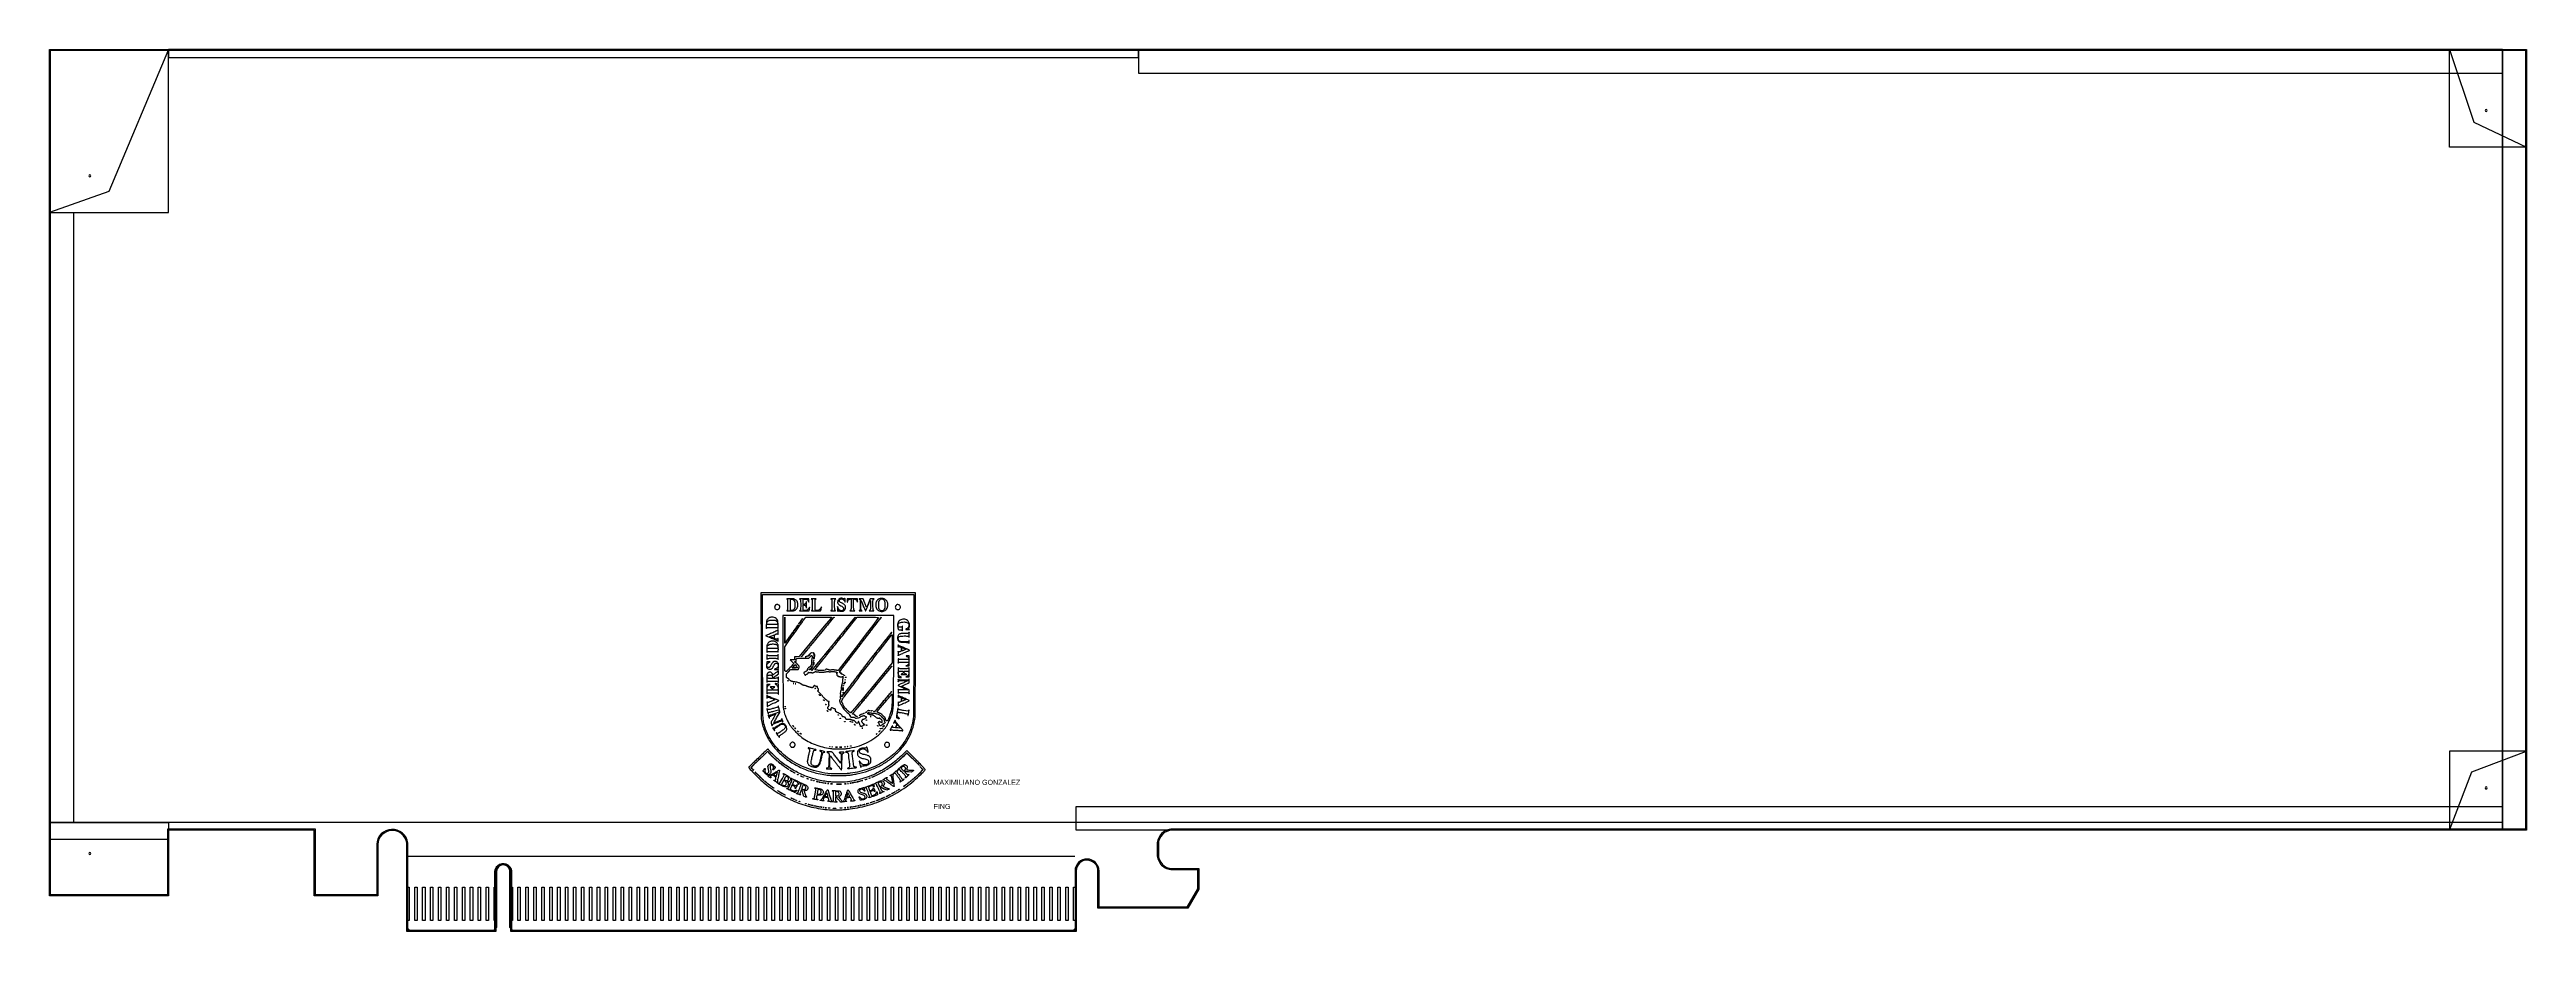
# Model space of a CAD drawing. Extents: x 0 to 312, y -4 to 107.
import ezdxf

# ---------------------------------------------------------------- set-up
doc = ezdxf.new("R2010")
doc.units = 0
for name, color, linetype in [('BG_DESIGN_OUTLINE', 85, 'CONTINUOUS'), ('BG_OUTLINE', 254, 'CONTINUOUS'), ('BG_SILKSCREEN_TOP', 85, 'CONTINUOUS'), ('PG_COPY_RIGHT', 85, 'CONTINUOUS'), ('PG_DIMENSION', 85, 'CONTINUOUS'), ('PKI_ALL', 202, 'CONTINUOUS'), ('PKO_ALL', 234, 'CONTINUOUS'), ('RKI_ALL', 43, 'CONTINUOUS'), ('RKO_ALL', 253, 'CONTINUOUS'), ('RKO_TOP', 253, 'CONTINUOUS')]:
    doc.layers.add(name, color=color, linetype=linetype)

msp = doc.modelspace()

# ---------------------------------------------------------------- linework, layer by layer
at = {"layer": 'BG_DESIGN_OUTLINE'}
msp.add_lwpolyline([(141.6039, 8.25), (141.477, 8.25), (141.4223, 8.25, 0.414214), (139.6697, 6.4974), (139.6697, 5.202, 0.414214), (141.4223, 3.4494), (144.7294, 3.4494, -0.414214), (144.7548, 3.424), (144.7548, 0.8393, -0.133131), (144.7513, 0.8265), (143.3649, -1.5418, -0.266346), (143.343, -1.5544), (132.0548, -1.5544), (132.0548, 3.12, 0.989574), (129.3119, 3.1488), (129.3116, 2.8947), (129.3116, -4.5), (81.2, -4.5), (79.3, -4.5), (58.1, -4.5), (58.1, 2.8787), (58.0855, 3.1235), (58.0088, 3.3565), (57.8754, 3.5622), (57.6936, 3.727), (57.4759, 3.8398), (57.2366, 3.8934), (56.9915, 3.8843), (56.7571, 3.8126), (56.5485, 3.6836), (56.3799, 3.5053), (56.2623, 3.2902), (56.2036, 3.0522), (56.2, 2.8787), (56.2, -4.5), (44.9999, -4.5), (44.9999, 6.2919), (44.989, 6.6323), (44.9153, 6.9645), (44.7812, 7.2772), (44.5915, 7.5599), (44.3525, 7.8022), (44.0728, 7.9963), (43.7622, 8.1352), (43.431, 8.214), (43.0911, 8.2302), (42.754, 8.183), (42.4315, 8.074), (42.1348, 7.9074), (41.8742, 7.6884), (41.6585, 7.425), (41.4955, 7.1263), (41.3906, 6.8025), (41.3476, 6.4649), (41.3499, 6.2919), (41.3499, 0.0001), (33.3499, 0.0001), (33.3499, 8.25), (15, 8.25), (15, 0.0001), (0, 0.0001), (0, 106.65), (312, 106.65), (312, 8.2514), (149.6999, 8.25)], format="xyb", close=True, dxfattribs=at)
at = {"layer": 'BG_OUTLINE'}
msp.add_lwpolyline([(141.6039, 8.25), (141.477, 8.25), (141.4223, 8.25, 0.414214), (139.6697, 6.4974), (139.6697, 5.202, 0.414214), (141.4223, 3.4494), (144.7294, 3.4494, -0.414214), (144.7548, 3.424), (144.7548, 0.8393, -0.133131), (144.7513, 0.8265), (143.3649, -1.5418, -0.266346), (143.343, -1.5544), (132.0548, -1.5544), (132.0548, 3.12, 0.989574), (129.3119, 3.1488), (129.3116, 2.8947), (129.3116, -4.5), (81.2, -4.5), (79.3, -4.5), (58.1, -4.5), (58.1, 2.8787), (58.0855, 3.1235), (58.0088, 3.3565), (57.8754, 3.5622), (57.6936, 3.727), (57.4759, 3.8398), (57.2366, 3.8934), (56.9915, 3.8843), (56.7571, 3.8126), (56.5485, 3.6836), (56.3799, 3.5053), (56.2623, 3.2902), (56.2036, 3.0522), (56.2, 2.8787), (56.2, -4.5), (44.9999, -4.5), (44.9999, 6.2919), (44.989, 6.6323), (44.9153, 6.9645), (44.7812, 7.2772), (44.5915, 7.5599), (44.3525, 7.8022), (44.0728, 7.9963), (43.7622, 8.1352), (43.431, 8.214), (43.0911, 8.2302), (42.754, 8.183), (42.4315, 8.074), (42.1348, 7.9074), (41.8742, 7.6884), (41.6585, 7.425), (41.4955, 7.1263), (41.3906, 6.8025), (41.3476, 6.4649), (41.3499, 6.2919), (41.3499, 0.0001), (33.3499, 0.0001), (33.3499, 8.25), (15, 8.25), (15, 0.0001), (0, 0.0001), (0, 106.65), (312, 106.65), (312, 8.2514), (149.6999, 8.25)], format="xyb", close=True, dxfattribs=at)
at = {"layer": 'BG_SILKSCREEN_TOP'}
msp.add_lwpolyline([(0.14, 9.25), (0.14, 106.549), (309, 106.549), (309, 9.25)], close=True, dxfattribs=at)
for points in [[(89.625, 30.252), (89.636, 22.309), (89.73, 21.886, 0.008906), (89.822, 21.506, 0.01289), (89.918, 21.175, 0.013387), (90.027, 20.858, 0.010843), (90.161, 20.525, 0.050277), (90.858, 19.261, 0.044907), (91.818, 18.109, 0.043163), (93.008, 17.105, 0.039146), (94.391, 16.284, 0.0178), (95.212, 15.916, 0.02165), (96.006, 15.632, 0.021091), (96.838, 15.413, 0.015504), (97.776, 15.237, 0.010948), (98.091, 15.196, 0.014823), (98.376, 15.173, 0.010023), (98.736, 15.162, 0.002356), (99.339, 15.159, 0.005646), (100.09, 15.166, 0.0166), (100.607, 15.195, 0.01866), (101.087, 15.255, 0.008832), (101.7, 15.367, 0.03313), (103.114, 15.75, 0.034895), (104.44, 16.311, 0.035712), (105.647, 17.037, 0.038595), (106.705, 17.91, 0.039596), (107.614, 18.937, 0.04506), (108.307, 20.053, 0.046039), (108.776, 21.253, 0.044824), (109.024, 22.53, 0.023972), (109.042, 22.858), (109.052, 24.698, 0.000842), (109.059, 27.114), (109.061, 30.542), (109.061, 38.194), (89.615, 38.194), (89.625, 30.252)], [(108.852, 30.425), (108.85, 27.229, -0.000746), (108.842, 24.788), (108.833, 22.82, -0.024483), (108.817, 22.535, -0.022147), (108.729, 21.939, -0.021611), (108.587, 21.349, -0.021659), (108.396, 20.774, -0.022497), (108.157, 20.226, -0.071063), (106.969, 18.478, -0.062718), (105.293, 17.046, -0.059315), (103.22, 16.012, -0.05187), (100.867, 15.433, -0.021043), (100.361, 15.385, -0.00778), (99.645, 15.358, -0.007824), (98.925, 15.354, -0.019703), (98.401, 15.379, -0.065399), (95.503, 16.023, -0.072348), (92.976, 17.384, -0.077521), (91.08, 19.309, -0.094092), (90.013, 21.602, -0.038102), (89.897, 22.27, -0.018498), (89.847, 23.135, -0.005131), (89.828, 24.744), (89.825, 30.321), (89.825, 37.986), (108.853, 37.986), (108.852, 30.425)], [(99.558, 37.462, 0.09902), (99.456, 37.409, 0.07426), (99.37, 37.315, 0.067467), (99.308, 37.192, 0.058233), (99.277, 37.05, 0.023562), (99.273, 36.955, 0.077846), (99.282, 36.893, 0.078636), (99.31, 36.838, 0.024365), (99.368, 36.764, 0.037984), (99.424, 36.71, 0.016176), (99.507, 36.645, 0.015897), (99.599, 36.581, 0.020109), (99.689, 36.529, -0.016172), (99.868, 36.426, -0.064597), (99.966, 36.346, -0.103627), (100.016, 36.265, -0.086557), (100.033, 36.166, -0.042669), (100.028, 36.106, -0.069155), (100.013, 36.057, -0.069909), (99.985, 36.015, -0.044614), (99.942, 35.975, -0.138397), (99.785, 35.91, -0.139046), (99.617, 35.937, -0.113754), (99.463, 36.057, -0.074041), (99.348, 36.251), (99.271, 36.441), (99.27, 36.13, 0.003547), (99.271, 35.952, 0.04398), (99.278, 35.885, 0.377724), (99.294, 35.872, 0.223366), (99.317, 35.885, -0.049131), (99.347, 35.919, -0.156238), (99.374, 35.931, -0.11064), (99.41, 35.928, -0.018764), (99.474, 35.904, 0.069396), (99.607, 35.87, 0.035292), (99.781, 35.862, 0.03482), (99.948, 35.878, 0.104191), (100.054, 35.919, 0.102145), (100.183, 36.048, 0.088491), (100.259, 36.224, 0.089168), (100.269, 36.414, 0.105991), (100.21, 36.584, 0.069835), (100.163, 36.641, 0.026452), (100.084, 36.706, 0.022095), (99.978, 36.778, 0.012777), (99.844, 36.856, -0.01907), (99.649, 36.972, -0.069528), (99.541, 37.065, -0.123321), (99.496, 37.154, -0.14294), (99.501, 37.248, -0.163667), (99.614, 37.391, -0.182348), (99.785, 37.43, -0.142949), (99.971, 37.345, -0.09588), (100.118, 37.161), (100.204, 36.996), (100.205, 37.251, 0.004481), (100.205, 37.398, 0.057314), (100.198, 37.453, 0.367369), (100.181, 37.465, 0.178708), (100.155, 37.453, -0.078153), (100.121, 37.428, -0.115974), (100.085, 37.419, -0.064667), (100.034, 37.425, -0.011406), (99.942, 37.451, 0.014919), (99.821, 37.483, 0.051318), (99.74, 37.494, 0.056486), (99.663, 37.487, 0.020864), (99.558, 37.462)], [(104.485, 37.407, 0.154299), (104.178, 37.114, 0.123684), (104.063, 36.669, 0.123533), (104.171, 36.222, 0.153745), (104.472, 35.923, 0.101193), (104.763, 35.841, 0.097051), (105.068, 35.877, 0.097804), (105.334, 36.025, 0.104593), (105.516, 36.261, 0.070536), (105.57, 36.43, 0.039933), (105.59, 36.645, 0.039924), (105.574, 36.86, 0.070111), (105.523, 37.031, 0.044378), (105.454, 37.153, 0.041082), (105.362, 37.265, 0.042424), (105.257, 37.356, 0.057467), (105.147, 37.418, 0.073457), (105.007, 37.454, 0.030732), (104.811, 37.463, 0.030601), (104.618, 37.448, 0.079971), (104.485, 37.407)], [(90.837, 35.101, 0.059879), (90.697, 35.056, 0.055935), (90.568, 34.979, 0.055016), (90.458, 34.873, 0.054193), (90.373, 34.746, 0.044994), (90.333, 34.648, 0.04092), (90.309, 34.54, 0.023697), (90.295, 34.387, 0.004795), (90.286, 34.114, 0.001684), (90.28, 33.81, 0.031732), (90.284, 33.715, 0.47568), (90.302, 33.703, 0.18714), (90.329, 33.725), (90.383, 33.821), (91.032, 33.811), (91.68, 33.802), (91.724, 33.715, 0.295212), (91.745, 33.703, 0.362785), (91.761, 33.718, 0.030509), (91.767, 33.809, 0.002609), (91.769, 34.045, 0.00761), (91.766, 34.214, 0.0085), (91.759, 34.376, 0.007937), (91.748, 34.514, 0.04391), (91.734, 34.587, 0.094242), (91.61, 34.839, 0.101409), (91.404, 35.02, 0.0975), (91.137, 35.11, 0.080585), (90.837, 35.101)], [(91.394, 34.721, -0.077894), (91.52, 34.663, -0.08515), (91.619, 34.571, -0.088416), (91.679, 34.455, -0.092618), (91.693, 34.327), (91.682, 34.184), (90.363, 34.184), (90.352, 34.283, -0.095884), (90.363, 34.428, -0.109646), (90.428, 34.551, -0.092204), (90.55, 34.65, -0.050645), (90.727, 34.724, -0.058741), (90.854, 34.747, -0.01646), (91.054, 34.753, -0.016879), (91.257, 34.745, -0.049586), (91.394, 34.721)], [(91.48, 36.662, 0.113847), (91.42, 36.606, 0.053738), (91.37, 36.511, 0.052933), (91.341, 36.406, 0.088588), (91.342, 36.313, 0.148256), (91.421, 36.162, 0.130126), (91.575, 36.071, 0.131923), (91.752, 36.069, 0.15404), (91.894, 36.157, 0.089089), (91.949, 36.25, 0.065254), (91.976, 36.366, 0.067673), (91.971, 36.48, 0.120274), (91.933, 36.565, 0.1001), (91.843, 36.644, 0.076946), (91.72, 36.691, 0.077784), (91.59, 36.698, 0.106852), (91.48, 36.662)], [(92.374, 35.308, 0.140479), (92.35, 35.222), (92.377, 29.562), (92.404, 24.027, 0.033977), (92.43, 23.676, 0.031828), (92.553, 23.081, 0.029212), (92.753, 22.489, 0.028933), (93.024, 21.919, 0.029701), (93.356, 21.389, 0.027077), (93.627, 21.05, 0.012231), (94.016, 20.634, 0.012214), (94.423, 20.239, 0.027876), (94.754, 19.966, 0.033719), (95.557, 19.456, 0.032204), (96.433, 19.049, 0.031422), (97.376, 18.75, 0.02878), (98.377, 18.56, 0.02175), (98.837, 18.521, 0.010634), (99.426, 18.508, 0.010634), (100.014, 18.521, 0.02175), (100.474, 18.56, 0.038324), (101.734, 18.824, 0.041532), (102.904, 19.272, 0.042843), (103.95, 19.891, 0.046656), (104.844, 20.665, 0.013326), (105.067, 20.91, 0.010891), (105.293, 21.184, 0.005354), (105.493, 21.444, 0.16291), (105.519, 21.521, -0.107156), (105.525, 21.548, -0.003648), (105.571, 21.646, -0.006715), (105.627, 21.762, -0.004621), (105.694, 21.891, 0.01385), (105.837, 22.181, 0.012375), (105.97, 22.488, 0.012763), (106.082, 22.789, 0.019546), (106.162, 23.055, 0.035891), (106.262, 23.601, 0.020659), (106.307, 24.269, 0.005886), (106.325, 25.484), (106.336, 29.583), (106.348, 35.33), (99.37, 35.333), (96.693, 35.332, 0.000607), (94.436, 35.327), (92.394, 35.319, 0.258985), (92.374, 35.308)], [(98.447, 35.026, 0.010835), (98.394, 34.963), (97.82, 34.265), (97.17, 33.473), (96.411, 32.547), (94.445, 30.145), (94.149, 30.121), (93.853, 30.096), (93.853, 29.722), (93.566, 29.722), (93.28, 29.721), (93.502, 29.52, -0.012707), (93.586, 29.441, -0.019188), (93.655, 29.366, -0.014465), (93.706, 29.303, -0.248239), (93.71, 29.278, -0.086288), (93.665, 29.193, -0.006296), (93.498, 28.986, -0.003495), (93.319, 28.773, -0.208041), (93.275, 28.752, 0.182258), (93.252, 28.742, 0.00816), (93.189, 28.679, 0.01282), (93.116, 28.6, 0.008731), (93.037, 28.507, -0.006567), (92.958, 28.414, -0.010027), (92.888, 28.335, -0.005), (92.827, 28.271, -0.202376), (92.809, 28.264, -0.059901), (92.793, 28.266, -0.010267), (92.763, 28.274, -0.011061), (92.728, 28.285, -0.009674), (92.692, 28.298), (92.603, 28.332), (92.603, 31.383), (93.394, 32.488), (93.719, 32.942, 0.000445), (94.039, 33.391), (94.315, 33.781, 0.001907), (94.477, 34.01), (94.605, 34.195), (94.752, 34.404), (94.894, 34.606, -0.000524), (95.006, 34.766), (95.245, 35.104), (98.517, 35.104), (98.447, 35.026)], [(92.727, 31.962), (92.817, 32.066), (92.742, 31.953, -0.018538), (92.711, 31.91, -0.025064), (92.68, 31.873, -0.023684), (92.652, 31.846, -0.181222), (92.635, 31.84, -0.409294), (92.62, 31.854, -0.000545), (92.614, 32.287, -0.003382), (92.61, 32.805, -0.001549), (92.611, 33.481), (92.619, 35.121), (92.629, 33.489), (92.638, 31.858), (92.727, 31.962)], [(92.88, 37.386), (92.967, 37.342), (92.967, 35.992), (92.88, 35.946, 0.435248), (92.875, 35.926, 0.23745), (92.899, 35.911, 0.023789), (93.015, 35.906, 0.002225), (93.3, 35.91, 0.003338), (93.624, 35.919, 0.033632), (93.758, 35.932, 0.070286), (93.85, 35.961, 0.039753), (93.951, 36.02, 0.037145), (94.019, 36.075, 0.032204), (94.082, 36.142, 0.030749), (94.138, 36.22, 0.02726), (94.187, 36.308, 0.020179), (94.236, 36.419, 0.051143), (94.26, 36.505, 0.046258), (94.267, 36.598, 0.014112), (94.261, 36.74, 0.04778), (94.226, 36.947, 0.071247), (94.154, 37.115, 0.075932), (94.042, 37.248, 0.063204), (93.888, 37.352, 0.039688), (93.785, 37.395, 0.046525), (93.681, 37.417, 0.026509), (93.537, 37.428, 0.004678), (93.264, 37.43, 0.00243), (93, 37.428, 0.026151), (92.894, 37.422, 0.273733), (92.873, 37.406, 0.390472), (92.88, 37.386)], [(93.642, 37.345, -0.06805), (93.688, 37.313, -0.032627), (93.736, 37.261, -0.030391), (93.783, 37.197, -0.02926), (93.822, 37.128, -0.030116), (93.863, 37.028, -0.042599), (93.887, 36.934, -0.032392), (93.898, 36.82, -0.010123), (93.9, 36.649, -0.011969), (93.896, 36.506, -0.018498), (93.884, 36.384, -0.021558), (93.867, 36.282, -0.046818), (93.843, 36.207, -0.077394), (93.776, 36.101, -0.066687), (93.677, 36.013, -0.069458), (93.564, 35.958, -0.101691), (93.453, 35.945), (93.349, 35.955), (93.34, 36.631, -0.002439), (93.337, 36.893, -0.003691), (93.338, 37.121, -0.00144), (93.341, 37.317, -0.087752), (93.347, 37.351, -0.235837), (93.383, 37.384, -0.075313), (93.458, 37.394, -0.061022), (93.551, 37.38, -0.052732), (93.642, 37.345)], [(94.512, 34.427, -0.007047), (94.47, 34.367, -0.010848), (94.431, 34.317, -0.005493), (94.398, 34.276, -0.222203), (94.387, 34.271, -0.566839), (94.384, 34.276, -0.007841), (94.407, 34.317, -0.012759), (94.438, 34.367, -0.007086), (94.478, 34.427, -0.007047), (94.52, 34.487, -0.010848), (94.559, 34.537, -0.005493), (94.592, 34.578, -0.222203), (94.602, 34.583, -0.566839), (94.606, 34.578, -0.007841), (94.583, 34.537, -0.012759), (94.552, 34.487, -0.007086), (94.512, 34.427)], [(94.471, 37.406, -0.198123), (94.546, 37.357, -0.101576), (94.59, 37.252, -0.042074), (94.611, 37.056, -0.006606), (94.617, 36.667, -0.006606), (94.611, 36.278, -0.042074), (94.59, 36.081, -0.101576), (94.546, 35.976, -0.198123), (94.471, 35.927, 0.885215), (94.471, 35.921, 0.00473), (94.604, 35.915, 0.004712), (94.794, 35.91, 0.002308), (95.036, 35.907), (95.681, 35.903), (95.721, 36.118, 0.005328), (95.735, 36.201, 0.008369), (95.746, 36.273, 0.003334), (95.753, 36.334, 0.229178), (95.75, 36.343, 0.433703), (95.743, 36.343, 0.009595), (95.718, 36.313, 0.015557), (95.688, 36.275, 0.009107), (95.655, 36.227, -0.04103), (95.562, 36.107, -0.065579), (95.462, 36.025, -0.068226), (95.348, 35.973, -0.048606), (95.21, 35.946, -0.04426), (95.049, 35.944, -0.221686), (94.972, 35.988, -0.14018), (94.937, 36.089, -0.014985), (94.929, 36.341, -0.008417), (94.931, 36.477, -0.018991), (94.939, 36.579, -0.016285), (94.949, 36.654, -0.363906), (94.965, 36.667, -0.066714), (94.985, 36.664, -0.010686), (95.024, 36.652, -0.011655), (95.07, 36.637, -0.009988), (95.117, 36.618, -0.04771), (95.176, 36.586, -0.070036), (95.22, 36.547, -0.062008), (95.255, 36.494, -0.029295), (95.287, 36.418), (95.34, 36.267), (95.341, 36.667), (95.343, 37.066), (95.266, 36.911, -0.025596), (95.225, 36.837, -0.053751), (95.184, 36.786, -0.066963), (95.14, 36.751, -0.068655), (95.088, 36.73, -0.021624), (95.047, 36.722, -0.02581), (95.008, 36.717, -0.025937), (94.975, 36.717, -0.128724), (94.958, 36.722, -0.256654), (94.928, 36.775, -0.008077), (94.929, 37.031, -0.009556), (94.939, 37.284, -0.183819), (94.971, 37.354, -0.157535), (95.03, 37.384, -0.042393), (95.135, 37.392, -0.04033), (95.259, 37.381, -0.041174), (95.378, 37.35, -0.051931), (95.438, 37.322, -0.060195), (95.488, 37.283, -0.052058), (95.533, 37.229, -0.027186), (95.577, 37.153), (95.656, 36.996), (95.658, 37.43), (95.024, 37.426, 0.002352), (94.787, 37.423, 0.004817), (94.6, 37.418, 0.004948), (94.471, 37.412, 0.884507), (94.471, 37.406)], [(94.755, 34.774, -0.007047), (94.713, 34.714, -0.010848), (94.674, 34.664, -0.005493), (94.641, 34.623, -0.222203), (94.631, 34.618, -0.566839), (94.627, 34.623, -0.007841), (94.65, 34.664, -0.012759), (94.681, 34.714, -0.007086), (94.721, 34.774, -0.007047), (94.763, 34.834, -0.010848), (94.802, 34.885, -0.005493), (94.835, 34.926, -0.222203), (94.846, 34.93, -0.566839), (94.849, 34.925, -0.007841), (94.826, 34.885, -0.012759), (94.795, 34.834, -0.007086), (94.755, 34.774)], [(95.971, 37.386), (96.057, 37.342), (96.057, 35.992), (95.971, 35.948, 0.587207), (95.97, 35.927, 0.117477), (96.016, 35.912, 0.018206), (96.167, 35.905, 0.001998), (96.514, 35.903, 0.003011), (97.001, 35.906, 0.109165), (97.11, 35.931, 0.234704), (97.164, 36.001, 0.02003), (97.202, 36.233), (97.224, 36.406), (97.166, 36.302, -0.049381), (97.058, 36.146, -0.06649), (96.931, 36.031, -0.072891), (96.788, 35.961, -0.077696), (96.634, 35.937, -0.078377), (96.505, 35.958, -0.246808), (96.446, 36.018, -0.069576), (96.425, 36.157, -0.003046), (96.422, 36.649, -0.003403), (96.425, 37.11, -0.047544), (96.443, 37.275, -0.155371), (96.489, 37.357, -0.128085), (96.578, 37.405, 0.828184), (96.578, 37.412, 0.01701), (96.515, 37.418, 0.009809), (96.408, 37.423, 0.004333), (96.266, 37.426, 0.002731), (96.049, 37.427, 0.033593), (95.967, 37.421, 0.424434), (95.956, 37.406, 0.23721), (95.971, 37.386)], [(104.437, 35.073, -0.072808), (104.424, 35.05), (103.684, 34.077), (102.864, 32.999), (101.891, 31.725), (99.356, 28.407), (99.217, 28.406, -0.024387), (99.151, 28.409, -0.010821), (99.063, 28.419, -0.010682), (98.971, 28.433, -0.014182), (98.887, 28.451, 0.021737), (98.784, 28.471, 0.030596), (98.691, 28.479, 0.029382), (98.595, 28.475, 0.017979), (98.483, 28.461, -0.016277), (98.358, 28.444, -0.049166), (98.272, 28.444, -0.049949), (98.188, 28.461, -0.017206), (98.072, 28.501, 0.010302), (97.914, 28.557, 0.072238), (97.833, 28.572, 0.221525), (97.793, 28.555, 0.185741), (97.776, 28.511, -0.359657), (97.7, 28.42, -0.037485), (97.402, 28.385, -0.033868), (96.998, 28.396, -0.021506), (96.531, 28.462), (96.379, 28.489), (97.399, 29.728, 0.001165), (97.905, 30.345, 0.000441), (98.609, 31.21, 0.000436), (99.372, 32.151, 0.000532), (100.085, 33.033), (101.752, 35.1), (103.1, 35.102, -0.002003), (103.631, 35.101, -0.003752), (104.06, 35.095, -0.000646), (104.428, 35.086, -0.516232), (104.437, 35.073)], [(98.193, 34.34, -0.005493), (98.136, 34.274, -0.0085), (98.085, 34.218, -0.003674), (98.041, 34.171, -0.203511), (98.03, 34.167, -0.608159), (98.028, 34.172, -0.005127), (98.061, 34.218, -0.009918), (98.104, 34.274, -0.00552), (98.158, 34.34, -0.005493), (98.215, 34.407, -0.0085), (98.266, 34.463, -0.003674), (98.31, 34.509, -0.203511), (98.321, 34.514, -0.608159), (98.324, 34.509, -0.005127), (98.29, 34.463, -0.009918), (98.247, 34.407, -0.00552), (98.193, 34.34)], [(98.505, 34.722, -0.005493), (98.448, 34.656, -0.0085), (98.398, 34.6, -0.003674), (98.353, 34.553, -0.203511), (98.343, 34.549, -0.608159), (98.34, 34.554, -0.005127), (98.373, 34.6, -0.009918), (98.416, 34.656, -0.00552), (98.471, 34.722, -0.005493), (98.528, 34.789, -0.0085), (98.578, 34.845, -0.003674), (98.623, 34.891, -0.203511), (98.633, 34.896, -0.608159), (98.636, 34.891, -0.005127), (98.603, 34.845, -0.009918), (98.56, 34.789, -0.00552), (98.505, 34.722)], [(98.436, 37.386), (98.523, 37.342), (98.523, 35.958), (98.436, 35.934, 0.757035), (98.436, 35.924, 0.045305), (98.481, 35.916, 0.01605), (98.579, 35.909, 0.006235), (98.714, 35.907, 0.002793), (98.921, 35.906, 0.035821), (98.999, 35.912, 0.456317), (99.009, 35.927, 0.20658), (98.992, 35.948), (98.905, 35.991), (98.895, 36.625, -0.005118), (98.893, 37.06, -0.042865), (98.911, 37.256, -0.119044), (98.955, 37.357, -0.184491), (99.035, 37.406, 0.846997), (99.035, 37.412, 0.019258), (98.978, 37.418, 0.009198), (98.873, 37.423, 0.003888), (98.731, 37.425, 0.002731), (98.515, 37.426, 0.03347), (98.432, 37.421, 0.42396), (98.421, 37.406, 0.238247), (98.436, 37.386)], [(98.818, 35.093, -0.194104), (98.815, 35.086, -0.004634), (98.79, 35.06, -0.009491), (98.759, 35.03, -0.006222), (98.722, 34.997), (98.627, 34.913), (98.711, 35.009, -0.007047), (98.763, 35.066, -0.038158), (98.794, 35.094, -0.157803), (98.81, 35.1, -0.426412), (98.818, 35.093)], [(100.484, 37.3, -0.013601), (100.482, 37.245, -0.011092), (100.478, 37.185, -0.011249), (100.471, 37.131, -0.028614), (100.463, 37.092, 0.039526), (100.457, 37.061, 0.073742), (100.458, 37.036, 0.115474), (100.465, 37.02, 0.234226), (100.478, 37.014, 0.210988), (100.493, 37.021, 0.053331), (100.51, 37.043, 0.045069), (100.525, 37.075, 0.032409), (100.536, 37.114, -0.085194), (100.574, 37.208, -0.073729), (100.644, 37.29, -0.070953), (100.737, 37.351, -0.06912), (100.844, 37.384), (100.971, 37.405), (100.971, 36.76, -0.004726), (100.968, 36.507, -0.006501), (100.961, 36.28, -0.004307), (100.951, 36.089, -0.075436), (100.938, 36.029, -0.065228), (100.919, 35.995, -0.053414), (100.891, 35.963, -0.054863), (100.858, 35.94, -0.081517), (100.825, 35.927, 0.841974), (100.825, 35.921, 0.023204), (100.876, 35.916, 0.009783), (100.975, 35.912, 0.004014), (101.11, 35.91, 0.004712), (101.246, 35.911, 0.00994), (101.352, 35.914, 0.012471), (101.421, 35.92, 0.798504), (101.422, 35.927, -0.158805), (101.346, 35.985, -0.106993), (101.305, 36.087, -0.038687), (101.287, 36.28, -0.004145), (101.283, 36.73), (101.283, 37.405), (101.408, 37.385, -0.045615), (101.512, 37.358, -0.089089), (101.586, 37.315, -0.080116), (101.645, 37.246, -0.031383), (101.705, 37.135), (101.768, 36.996), (101.769, 37.213), (101.769, 37.43), (100.485, 37.43), (100.484, 37.3)], [(100.901, 34.363, -0.191117), (100.898, 34.356, -0.007509), (100.878, 34.335, -0.012379), (100.853, 34.311, -0.008334), (100.823, 34.285), (100.745, 34.219), (100.811, 34.297, -0.010403), (100.853, 34.344, -0.048383), (100.879, 34.368, -0.197339), (100.894, 34.371, -0.372046), (100.901, 34.363)], [(101.04, 34.537, -0.191117), (101.037, 34.529, -0.007509), (101.017, 34.509, -0.012379), (100.992, 34.485, -0.008334), (100.962, 34.458), (100.884, 34.392), (100.95, 34.47, -0.010403), (100.991, 34.517, -0.048383), (101.018, 34.541, -0.197339), (101.033, 34.545, -0.372046), (101.04, 34.537)], [(101.214, 34.757, -0.005493), (101.157, 34.69, -0.0085), (101.106, 34.634, -0.003674), (101.062, 34.588, -0.203511), (101.051, 34.583, -0.608159), (101.048, 34.588, -0.005127), (101.081, 34.634, -0.009918), (101.124, 34.69, -0.00552), (101.179, 34.757, -0.005493), (101.236, 34.823, -0.0085), (101.287, 34.879, -0.003674), (101.331, 34.926, -0.203511), (101.342, 34.93, -0.608159), (101.344, 34.925, -0.005127), (101.311, 34.879, -0.009918), (101.268, 34.823, -0.00552), (101.214, 34.757)], [(101.492, 35.092, -0.191117), (101.489, 35.085, -0.007509), (101.469, 35.064, -0.012379), (101.443, 35.04, -0.008334), (101.413, 35.014), (101.335, 34.948), (101.401, 35.026, -0.010403), (101.443, 35.073, -0.048383), (101.47, 35.097, -0.197339), (101.484, 35.101, -0.372046), (101.492, 35.092)], [(102.012, 37.386), (102.099, 37.342), (102.099, 35.992), (102.012, 35.948, 0.056556), (101.977, 35.924, 0.611116), (101.98, 35.912, 0.063835), (102.023, 35.906, 0.003124), (102.169, 35.907, 0.006541), (102.258, 35.91, 0.018201), (102.32, 35.914, 0.073988), (102.343, 35.921, 0.722517), (102.342, 35.927, -0.150334), (102.258, 35.976, -0.132851), (102.211, 36.066, -0.04851), (102.19, 36.241, -0.005424), (102.186, 36.641, -0.004307), (102.188, 36.864, -0.007496), (102.194, 37.049, -0.002644), (102.202, 37.204, -0.568114), (102.213, 37.21, -0.152187), (102.228, 37.192, -0.001065), (102.308, 37.009, -0.003979), (102.398, 36.797, -0.002522), (102.499, 36.548, 0.004887), (102.601, 36.302, 0.008085), (102.693, 36.096, 0.002614), (102.774, 35.923, 0.372781), (102.794, 35.915, 0.215819), (102.813, 35.932, 0.00178), (102.895, 36.118, 0.005908), (102.986, 36.335, 0.003718), (103.089, 36.59, -0.003146), (103.19, 36.845, -0.005136), (103.28, 37.06, -0.001148), (103.361, 37.247, -0.29136), (103.375, 37.256, -0.406932), (103.386, 37.246, -0.001837), (103.394, 37.08, -0.006776), (103.399, 36.886, -0.004062), (103.401, 36.656, -0.004987), (103.397, 36.257, -0.042096), (103.379, 36.079, -0.110105), (103.337, 35.983, -0.151303), (103.262, 35.927, 0.787983), (103.263, 35.919, 0.014592), (103.328, 35.913, 0.010909), (103.428, 35.908, 0.005114), (103.557, 35.906, 0.002854), (103.756, 35.906, 0.038425), (103.829, 35.912, 0.487025), (103.837, 35.927, 0.177339), (103.818, 35.948), (103.731, 35.991), (103.722, 36.646, -0.004058), (103.719, 37.095, -0.045751), (103.735, 37.272, -0.143007), (103.78, 37.36, -0.155188), (103.864, 37.407, 0.814288), (103.864, 37.412, 0.039159), (103.831, 37.417, 0.01186), (103.754, 37.419, 0.004494), (103.646, 37.418), (103.352, 37.413), (103.142, 36.884, -0.002653), (103.061, 36.681, -0.00435), (102.989, 36.51, -0.00082), (102.925, 36.361, -0.298983), (102.915, 36.355, -0.298987), (102.906, 36.361, -0.00082), (102.841, 36.51, -0.00435), (102.77, 36.681, -0.002653), (102.688, 36.884), (102.478, 37.413), (102.202, 37.422, 0.002989), (102.039, 37.427, 0.051861), (101.987, 37.422, 0.594506), (101.982, 37.409, 0.083476), (102.012, 37.386)], [(104.321, 34.514, -0.004896), (104.259, 34.434, -0.007675), (104.203, 34.367, -0.002928), (104.154, 34.31, -0.216532), (104.144, 34.305, -0.598363), (104.141, 34.311, -0.003827), (104.179, 34.367, -0.008709), (104.226, 34.434, -0.004913), (104.287, 34.514, -0.004896), (104.349, 34.594, -0.007675), (104.405, 34.661, -0.002928), (104.454, 34.717, -0.216532), (104.464, 34.722, -0.598363), (104.467, 34.717, -0.003827), (104.429, 34.661, -0.008709), (104.382, 34.594, -0.004913), (104.321, 34.514)], [(105.028, 37.343, -0.079057), (105.123, 37.233, -0.072435), (105.182, 37.097, -0.05036), (105.214, 36.909, -0.017145), (105.222, 36.632, -0.007501), (105.218, 36.431, -0.029478), (105.207, 36.307, -0.044308), (105.184, 36.214, -0.038508), (105.144, 36.121, -0.038062), (105.077, 36.014, -0.08821), (105.009, 35.948, -0.095747), (104.926, 35.914, -0.050693), (104.814, 35.903, -0.104006), (104.709, 35.925, -0.081991), (104.61, 35.989, -0.074778), (104.53, 36.088, -0.064974), (104.478, 36.211, -0.040151), (104.465, 36.281, -0.009107), (104.453, 36.402, -0.009377), (104.446, 36.543, -0.008984), (104.443, 36.685, -0.008221), (104.446, 36.877, -0.03033), (104.457, 36.998, -0.043582), (104.481, 37.092, -0.034899), (104.521, 37.189, -0.072755), (104.626, 37.338, -0.130299), (104.753, 37.416, -0.147083), (104.891, 37.417, -0.102859), (105.028, 37.343)], [(104.582, 34.848, -0.184603), (104.579, 34.841, -0.013802), (104.564, 34.825, -0.017647), (104.544, 34.806, -0.012436), (104.521, 34.787, -0.001575), (104.482, 34.757, -0.377589), (104.478, 34.757, -0.377589), (104.477, 34.761, -0.001575), (104.508, 34.8, -0.017686), (104.539, 34.837, -0.065618), (104.562, 34.856, -0.241986), (104.575, 34.858, -0.307697), (104.582, 34.848)], [(104.724, 35.04, -0.032955), (104.706, 35.013, -0.018712), (104.682, 34.981, -0.01862), (104.655, 34.951, -0.029068), (104.629, 34.928, -0.074001), (104.612, 34.917, -0.644598), (104.607, 34.922, -0.06631), (104.619, 34.945, -0.008552), (104.651, 34.991, -0.007156), (104.712, 35.072, -0.078873), (104.741, 35.099, -0.744007), (104.749, 35.093, -0.024754), (104.724, 35.04)], [(106.628, 36.6, 0.123192), (106.545, 36.461, 0.130392), (106.539, 36.303, 0.131692), (106.612, 36.164, 0.126857), (106.746, 36.078, 0.12679), (106.909, 36.067, 0.124353), (107.059, 36.136, 0.127274), (107.155, 36.266, 0.136218), (107.173, 36.423, 0.132056), (107.1, 36.587, 0.144793), (106.957, 36.685, 0.144623), (106.783, 36.69, 0.131661), (106.628, 36.6)], [(107.236, 34.795, 0.093449), (107.031, 34.652, 0.090083), (106.89, 34.442, 0.083054), (106.824, 34.181, 0.065171), (106.839, 33.888, 0.013296), (106.887, 33.656, 0.115655), (106.934, 33.563, 0.179055), (107.009, 33.519, 0.042262), (107.156, 33.507, -0.012022), (107.275, 33.504, -0.07821), (107.334, 33.492, -0.126573), (107.373, 33.465, -0.052504), (107.409, 33.411, 0.108405), (107.436, 33.38, 0.559586), (107.453, 33.387, 0.042306), (107.459, 33.459, 0.002051), (107.459, 33.698, 0.005982), (107.456, 33.839, 0.014736), (107.45, 33.942, 0.037048), (107.442, 33.993, 0.773606), (107.433, 33.993, -0.064873), (107.417, 33.957, -0.040719), (107.391, 33.919, -0.04033), (107.358, 33.885, -0.05752), (107.323, 33.862, -0.103962), (107.229, 33.834, -0.039417), (107.091, 33.835, -0.037009), (106.96, 33.856, -0.195295), (106.902, 33.898, -0.118597), (106.879, 33.964, -0.029513), (106.875, 34.08, -0.030693), (106.885, 34.198, -0.08628), (106.911, 34.276, -0.175724), (107.047, 34.398, -0.049656), (107.323, 34.479, -0.04841), (107.642, 34.507, -0.068752), (107.923, 34.466, -0.04659), (108.079, 34.404, -0.094519), (108.183, 34.324, -0.107743), (108.242, 34.219, -0.073984), (108.262, 34.083, -0.090699), (108.239, 33.956, -0.064382), (108.171, 33.828, -0.062937), (108.07, 33.718, -0.077077), (107.951, 33.646, 0.041375), (107.86, 33.6, 0.530395), (107.859, 33.568, 0.147275), (107.921, 33.546, 0.011978), (108.094, 33.542, 0.003299), (108.257, 33.543, 0.081126), (108.301, 33.55, 0.450782), (108.309, 33.569, 0.068949), (108.283, 33.608, -0.056469), (108.251, 33.652, -0.122696), (108.24, 33.692, -0.068467), (108.247, 33.746, -0.009203), (108.277, 33.857, 0.044815), (108.322, 34.078, 0.070234), (108.316, 34.271, 0.075682), (108.258, 34.445, 0.061942), (108.148, 34.607, 0.086583), (107.961, 34.757, 0.075458), (107.725, 34.845, 0.07487), (107.472, 34.858, 0.082922), (107.236, 34.795)], [(91.695, 33.462, -0.111686), (91.642, 33.417, -0.008081), (91.469, 33.328, -0.009783), (91.238, 33.22, -0.004756), (90.94, 33.091, 0.002317), (90.672, 32.977, 0.0038), (90.447, 32.878, 0.000633), (90.249, 32.789, 0.294444), (90.242, 32.777, 0.29874), (90.249, 32.766, 0.000668), (90.443, 32.682, 0.003927), (90.664, 32.589, 0.002391), (90.927, 32.482, -0.005358), (91.196, 32.371, -0.007344), (91.435, 32.265, -0.004992), (91.632, 32.171, -0.082259), (91.691, 32.129), (91.769, 32.052), (91.769, 32.267, 0.003076), (91.768, 32.401, 0.081582), (91.761, 32.436, 0.605818), (91.749, 32.437, 0.036022), (91.723, 32.396, -0.113719), (91.678, 32.342, -0.136383), (91.616, 32.319, -0.090475), (91.532, 32.326, -0.030164), (91.413, 32.366, -0.061303), (91.358, 32.396, -0.153486), (91.331, 32.432, -0.075502), (91.32, 32.494, -0.007719), (91.318, 32.642, -0.032007), (91.329, 32.81, -0.126759), (91.367, 32.906, -0.142107), (91.444, 32.965, -0.044133), (91.585, 33.006, -0.030382), (91.646, 33.015, -0.144276), (91.68, 33.007, -0.149054), (91.704, 32.983, -0.033138), (91.728, 32.929, 0.207768), (91.744, 32.912, 0.490203), (91.757, 32.919, 0.032413), (91.764, 32.997, 0.003137), (91.767, 33.186, 0.002282), (91.767, 33.322, 0.003827), (91.766, 33.437, 0.000593), (91.764, 33.537, 0.445589), (91.761, 33.54, 0.184058), (91.755, 33.538, 0.004647), (91.738, 33.517, 0.009347), (91.717, 33.492, 0.006165), (91.695, 33.462)], [(90.908, 32.081, 0.046289), (90.75, 32.034, 0.06518), (90.623, 31.963, 0.066416), (90.519, 31.862, 0.050382), (90.435, 31.728, 0.030762), (90.385, 31.61, 0.050929), (90.359, 31.504, 0.029675), (90.348, 31.362, 0.004542), (90.346, 31.078, 0.00243), (90.348, 30.814, 0.02609), (90.354, 30.708, 0.272317), (90.37, 30.687, 0.392152), (90.391, 30.694), (90.434, 30.781), (91.081, 30.791), (91.728, 30.8), (91.763, 30.704, 0.538568), (91.779, 30.7, 0.179942), (91.792, 30.726, 0.021305), (91.798, 30.838, 0.003059), (91.801, 31.069, 0.01265), (91.795, 31.405, 0.051721), (91.765, 31.606, 0.076612), (91.701, 31.755, 0.053012), (91.588, 31.9, 0.072927), (91.453, 32.004, 0.062731), (91.286, 32.072, 0.059669), (91.1, 32.098, 0.054565), (90.908, 32.081)], [(91.435, 31.698, -0.065136), (91.55, 31.65, -0.068072), (91.646, 31.574, -0.070015), (91.717, 31.477, -0.075866), (91.755, 31.367, -0.112725), (91.75, 31.242, -0.255636), (91.687, 31.177, -0.071883), (91.526, 31.15, -0.004769), (91.056, 31.146, -0.001881), (90.655, 31.147, -0.024706), (90.507, 31.156, -0.080708), (90.433, 31.176, -0.211841), (90.398, 31.216, -0.1227), (90.389, 31.353, -0.104024), (90.444, 31.487, -0.090233), (90.557, 31.603, -0.068283), (90.716, 31.685, -0.057611), (90.862, 31.719, -0.023593), (91.067, 31.733, -0.023728), (91.274, 31.726, -0.048515), (91.435, 31.698)], [(91.283, 32.656, -0.014199), (91.281, 32.583, -0.02038), (91.275, 32.519, -0.016796), (91.266, 32.468, -0.205771), (91.255, 32.452, -0.224869), (91.208, 32.447, -0.004494), (90.979, 32.528, -0.003853), (90.749, 32.613, -0.30553), (90.728, 32.643, -0.307588), (90.747, 32.672, -0.003229), (90.98, 32.769, -0.003814), (91.213, 32.86, -0.222372), (91.257, 32.857, -0.222748), (91.267, 32.843, -0.014849), (91.276, 32.792, -0.019153), (91.281, 32.729, -0.013012), (91.283, 32.656)], [(92.915, 32.174, -0.184603), (92.912, 32.167, -0.013802), (92.897, 32.151, -0.017647), (92.878, 32.133, -0.012436), (92.854, 32.114, -0.001575), (92.815, 32.083, -0.377589), (92.811, 32.083, -0.377589), (92.811, 32.087, -0.001575), (92.841, 32.127, -0.017686), (92.872, 32.163, -0.065618), (92.895, 32.183, -0.241986), (92.908, 32.184, -0.307697), (92.915, 32.174)], [(93.019, 32.326, -0.010315), (92.99, 32.286, -0.015225), (92.962, 32.253, -0.010394), (92.938, 32.226, -0.204866), (92.928, 32.222, -0.545563), (92.925, 32.227, -0.018097), (92.937, 32.253, -0.019467), (92.957, 32.286, -0.010403), (92.985, 32.326, -0.010315), (93.014, 32.366, -0.015225), (93.042, 32.4, -0.010394), (93.066, 32.426, -0.204866), (93.076, 32.43, -0.545563), (93.079, 32.425, -0.018097), (93.067, 32.4, -0.019467), (93.047, 32.366, -0.010403), (93.019, 32.326)], [(93.193, 32.569, -0.010315), (93.163, 32.529, -0.015225), (93.135, 32.496, -0.010394), (93.111, 32.469, -0.204866), (93.101, 32.465, -0.545563), (93.098, 32.47, -0.018097), (93.111, 32.496, -0.019467), (93.131, 32.529, -0.010403), (93.158, 32.569, -0.010315), (93.188, 32.609, -0.015225), (93.216, 32.643, -0.010394), (93.24, 32.669, -0.204866), (93.25, 32.674, -0.545563), (93.253, 32.668, -0.018097), (93.24, 32.643, -0.019467), (93.22, 32.609, -0.010403), (93.193, 32.569)], [(93.367, 32.812, -0.010315), (93.337, 32.772, -0.015225), (93.309, 32.739, -0.010394), (93.285, 32.712, -0.204866), (93.275, 32.708, -0.545563), (93.272, 32.713, -0.018097), (93.284, 32.739, -0.019467), (93.305, 32.772, -0.010403), (93.332, 32.812, -0.010315), (93.361, 32.852, -0.015225), (93.389, 32.886, -0.010394), (93.413, 32.912, -0.204866), (93.423, 32.917, -0.545563), (93.427, 32.912, -0.018097), (93.414, 32.886, -0.019467), (93.394, 32.852, -0.010403), (93.367, 32.812)], [(93.54, 33.042, -0.184603), (93.537, 33.035, -0.013802), (93.522, 33.019, -0.017647), (93.503, 33.001, -0.012436), (93.479, 32.982, -0.001575), (93.44, 32.951, -0.377589), (93.436, 32.951, -0.377589), (93.436, 32.955, -0.001575), (93.466, 32.995, -0.017686), (93.497, 33.031, -0.065618), (93.52, 33.051, -0.241986), (93.533, 33.052, -0.307697), (93.54, 33.042)], [(93.644, 33.194, -0.010315), (93.615, 33.154, -0.015225), (93.587, 33.121, -0.010394), (93.563, 33.094, -0.204866), (93.553, 33.09, -0.545563), (93.55, 33.095, -0.018097), (93.562, 33.121, -0.019467), (93.582, 33.154, -0.010403), (93.61, 33.194, -0.010315), (93.639, 33.234, -0.015225), (93.667, 33.268, -0.010394), (93.691, 33.294, -0.204866), (93.701, 33.299, -0.545563), (93.704, 33.293, -0.018097), (93.692, 33.268, -0.019467), (93.672, 33.234, -0.010403), (93.644, 33.194)], [(93.818, 33.437, -0.010315), (93.788, 33.397, -0.015225), (93.76, 33.364, -0.010394), (93.736, 33.337, -0.204866), (93.726, 33.333, -0.545563), (93.723, 33.338, -0.018097), (93.736, 33.364, -0.019467), (93.756, 33.397, -0.010403), (93.783, 33.437, -0.010315), (93.813, 33.477, -0.015225), (93.841, 33.511, -0.010394), (93.865, 33.537, -0.204866), (93.875, 33.542, -0.545563), (93.878, 33.537, -0.018097), (93.865, 33.511, -0.019467), (93.845, 33.477, -0.010403), (93.818, 33.437)], [(93.992, 33.68, -0.010315), (93.962, 33.641, -0.015225), (93.934, 33.607, -0.010394), (93.91, 33.581, -0.204866), (93.9, 33.576, -0.545563), (93.897, 33.581, -0.018097), (93.909, 33.607, -0.019467), (93.93, 33.64, -0.010403), (93.957, 33.68, -0.010315), (93.986, 33.72, -0.015225), (94.014, 33.754, -0.010394), (94.038, 33.78, -0.204866), (94.048, 33.785, -0.545563), (94.052, 33.78, -0.018097), (94.039, 33.754, -0.019467), (94.019, 33.72, -0.010403), (93.992, 33.68)], [(94.2, 33.976, -0.007047), (94.157, 33.916, -0.010848), (94.119, 33.865, -0.005493), (94.085, 33.824, -0.222203), (94.075, 33.819, -0.566839), (94.072, 33.825, -0.007841), (94.094, 33.865, -0.012759), (94.125, 33.916, -0.007086), (94.165, 33.976, -0.007047), (94.208, 34.035, -0.010848), (94.246, 34.086, -0.005493), (94.28, 34.127, -0.222203), (94.29, 34.132, -0.566839), (94.293, 34.126, -0.007841), (94.271, 34.086, -0.012759), (94.24, 34.036, -0.007086), (94.2, 33.976)], [(95.658, 31.239, -0.194104), (95.655, 31.232, -0.004634), (95.63, 31.206, -0.009491), (95.599, 31.176, -0.006222), (95.563, 31.143), (95.467, 31.059), (95.551, 31.154, -0.007047), (95.603, 31.212, -0.038158), (95.634, 31.24, -0.157803), (95.65, 31.246, -0.426412), (95.658, 31.239)], [(95.797, 31.412, -0.191117), (95.794, 31.404, -0.007509), (95.774, 31.384, -0.012379), (95.749, 31.36, -0.008334), (95.719, 31.333), (95.641, 31.267), (95.707, 31.345, -0.010403), (95.748, 31.392, -0.048383), (95.775, 31.416, -0.197339), (95.79, 31.42, -0.372046), (95.797, 31.412)], [(95.971, 31.621, -0.194104), (95.968, 31.614, -0.004634), (95.943, 31.588, -0.009491), (95.912, 31.558, -0.006222), (95.875, 31.525), (95.78, 31.441), (95.864, 31.536, -0.007047), (95.916, 31.594, -0.038158), (95.947, 31.622, -0.157803), (95.963, 31.628, -0.426412), (95.971, 31.621)], [(96.144, 31.84, -0.005493), (96.087, 31.774, -0.0085), (96.037, 31.718, -0.003674), (95.992, 31.671, -0.203511), (95.982, 31.667, -0.608159), (95.979, 31.672, -0.005127), (96.012, 31.718, -0.009918), (96.055, 31.774, -0.00552), (96.11, 31.84, -0.005493), (96.167, 31.907, -0.0085), (96.217, 31.963, -0.003674), (96.261, 32.009, -0.203511), (96.272, 32.014, -0.608159), (96.275, 32.009, -0.005127), (96.242, 31.963, -0.009918), (96.199, 31.907, -0.00552), (96.144, 31.84)], [(96.457, 32.222, -0.005493), (96.4, 32.156, -0.0085), (96.349, 32.1, -0.003674), (96.305, 32.053, -0.203511), (96.294, 32.049, -0.608159), (96.291, 32.054, -0.005127), (96.325, 32.1, -0.009918), (96.368, 32.156, -0.00552), (96.422, 32.222, -0.005493), (96.479, 32.289, -0.0085), (96.53, 32.345, -0.003674), (96.574, 32.391, -0.203511), (96.585, 32.396, -0.608159), (96.587, 32.391, -0.005127), (96.554, 32.345, -0.009918), (96.511, 32.289, -0.00552), (96.457, 32.222)], [(96.769, 32.604, -0.005493), (96.712, 32.538, -0.0085), (96.662, 32.481, -0.003674), (96.617, 32.435, -0.203511), (96.607, 32.43, -0.608159), (96.604, 32.436, -0.005127), (96.637, 32.481, -0.009918), (96.68, 32.537, -0.00552), (96.735, 32.604, -0.005493), (96.792, 32.671, -0.0085), (96.842, 32.727, -0.003674), (96.886, 32.773, -0.203511), (96.897, 32.778, -0.608159), (96.9, 32.773, -0.005127), (96.867, 32.727, -0.009918), (96.824, 32.671, -0.00552), (96.769, 32.604)], [(97.082, 32.986, -0.005493), (97.025, 32.919, -0.0085), (96.974, 32.863, -0.003674), (96.93, 32.817, -0.203511), (96.919, 32.812, -0.608159), (96.916, 32.818, -0.005127), (96.95, 32.863, -0.009918), (96.993, 32.919, -0.00552), (97.047, 32.986, -0.005493), (97.104, 33.053, -0.0085), (97.155, 33.109, -0.003674), (97.199, 33.155, -0.203511), (97.21, 33.16, -0.608159), (97.212, 33.154, -0.005127), (97.179, 33.109, -0.009918), (97.136, 33.053, -0.00552), (97.082, 32.986)], [(97.394, 33.368, -0.005493), (97.337, 33.301, -0.0085), (97.287, 33.245, -0.003674), (97.242, 33.199, -0.203511), (97.232, 33.194, -0.608159), (97.229, 33.199, -0.005127), (97.262, 33.245, -0.009918), (97.305, 33.301, -0.00552), (97.36, 33.368, -0.005493), (97.417, 33.434, -0.0085), (97.467, 33.491, -0.003674), (97.511, 33.537, -0.203511), (97.522, 33.542, -0.608159), (97.525, 33.536, -0.005127), (97.492, 33.491, -0.009918), (97.449, 33.435, -0.00552), (97.394, 33.368)], [(97.707, 33.739, -0.194104), (97.704, 33.732, -0.004634), (97.679, 33.706, -0.009491), (97.648, 33.676, -0.006222), (97.611, 33.643), (97.516, 33.559), (97.6, 33.654, -0.007047), (97.652, 33.712, -0.038158), (97.683, 33.74, -0.157803), (97.699, 33.746, -0.426412), (97.707, 33.739)], [(97.846, 33.912, -0.191117), (97.843, 33.904, -0.007509), (97.823, 33.884, -0.012379), (97.797, 33.86, -0.008334), (97.768, 33.833), (97.689, 33.767), (97.756, 33.845, -0.010403), (97.797, 33.892, -0.048383), (97.824, 33.916, -0.197339), (97.838, 33.92, -0.372046), (97.846, 33.912)], [(98.019, 34.121, -0.194104), (98.016, 34.114, -0.004634), (97.991, 34.088, -0.009491), (97.96, 34.058, -0.006222), (97.924, 34.025), (97.828, 33.941), (97.912, 34.036, -0.007047), (97.964, 34.094, -0.038158), (97.995, 34.122, -0.157803), (98.011, 34.128, -0.426412), (98.019, 34.121)], [(98.401, 31.273, -0.191117), (98.398, 31.265, -0.007509), (98.378, 31.245, -0.012379), (98.353, 31.221, -0.008334), (98.323, 31.195), (98.245, 31.128), (98.311, 31.206, -0.010403), (98.353, 31.253, -0.048383), (98.379, 31.278, -0.197339), (98.394, 31.281, -0.372046), (98.401, 31.273)], [(98.644, 31.58, -0.003739), (98.561, 31.48, -0.005934), (98.489, 31.396, -0.001806), (98.425, 31.324, -0.213081), (98.414, 31.319, -0.615048), (98.411, 31.325, -0.002238), (98.464, 31.396, -0.006576), (98.529, 31.48, -0.003752), (98.61, 31.58, -0.003739), (98.692, 31.68, -0.005934), (98.765, 31.764, -0.001806), (98.829, 31.835, -0.213081), (98.84, 31.84, -0.615048), (98.842, 31.835, -0.002238), (98.789, 31.764, -0.006576), (98.725, 31.68, -0.003752), (98.644, 31.58)], [(98.992, 32.002, -0.191117), (98.989, 31.995, -0.007509), (98.969, 31.974, -0.012379), (98.943, 31.95, -0.008334), (98.913, 31.924), (98.835, 31.858), (98.901, 31.936, -0.010403), (98.943, 31.983, -0.048383), (98.97, 32.007, -0.197339), (98.984, 32.01, -0.372046), (98.992, 32.002)], [(99.13, 32.175, -0.191117), (99.128, 32.168, -0.007509), (99.107, 32.148, -0.012379), (99.082, 32.124, -0.008334), (99.052, 32.097), (98.974, 32.031), (99.04, 32.109, -0.010403), (99.082, 32.156, -0.048383), (99.109, 32.18, -0.197339), (99.123, 32.184, -0.372046), (99.13, 32.175)], [(99.304, 32.396, -0.005493), (99.247, 32.329, -0.0085), (99.196, 32.273, -0.003674), (99.152, 32.227, -0.203511), (99.141, 32.222, -0.608159), (99.139, 32.227, -0.005127), (99.172, 32.273, -0.009918), (99.215, 32.329, -0.00552), (99.269, 32.396, -0.005493), (99.326, 32.462, -0.0085), (99.377, 32.518, -0.003674), (99.421, 32.565, -0.203511), (99.432, 32.569, -0.608159), (99.435, 32.564, -0.005127), (99.402, 32.518, -0.009918), (99.359, 32.462, -0.00552), (99.304, 32.396)], [(99.582, 32.731, -0.191117), (99.579, 32.724, -0.007509), (99.559, 32.703, -0.012379), (99.534, 32.679, -0.008334), (99.504, 32.653), (99.426, 32.587), (99.492, 32.665, -0.010403), (99.533, 32.712, -0.048383), (99.56, 32.736, -0.197339), (99.574, 32.739, -0.372046), (99.582, 32.731)], [(99.721, 32.905, -0.191117), (99.718, 32.897, -0.007509), (99.698, 32.877, -0.012379), (99.672, 32.853, -0.008334), (99.643, 32.826), (99.564, 32.76), (99.631, 32.838, -0.010403), (99.672, 32.885, -0.048383), (99.699, 32.909, -0.197339), (99.713, 32.913, -0.372046), (99.721, 32.905)], [(99.964, 33.212, -0.003739), (99.881, 33.112, -0.005934), (99.808, 33.028, -0.001806), (99.745, 32.956, -0.213081), (99.734, 32.951, -0.615048), (99.731, 32.957, -0.002238), (99.784, 33.028, -0.006576), (99.849, 33.112, -0.003752), (99.929, 33.212, -0.003739), (100.012, 33.312, -0.005934), (100.084, 33.396, -0.001806), (100.148, 33.467, -0.213081), (100.159, 33.472, -0.615048), (100.162, 33.467, -0.002238), (100.109, 33.396, -0.006576), (100.044, 33.312, -0.003752), (99.964, 33.212)], [(106.144, 31.113), (106.144, 29.344), (103.535, 26.178, -0.000567), (102.184, 24.542, -0.00312), (101.447, 23.664, -0.001017), (100.936, 23.064, -0.521666), (100.895, 23.069, 0.043945), (100.88, 23.09, 0.046372), (100.862, 23.108, 0.05113), (100.843, 23.121, 0.124446), (100.828, 23.125, -0.14983), (100.755, 23.147, -0.019074), (100.622, 23.245, -0.02316), (100.493, 23.357, -0.063445), (100.418, 23.45, 0.027797), (100.385, 23.497, 0.029007), (100.349, 23.539, 0.030291), (100.313, 23.571, 0.100783), (100.285, 23.585, -0.171477), (100.22, 23.63, -0.01852), (100.117, 23.785, -0.023099), (100.016, 23.968, -0.028142), (99.939, 24.148, 0.017529), (99.911, 24.219, 0.016827), (99.877, 24.288, 0.017027), (99.844, 24.347, 0.056526), (99.816, 24.383, -0.295492), (99.782, 24.548, -0.05372), (99.934, 24.838, -0.014723), (100.329, 25.396, -0.000742), (101.675, 27.175, -0.002025), (102.995, 28.901, -0.001405), (104.5, 30.839), (106.073, 32.854, -0.230905), (106.129, 32.882, -0.41166), (106.135, 32.876), (106.14, 32.362, -0.001322), (106.143, 31.791, -0.000794), (106.144, 31.113)], [(100.311, 33.634, -0.191117), (100.308, 33.627, -0.007509), (100.288, 33.606, -0.012379), (100.263, 33.582, -0.008334), (100.233, 33.556), (100.155, 33.489), (100.221, 33.568, -0.010403), (100.262, 33.615, -0.048383), (100.289, 33.639, -0.197339), (100.304, 33.642, -0.372046), (100.311, 33.634)], [(100.554, 33.941, -0.003739), (100.471, 33.841, -0.005934), (100.399, 33.757, -0.001806), (100.335, 33.685, -0.213081), (100.324, 33.68, -0.615048), (100.321, 33.686, -0.002238), (100.374, 33.757, -0.006576), (100.439, 33.841, -0.003752), (100.519, 33.941, -0.003739), (100.602, 34.041, -0.005934), (100.675, 34.125, -0.001806), (100.738, 34.196, -0.213081), (100.749, 34.201, -0.615048), (100.752, 34.196, -0.002238), (100.699, 34.125, -0.006576), (100.634, 34.041, -0.003752), (100.554, 33.941)], [(101.717, 31.111, -0.004896), (101.654, 31.031, -0.007675), (101.599, 30.964, -0.002928), (101.55, 30.908, -0.216532), (101.54, 30.903, -0.598363), (101.537, 30.908, -0.003827), (101.574, 30.964, -0.008709), (101.622, 31.031, -0.004913), (101.682, 31.111, -0.004896), (101.745, 31.191, -0.007675), (101.801, 31.258, -0.002928), (101.849, 31.314, -0.216532), (101.86, 31.319, -0.598363), (101.863, 31.314, -0.003827), (101.825, 31.258, -0.008709), (101.777, 31.191, -0.004913), (101.717, 31.111)], [(101.978, 31.445, -0.184603), (101.975, 31.438, -0.013802), (101.96, 31.422, -0.017647), (101.94, 31.404, -0.012436), (101.917, 31.384, -0.001575), (101.878, 31.354, -0.377589), (101.873, 31.354, -0.377589), (101.873, 31.358, -0.001575), (101.904, 31.397, -0.017686), (101.935, 31.434, -0.065618), (101.958, 31.454, -0.241986), (101.971, 31.455, -0.307697), (101.978, 31.445)], [(102.169, 31.701, -0.004896), (102.106, 31.621, -0.007675), (102.05, 31.554, -0.002928), (102.002, 31.498, -0.216532), (101.991, 31.493, -0.598363), (101.988, 31.498, -0.003827), (102.026, 31.554, -0.008709), (102.074, 31.621, -0.004913), (102.134, 31.701, -0.004896), (102.197, 31.781, -0.007675), (102.252, 31.848, -0.002928), (102.301, 31.905, -0.216532), (102.312, 31.91, -0.598363), (102.314, 31.904, -0.003827), (102.277, 31.848, -0.008709), (102.229, 31.781, -0.004913), (102.169, 31.701)], [(102.429, 32.035, -0.184603), (102.426, 32.028, -0.013802), (102.411, 32.012, -0.017647), (102.392, 31.994, -0.012436), (102.368, 31.975, -0.001575), (102.329, 31.944, -0.377589), (102.325, 31.944, -0.377589), (102.325, 31.949, -0.001575), (102.355, 31.988, -0.017686), (102.386, 32.024, -0.065618), (102.409, 32.044, -0.241986), (102.422, 32.045, -0.307697), (102.429, 32.035)], [(102.62, 32.292, -0.004896), (102.557, 32.212, -0.007675), (102.502, 32.144, -0.002928), (102.453, 32.088, -0.216532), (102.442, 32.083, -0.598363), (102.439, 32.089, -0.003827), (102.477, 32.144, -0.008709), (102.525, 32.212, -0.004913), (102.585, 32.292, -0.004896), (102.648, 32.371, -0.007675), (102.704, 32.439, -0.002928), (102.752, 32.495, -0.216532), (102.763, 32.5, -0.598363), (102.766, 32.495, -0.003827), (102.728, 32.439, -0.008709), (102.68, 32.371, -0.004913), (102.62, 32.292)], [(102.88, 32.626, -0.184603), (102.878, 32.618, -0.013802), (102.863, 32.602, -0.017647), (102.843, 32.584, -0.012436), (102.82, 32.565, -0.001575), (102.78, 32.534, -0.377589), (102.776, 32.535, -0.377589), (102.776, 32.539, -0.001575), (102.807, 32.578, -0.017686), (102.837, 32.615, -0.065618), (102.86, 32.634, -0.241986), (102.874, 32.636, -0.307697), (102.88, 32.626)], [(103.019, 32.812, -0.007173), (102.976, 32.759, -0.0109), (102.936, 32.714, -0.00579), (102.902, 32.678, -0.204143), (102.892, 32.674, -0.587201), (102.889, 32.679, -0.008805), (102.912, 32.714, -0.013187), (102.944, 32.759, -0.007217), (102.985, 32.812, -0.007173), (103.028, 32.866, -0.0109), (103.067, 32.91, -0.00579), (103.101, 32.947, -0.204143), (103.112, 32.951, -0.587201), (103.115, 32.946, -0.008805), (103.092, 32.91, -0.013187), (103.06, 32.866, -0.007217), (103.019, 32.812)], [(103.228, 33.077, -0.184603), (103.225, 33.07, -0.013802), (103.21, 33.054, -0.017647), (103.19, 33.036, -0.012436), (103.167, 33.016, -0.001575), (103.128, 32.986, -0.377589), (103.123, 32.986, -0.377589), (103.123, 32.99, -0.001575), (103.154, 33.029, -0.017686), (103.185, 33.066, -0.065618), (103.208, 33.086, -0.241986), (103.221, 33.087, -0.307697), (103.228, 33.077)], [(103.332, 33.216, -0.184603), (103.329, 33.209, -0.013802), (103.314, 33.193, -0.017647), (103.294, 33.174, -0.012436), (103.271, 33.155, -0.001575), (103.232, 33.125, -0.377589), (103.228, 33.125, -0.377589), (103.227, 33.129, -0.001575), (103.258, 33.168, -0.017686), (103.289, 33.205, -0.065618), (103.312, 33.225, -0.241986), (103.325, 33.226, -0.307697), (103.332, 33.216)], [(103.471, 33.403, -0.007173), (103.427, 33.349, -0.0109), (103.388, 33.305, -0.00579), (103.354, 33.268, -0.204143), (103.343, 33.264, -0.587201), (103.34, 33.269, -0.008805), (103.363, 33.305, -0.013187), (103.395, 33.349, -0.007217), (103.436, 33.403, -0.007173), (103.479, 33.456, -0.0109), (103.519, 33.501, -0.00579), (103.553, 33.537, -0.204143), (103.563, 33.542, -0.587201), (103.566, 33.536, -0.008805), (103.543, 33.501, -0.013187), (103.512, 33.456, -0.007217), (103.471, 33.403)], [(103.679, 33.667, -0.184603), (103.676, 33.66, -0.013802), (103.661, 33.644, -0.017647), (103.642, 33.626, -0.012436), (103.618, 33.607, -0.001575), (103.579, 33.576, -0.377589), (103.575, 33.576, -0.377589), (103.575, 33.58, -0.001575), (103.605, 33.62, -0.017686), (103.636, 33.656, -0.065618), (103.659, 33.676, -0.241986), (103.672, 33.677, -0.307697), (103.679, 33.667)], [(103.87, 33.924, -0.004896), (103.807, 33.844, -0.007675), (103.752, 33.776, -0.002928), (103.703, 33.72, -0.216532), (103.692, 33.715, -0.598363), (103.689, 33.721, -0.003827), (103.727, 33.776, -0.008709), (103.775, 33.844, -0.004913), (103.835, 33.924, -0.004896), (103.898, 34.003, -0.007675), (103.954, 34.071, -0.002928), (104.002, 34.127, -0.216532), (104.013, 34.132, -0.598363), (104.016, 34.126, -0.003827), (103.978, 34.071, -0.008709), (103.93, 34.003, -0.004913), (103.87, 33.924)], [(104.13, 34.258, -0.184603), (104.128, 34.25, -0.013802), (104.113, 34.234, -0.017647), (104.093, 34.216, -0.012436), (104.07, 34.197, -0.001575), (104.03, 34.166, -0.377589), (104.026, 34.167, -0.377589), (104.026, 34.171, -0.001575), (104.057, 34.21, -0.017686), (104.087, 34.247, -0.065618), (104.11, 34.266, -0.241986), (104.124, 34.267, -0.307697), (104.13, 34.258)], [(104.664, 31.387, -0.005262), (104.598, 31.304, -0.007104), (104.537, 31.232, -0.005014), (104.484, 31.172, -0.07401), (104.462, 31.154, -0.758402), (104.458, 31.158, -0.02571), (104.476, 31.189, -0.014479), (104.512, 31.239, -0.006405), (104.562, 31.304, -0.001588), (104.685, 31.458, -0.008775), (104.753, 31.539, -0.009115), (104.798, 31.59, -0.208378), (104.815, 31.597, -0.607496), (104.817, 31.593, -0.00243), (104.777, 31.535, -0.006903), (104.726, 31.467, -0.003936), (104.664, 31.387)], [(104.964, 31.759, -0.191117), (104.961, 31.752, -0.007509), (104.941, 31.731, -0.012379), (104.916, 31.707, -0.008334), (104.886, 31.681), (104.807, 31.614), (104.874, 31.693, -0.010403), (104.915, 31.74, -0.048383), (104.942, 31.764, -0.197339), (104.956, 31.767, -0.372046), (104.964, 31.759)], [(105.103, 31.932, -0.191117), (105.1, 31.925, -0.007509), (105.08, 31.904, -0.012379), (105.054, 31.88, -0.008334), (105.024, 31.854), (104.946, 31.788), (105.013, 31.866, -0.010403), (105.054, 31.913, -0.048383), (105.081, 31.937, -0.197339), (105.095, 31.941, -0.372046), (105.103, 31.932)], [(105.242, 32.106, -0.191117), (105.239, 32.099, -0.007509), (105.219, 32.078, -0.012379), (105.193, 32.054, -0.008334), (105.163, 32.028), (105.085, 31.962), (105.151, 32.04, -0.010403), (105.193, 32.087, -0.048383), (105.22, 32.111, -0.197339), (105.234, 32.114, -0.372046), (105.242, 32.106)], [(105.463, 32.394, -0.005262), (105.397, 32.311, -0.007104), (105.335, 32.238, -0.005014), (105.282, 32.179, -0.07401), (105.261, 32.161, -0.758402), (105.257, 32.165, -0.02571), (105.275, 32.196, -0.014479), (105.311, 32.246, -0.006405), (105.36, 32.311, -0.001588), (105.483, 32.465, -0.008775), (105.551, 32.546, -0.009115), (105.596, 32.597, -0.208378), (105.614, 32.604, -0.607496), (105.616, 32.6, -0.00243), (105.575, 32.542, -0.006903), (105.525, 32.474, -0.003936), (105.463, 32.394)], [(105.762, 32.766, -0.191117), (105.759, 32.759, -0.007509), (105.739, 32.738, -0.012379), (105.714, 32.714, -0.008334), (105.684, 32.688), (105.606, 32.621), (105.672, 32.7, -0.010403), (105.714, 32.746, -0.048383), (105.741, 32.771, -0.197339), (105.755, 32.774, -0.372046), (105.762, 32.766)], [(105.901, 32.939, -0.191117), (105.898, 32.932, -0.007509), (105.878, 32.911, -0.012379), (105.853, 32.887, -0.008334), (105.823, 32.861), (105.745, 32.795), (105.811, 32.873, -0.010403), (105.853, 32.92, -0.048383), (105.879, 32.944, -0.197339), (105.894, 32.948, -0.372046), (105.901, 32.939)], [(106.041, 33.126, -0.012794), (106.01, 33.085, -0.013654), (105.977, 33.046, -0.013322), (105.948, 33.014, -0.059919), (105.928, 32.998, -0.642987), (105.923, 33.002, -0.087647), (105.929, 33.019, -0.025579), (105.951, 33.054, -0.009565), (105.986, 33.102, -0.006663), (106.064, 33.201, -0.119504), (106.096, 33.226, -0.748279), (106.103, 33.217, -0.009189), (106.041, 33.126)], [(108.245, 33.151, -0.152718), (108.205, 33.106, -0.096892), (108.14, 33.081, -0.030767), (108.012, 33.068, -0.002409), (107.67, 33.055, 0.008858), (107.282, 33.036, 0.060747), (107.095, 33, 0.117601), (106.979, 32.93, 0.075682), (106.884, 32.803, 0.081877), (106.837, 32.664, 0.040737), (106.822, 32.479, 0.040667), (106.837, 32.297, 0.104862), (106.884, 32.176, 0.072242), (106.992, 32.054, 0.102952), (107.118, 31.985, 0.060777), (107.308, 31.953, 0.011934), (107.655, 31.944, -0.004883), (107.844, 31.942, -0.007261), (108.009, 31.936, -0.003613), (108.149, 31.928, -0.133442), (108.179, 31.918, -0.053712), (108.196, 31.903, -0.019838), (108.217, 31.879, -0.019393), (108.238, 31.851, -0.022104), (108.256, 31.823, 0.170754), (108.274, 31.807, 0.462404), (108.287, 31.814, 0.050671), (108.293, 31.866, 0.004743), (108.294, 31.996, 0.004219), (108.292, 32.125, 0.050006), (108.286, 32.174, 0.585366), (108.275, 32.178, 0.10592), (108.258, 32.154, -0.027732), (108.242, 32.119, -0.025963), (108.222, 32.085, -0.026893), (108.201, 32.057, -0.075792), (108.182, 32.041, -0.141061), (108.09, 32.014, -0.003992), (107.674, 32.015, -0.006052), (107.271, 32.024, -0.07537), (107.121, 32.052, -0.094101), (107.034, 32.102, -0.080441), (106.966, 32.183, -0.073778), (106.923, 32.288, -0.06118), (106.908, 32.408, -0.131799), (106.951, 32.567, -0.158152), (107.066, 32.671, -0.084544), (107.283, 32.726, -0.019873), (107.659, 32.742, -0.007885), (107.962, 32.738, -0.047526), (108.117, 32.719, -0.104994), (108.206, 32.678, -0.146481), (108.258, 32.609, 0.362558), (108.273, 32.6, 0.326565), (108.285, 32.613, 0.028387), (108.292, 32.696, 0.00377), (108.294, 32.873, 0.002404), (108.295, 33.01, 0.00401), (108.294, 33.125, 0.000646), (108.292, 33.225, 0.408215), (108.288, 33.229, 0.263362), (108.283, 33.226, 0.008408), (108.271, 33.206, 0.014252), (108.258, 33.181, 0.009163), (108.245, 33.151)], [(106.882, 31.476, 0.007012), (106.883, 31.399, 0.01979), (106.886, 31.346, 0.084689), (106.892, 31.327, 0.699226), (106.897, 31.328, -0.174339), (106.929, 31.375, -0.140078), (106.987, 31.396, -0.081534), (107.075, 31.387, -0.028946), (107.195, 31.348, -0.063436), (107.25, 31.318, -0.156945), (107.277, 31.281, -0.073545), (107.288, 31.218, -0.00699), (107.29, 31.062), (107.29, 30.812), (107.175, 30.771, -0.028007), (107.057, 30.736, -0.091707), (106.976, 30.731, -0.162332), (106.925, 30.756, -0.152664), (106.898, 30.807, 0.839293), (106.892, 30.807, 0.024976), (106.887, 30.76, 0.010036), (106.884, 30.666, 0.004071), (106.882, 30.538, 0.004036), (106.883, 30.409, 0.008832), (106.886, 30.309, 0.013073), (106.891, 30.248, 0.833583), (106.897, 30.247, -0.207745), (106.939, 30.302, -0.00953), (107.154, 30.411, -0.011467), (107.463, 30.553, -0.003744), (107.924, 30.748, 0.004691), (108.08, 30.814, 0.007571), (108.212, 30.874, 0.002465), (108.324, 30.927, 0.287473), (108.332, 30.94, 0.294743), (108.323, 30.953, 0.001126), (108.151, 31.031, 0.005092), (107.952, 31.117, 0.00312), (107.715, 31.215, -0.001536), (107.225, 31.417, -0.017246), (107.034, 31.504, -0.045506), (106.937, 31.564, -0.169528), (106.897, 31.623, 0.695381), (106.892, 31.623, 0.087185), (106.886, 31.605, 0.019991), (106.883, 31.552, 0.007047), (106.882, 31.476)], [(107.503, 31.236), (107.558, 31.213), (107.626, 31.185), (107.697, 31.155), (107.759, 31.13), (107.898, 31.072), (107.66, 30.97, -0.004424), (107.567, 30.931, -0.006283), (107.483, 30.898, -0.003731), (107.412, 30.872, -0.08697), (107.391, 30.868, -0.349152), (107.379, 30.878, -0.019515), (107.369, 30.929, -0.02316), (107.362, 30.996, -0.014112), (107.36, 31.076, -0.005904), (107.361, 31.156, -0.009822), (107.363, 31.223, -0.003822), (107.367, 31.28, -0.391493), (107.373, 31.285, -0.086447), (107.382, 31.283, -0.002836), (107.416, 31.27, -0.005345), (107.457, 31.255, -0.003683), (107.503, 31.236)], [(91.174, 29.496, 0.091403), (91.124, 29.456, 0.022444), (91.059, 29.373, 0.019773), (90.986, 29.26, 0.011336), (90.906, 29.119, -0.009779), (90.834, 28.993, -0.013601), (90.765, 28.882, -0.010019), (90.704, 28.794, -0.1451), (90.674, 28.771, -0.057384), (90.601, 28.753, -0.09183), (90.538, 28.756, -0.091214), (90.479, 28.781, -0.055952), (90.421, 28.83, -0.141271), (90.353, 28.964, -0.134801), (90.364, 29.116, -0.10912), (90.458, 29.265, -0.071321), (90.621, 29.389), (90.78, 29.477), (90.541, 29.478, 0.006327), (90.414, 29.477, 0.050142), (90.356, 29.47, 0.235851), (90.338, 29.455, 0.286169), (90.341, 29.433, -0.098976), (90.356, 29.405, -0.068182), (90.362, 29.369, -0.051598), (90.358, 29.325, -0.024728), (90.345, 29.268, 0.04555), (90.317, 29.124, 0.033558), (90.313, 28.961, 0.033523), (90.328, 28.813, 0.11045), (90.365, 28.723, 0.074251), (90.435, 28.649, 0.057629), (90.53, 28.591, 0.054815), (90.64, 28.554, 0.053559), (90.757, 28.542, 0.098091), (90.883, 28.567, 0.087801), (90.995, 28.638, 0.064404), (91.103, 28.765, 0.027042), (91.213, 28.96, -0.007466), (91.26, 29.05, -0.008243), (91.308, 29.136, -0.007749), (91.352, 29.208, -0.041204), (91.379, 29.245, -0.130246), (91.449, 29.291, -0.100871), (91.54, 29.303, -0.091918), (91.636, 29.278, -0.086922), (91.719, 29.22, -0.080858), (91.775, 29.142, -0.095091), (91.8, 29.053, -0.083493), (91.792, 28.953, -0.048361), (91.751, 28.839, -0.089916), (91.69, 28.754, -0.040064), (91.583, 28.666, -0.039784), (91.466, 28.597, -0.112928), (91.374, 28.576, 0.060072), (91.352, 28.574, 0.078847), (91.334, 28.566, 0.097029), (91.322, 28.555, 0.158599), (91.318, 28.542, 0.354924), (91.329, 28.527, 0.018507), (91.392, 28.517, 0.021619), (91.475, 28.509, 0.011524), (91.578, 28.507, 0.009473), (91.744, 28.51, 0.087607), (91.813, 28.525, 0.376179), (91.828, 28.554, 0.133166), (91.803, 28.598, -0.112203), (91.789, 28.62, -0.084816), (91.784, 28.649, -0.062354), (91.789, 28.684, -0.028566), (91.803, 28.729, 0.069208), (91.83, 28.85, 0.025391), (91.837, 29.026, 0.024623), (91.826, 29.199, 0.089072), (91.794, 29.304, 0.112376), (91.686, 29.435, 0.089182), (91.522, 29.52, 0.088944), (91.338, 29.542, 0.110878), (91.174, 29.496)], [(91.769, 28.339, -0.238183), (91.753, 28.306, -0.001213), (91.448, 28.082, -0.001641), (91.146, 27.863, -0.157293), (91.096, 27.847, -0.215381), (91.088, 27.851, -0.079435), (91.081, 27.862, -0.060414), (91.076, 27.878, -0.040973), (91.075, 27.897, 0.153665), (91.052, 27.969, 0.04384), (90.976, 28.06, 0.044487), (90.88, 28.14, 0.098218), (90.794, 28.178, 0.080744), (90.692, 28.183, 0.071326), (90.589, 28.157, 0.070501), (90.497, 28.103, 0.075603), (90.425, 28.026, 0.083731), (90.392, 27.954, 0.037), (90.373, 27.851, 0.020078), (90.361, 27.689, 0.003896), (90.353, 27.396, 0.002121), (90.349, 27.093, 0.022283), (90.353, 26.969, 0.205471), (90.368, 26.94, 0.472927), (90.389, 26.944), (90.435, 27.031), (91.093, 27.031, -0.001518), (91.531, 27.03, -0.027518), (91.67, 27.021, -0.115226), (91.734, 26.998, -0.216993), (91.763, 26.953, 0.038381), (91.77, 26.923, 0.053191), (91.78, 26.898, 0.065793), (91.793, 26.88, 0.202948), (91.806, 26.875, 0.380494), (91.819, 26.886, 0.00737), (91.829, 26.983, 0.013676), (91.836, 27.102, 0.008077), (91.839, 27.245, 0.003622), (91.837, 27.492, 0.078829), (91.825, 27.563, 0.605556), (91.8, 27.567, 0.043281), (91.755, 27.492, -0.102132), (91.721, 27.449, -0.112548), (91.673, 27.424, -0.049079), (91.592, 27.411, -0.006165), (91.412, 27.403, -0.008714), (91.285, 27.401, -0.020371), (91.19, 27.405, -0.018952), (91.122, 27.413, -0.368369), (91.11, 27.428, -0.228443), (91.12, 27.449, -0.00442), (91.217, 27.525, -0.009713), (91.334, 27.612, -0.006244), (91.474, 27.708), (91.839, 27.953), (91.839, 28.16, 0.015491), (91.836, 28.24, 0.025955), (91.829, 28.307, 0.024164), (91.818, 28.357, 0.339289), (91.804, 28.368, 0.083036), (91.791, 28.366, 0.092675), (91.779, 28.359, 0.100589), (91.772, 28.35, 0.11773), (91.769, 28.339)], [(90.354, 30.087, 0.003949), (90.355, 29.945, 0.008949), (90.359, 29.837, 0.015539), (90.364, 29.775, 0.842138), (90.37, 29.774, -0.14938), (90.419, 29.858, -0.133149), (90.509, 29.905, -0.049022), (90.681, 29.926, -0.005555), (91.075, 29.93, -0.005555), (91.469, 29.926, -0.049022), (91.641, 29.905, -0.133149), (91.731, 29.858, -0.14938), (91.78, 29.774, 0.84099), (91.786, 29.775, 0.015653), (91.791, 29.837, 0.009019), (91.795, 29.945, 0.003979), (91.796, 30.087, 0.003979), (91.795, 30.229, 0.009019), (91.791, 30.336, 0.015653), (91.786, 30.399, 0.84099), (91.78, 30.399, -0.146013), (91.732, 30.316, -0.134086), (91.644, 30.269, -0.05089), (91.478, 30.247, -0.006065), (91.105, 30.243, -0.006676), (90.719, 30.248, -0.042284), (90.524, 30.27, -0.101788), (90.419, 30.314, -0.197611), (90.37, 30.389, 0.85136), (90.365, 30.388, 0.019664), (90.359, 30.333, 0.009006), (90.356, 30.228, 0.003766), (90.354, 30.087)], [(96.02, 30.257, -0.250009), (96.059, 30.211, -0.043652), (96.075, 30.095, -0.044754), (96.071, 29.974, -0.165603), (96.037, 29.907, 0.159011), (96.022, 29.877, 0.008312), (96.007, 29.767, 0.012458), (95.994, 29.634, 0.008679), (95.986, 29.483, -0.006528), (95.975, 29.264, -0.031562), (95.959, 29.14, -0.051393), (95.932, 29.05, -0.042162), (95.886, 28.961, -0.031418), (95.843, 28.902, -0.043241), (95.797, 28.855, -0.049376), (95.75, 28.822, -0.07405), (95.703, 28.804, 0.139865), (95.616, 28.757, 0.042953), (95.518, 28.644, 0.043368), (95.44, 28.513, 0.113909), (95.415, 28.407, -0.125638), (95.405, 28.367, -0.09245), (95.375, 28.331, -0.055489), (95.321, 28.294, -0.015997), (95.229, 28.25, 0.018018), (95.157, 28.215, 0.022536), (95.093, 28.177, 0.021541), (95.042, 28.141, 0.135739), (95.024, 28.116, 0.203739), (95.026, 28.059, 0.0244), (95.086, 27.944, 0.023365), (95.158, 27.836, 0.240014), (95.204, 27.812, 0.116115), (95.218, 27.816, 0.036965), (95.236, 27.827, 0.034628), (95.256, 27.842, 0.03237), (95.273, 27.861, -0.060655), (95.295, 27.881, -0.030129), (95.326, 27.901, -0.029378), (95.361, 27.919, -0.037992), (95.396, 27.93, 0.0926), (95.432, 27.947, 0.035467), (95.476, 27.983, 0.033619), (95.52, 28.03, 0.035157), (95.555, 28.081, -0.021497), (95.587, 28.129, -0.048838), (95.615, 28.161, -0.101378), (95.636, 28.174, -0.416526), (95.649, 28.168, 0.264347), (95.686, 28.136, 0.046315), (95.782, 28.126, 0.048563), (95.875, 28.133, 0.362128), (95.901, 28.165, -0.235796), (95.907, 28.176, -0.231884), (95.919, 28.178, -0.089582), (95.939, 28.169, -0.027832), (95.965, 28.148, 0.094871), (96.035, 28.105, 0.112893), (96.112, 28.094, 0.087687), (96.201, 28.119, 0.038499), (96.307, 28.179, -0.024077), (96.374, 28.22, -0.051428), (96.429, 28.243, -0.065416), (96.478, 28.251, -0.072905), (96.526, 28.246, 0.033505), (96.582, 28.235, 0.00336), (96.716, 28.219, 0.004206), (96.876, 28.203, 0.003334), (97.05, 28.188, 0.005725), (97.311, 28.169, 0.027592), (97.46, 28.169, 0.037241), (97.586, 28.185, 0.016508), (97.75, 28.225, -0.009853), (97.891, 28.26, -0.034161), (97.983, 28.275, -0.051209), (98.055, 28.274, -0.05569), (98.123, 28.259, 0.049197), (98.18, 28.245, 0.022728), (98.256, 28.238, 0.021253), (98.342, 28.237, 0.020074), (98.429, 28.244, -0.006824), (98.618, 28.264, -0.032544), (98.726, 28.266, -0.035799), (98.829, 28.255, -0.009399), (98.992, 28.222, -0.014064), (99.095, 28.195, -0.038032), (99.166, 28.169, -0.056465), (99.21, 28.142, -0.18302), (99.228, 28.113, -0.084671), (99.229, 28.089, -0.135467), (99.221, 28.071, -0.136347), (99.204, 28.059, -0.086288), (99.181, 28.055, 0.071729), (99.158, 28.052, 0.154831), (99.144, 28.042, 0.170304), (99.138, 28.026, 0.090646), (99.142, 28.006, -0.025304), (99.151, 27.979, -0.006554), (99.162, 27.934, -0.00665), (99.174, 27.883, -0.006737), (99.184, 27.832, 0.028614), (99.198, 27.775, 0.076713), (99.217, 27.737, 0.115262), (99.24, 27.716, 0.127092), (99.27, 27.708, -0.049818), (99.295, 27.706, -0.056071), (99.318, 27.698, -0.064054), (99.336, 27.688, -0.140563), (99.345, 27.675, 0.190068), (99.356, 27.661, 0.033728), (99.388, 27.647, 0.032309), (99.43, 27.634, 0.024138), (99.478, 27.626, -0.008251), (99.531, 27.618, -0.005655), (99.592, 27.608, -0.005703), (99.65, 27.597, -0.011507), (99.695, 27.586, 0.041689), (99.738, 27.579, 0.05183), (99.779, 27.58, 0.057949), (99.815, 27.588, 0.084596), (99.843, 27.604, -0.047959), (99.871, 27.624, -0.130112), (99.895, 27.63, -0.126046), (99.919, 27.623, -0.0437), (99.948, 27.603, -0.029946), (99.974, 27.579, -0.159561), (99.982, 27.562, -0.225415), (99.977, 27.546, -0.064036), (99.957, 27.531, 0.168056), (99.938, 27.508, 0.029692), (99.922, 27.454, 0.028007), (99.91, 27.384, 0.01828), (99.903, 27.302, -0.004817), (99.888, 27.048, -0.021248), (99.872, 26.898, -0.034169), (99.848, 26.789, -0.033881), (99.809, 26.684, 0.044085), (99.781, 26.604, 0.019882), (99.758, 26.495, 0.01735), (99.74, 26.365, 0.011891), (99.729, 26.215, -0.009582), (99.719, 26.067, -0.020781), (99.704, 25.954, -0.025025), (99.685, 25.871, -0.112018), (99.662, 25.827, 0.064264), (99.643, 25.799, 0.040964), (99.628, 25.763, 0.040667), (99.619, 25.724, 0.058667), (99.619, 25.688, -0.034034), (99.62, 25.653, -0.023662), (99.617, 25.613, -0.02395), (99.61, 25.574, -0.044614), (99.6, 25.544, 0.078438), (99.592, 25.514, 0.048773), (99.592, 25.477, 0.046442), (99.6, 25.439, 0.051003), (99.614, 25.404, -0.060374), (99.632, 25.357, -0.074028), (99.637, 25.311, -0.054018), (99.628, 25.255, -0.017643), (99.604, 25.176, 0.014705), (99.577, 25.09, 0.064641), (99.57, 25.038, 0.094805), (99.577, 24.997, 0.054232), (99.6, 24.951, -0.045261), (99.624, 24.906, -0.127859), (99.629, 24.872, -0.098139), (99.617, 24.834, -0.02048), (99.581, 24.773, 0.041886), (99.555, 24.725, 0.027762), (99.533, 24.667, 0.027954), (99.518, 24.607, 0.047666), (99.513, 24.556, 0.072782), (99.527, 24.457, 0.027024), (99.574, 24.325, 0.022667), (99.632, 24.203, 0.173966), (99.678, 24.161, -0.163783), (99.694, 24.147, -0.005319), (99.735, 24.074, -0.009704), (99.782, 23.985, -0.006532), (99.833, 23.881, 0.042568), (99.962, 23.658, 0.025417), (100.151, 23.416, 0.025208), (100.367, 23.19, 0.036817), (100.58, 23.016, -0.025177), (100.64, 22.97, -0.036961), (100.687, 22.923, -0.043075), (100.718, 22.88, -0.135792), (100.728, 22.845, 0.075269), (100.732, 22.82, 0.088909), (100.743, 22.798, 0.100704), (100.76, 22.783, 0.129243), (100.78, 22.778, -0.152696), (100.802, 22.771, -0.126755), (100.819, 22.751, -0.08218), (100.829, 22.719, -0.033108), (100.832, 22.673, 0.141969), (100.856, 22.59, 0.144766), (100.92, 22.533, 0.094545), (101.03, 22.506, 0.036799), (101.187, 22.509, -0.019018), (101.273, 22.514, -0.06079), (101.33, 22.508, -0.085115), (101.373, 22.49, -0.067415), (101.412, 22.457, 0.20124), (101.533, 22.401, 0.049022), (101.757, 22.414, 0.047635), (102.004, 22.477, 0.062744), (102.211, 22.582, -0.053152), (102.35, 22.656, -0.056889), (102.499, 22.698, -0.065837), (102.628, 22.701, -0.195295), (102.704, 22.66, 0.062687), (102.727, 22.638, 0.044216), (102.757, 22.62, 0.044557), (102.789, 22.608, 0.068305), (102.819, 22.604, -0.049166), (102.849, 22.601, -0.165943), (102.867, 22.591, -0.199221), (102.872, 22.574, -0.074216), (102.867, 22.549, 0.020916), (102.859, 22.525, 0.016224), (102.852, 22.498, 0.016504), (102.847, 22.473, 0.037595), (102.846, 22.454, -0.239424), (102.82, 22.403, -0.019319), (102.692, 22.317, -0.024099), (102.556, 22.242, -0.1144), (102.47, 22.222, 0.181465), (102.412, 22.2, 0.062275), (102.352, 22.133, 0.059358), (102.306, 22.046, 0.091962), (102.29, 21.962, 0.155277), (102.3, 21.931, 0.016508), (102.346, 21.87, 0.019114), (102.408, 21.8, 0.014243), (102.481, 21.727, -0.007008), (102.554, 21.656, -0.010499), (102.616, 21.592, -0.005751), (102.666, 21.537, -0.182637), (102.672, 21.52, -0.290853), (102.665, 21.51, -0.046166), (102.641, 21.501, -0.039019), (102.608, 21.495, -0.024527), (102.568, 21.493, 0.03486), (102.524, 21.49, 0.073308), (102.491, 21.48, 0.109518), (102.471, 21.465, 0.17742), (102.464, 21.445, -0.143777), (102.458, 21.425, -0.073471), (102.441, 21.406, -0.063344), (102.415, 21.389, -0.054906), (102.386, 21.378, 0.005297), (102.35, 21.369, 0.003216), (102.309, 21.358, 0.003225), (102.268, 21.347, 0.005681), (102.234, 21.337, -0.182646), (102.19, 21.339, -0.152709), (102.154, 21.371, -0.048493), (102.116, 21.45, -0.004931), (102.046, 21.646, 0.005555), (102.001, 21.774, 0.008963), (101.959, 21.881, 0.00336), (101.921, 21.971, 0.300414), (101.909, 21.979, 0.255668), (101.899, 21.973, 0.018546), (101.881, 21.943, 0.022318), (101.861, 21.903, 0.014793), (101.843, 21.856, -0.02454), (101.815, 21.79, -0.109037), (101.789, 21.757, -0.145973), (101.756, 21.743, -0.056964), (101.706, 21.743, -0.063331), (101.669, 21.752, -0.050155), (101.631, 21.771, -0.051585), (101.599, 21.796, -0.082645), (101.579, 21.824, 0.036218), (101.509, 21.942, 0.073909), (101.435, 22.02, 0.080414), (101.346, 22.069, 0.050028), (101.23, 22.098, -0.020628), (101.158, 22.112, -0.017979), (101.084, 22.132, -0.018354), (101.018, 22.155, -0.049787), (100.974, 22.177, 0.069787), (100.919, 22.203, 0.047618), (100.852, 22.216, 0.032204), (100.76, 22.22, 0.010551), (100.625, 22.213, -0.005742), (100.456, 22.203, -0.068953), (100.391, 22.209, -0.160004), (100.352, 22.233, -0.066424), (100.319, 22.285, -0.013379), (100.302, 22.322, -0.014291), (100.288, 22.359, -0.013972), (100.278, 22.392, -0.062534), (100.275, 22.411, 0.261888), (100.252, 22.451, 0.021763), (100.142, 22.508, 0.028299), (100.023, 22.555, 0.080546), (99.935, 22.569, -0.06044), (99.902, 22.573, -0.117531), (99.878, 22.585, -0.131151), (99.864, 22.606, -0.085132), (99.86, 22.634, 0.144013), (99.832, 22.726, 0.067095), (99.751, 22.822, 0.049052), (99.617, 22.92, 0.023837), (99.43, 23.019, 0.002155), (99.318, 23.071, 0.002758), (99.214, 23.118, 0.002134), (99.126, 23.157, 0.023357), (99.091, 23.171, -0.15312), (99.064, 23.19, -0.06252), (99.042, 23.229, -0.044675), (99.023, 23.287, -0.020087), (99.009, 23.365, 0.018062), (98.996, 23.443, 0.046262), (98.979, 23.497, 0.072032), (98.959, 23.531, 0.226071), (98.936, 23.542, -0.077481), (98.909, 23.546, -0.015421), (98.863, 23.562, -0.015975), (98.811, 23.584, -0.014278), (98.758, 23.611, 0.059538), (98.6, 23.673, 0.161441), (98.482, 23.665, 0.230689), (98.418, 23.594, 0.119362), (98.414, 23.471, -0.010337), (98.425, 23.408, -0.18621), (98.421, 23.389, -0.355135), (98.406, 23.384, -0.029225), (98.368, 23.402, 0.036258), (98.337, 23.415, 0.023278), (98.3, 23.427, 0.023383), (98.263, 23.435, 0.039976), (98.231, 23.437, -0.167307), (98.17, 23.458, -0.063778), (98.106, 23.523, -0.060155), (98.056, 23.608, -0.084566), (98.035, 23.693, -0.089872), (98.039, 23.73, -0.0313), (98.057, 23.779, -0.029898), (98.084, 23.832, -0.030631), (98.116, 23.882, 0.022724), (98.164, 23.95, 0.088043), (98.183, 23.997, 0.096474), (98.184, 24.046, 0.030382), (98.166, 24.117, -0.033715), (98.152, 24.177, -0.035026), (98.147, 24.236, -0.035882), (98.15, 24.295, -0.039714), (98.161, 24.35, 0.001981), (98.173, 24.393, 0.002963), (98.184, 24.431, 0.001239), (98.192, 24.464, 0.063729), (98.193, 24.47, 0.347464), (98.19, 24.474, 0.018586), (98.175, 24.477, 0.022553), (98.155, 24.479, 0.013772), (98.132, 24.48, -0.170156), (98.038, 24.514, -0.007034), (97.759, 24.75, -0.010341), (97.496, 24.988, -0.08399), (97.399, 25.118, 0.053055), (97.36, 25.177, 0.008421), (97.269, 25.282, 0.009255), (97.158, 25.404, 0.007981), (97.037, 25.527, -0.003172), (96.846, 25.717, -0.04551), (96.786, 25.791, -0.210852), (96.778, 25.834, -0.214884), (96.804, 25.868, 0.056972), (96.841, 25.893, 0.133411), (96.859, 25.921, 0.105585), (96.863, 25.958, 0.028225), (96.854, 26.018, 0.032793), (96.841, 26.062, 0.033737), (96.823, 26.104, 0.035821), (96.802, 26.138, 0.106251), (96.782, 26.156, -0.124074), (96.764, 26.174, -0.049809), (96.749, 26.206, -0.045265), (96.738, 26.245, -0.042848), (96.735, 26.286, 0.034099), (96.73, 26.346, 0.191674), (96.715, 26.373, 0.151258), (96.683, 26.386, 0.019118), (96.607, 26.389, -0.039683), (96.554, 26.393, -0.033684), (96.498, 26.406, -0.035052), (96.449, 26.424, -0.07566), (96.416, 26.447, 0.036878), (96.376, 26.478, 0.187827), (96.349, 26.484, 0.134792), (96.319, 26.471, 0.015932), (96.265, 26.423, 0.025487), (96.232, 26.389, 0.028885), (96.204, 26.352, 0.029959), (96.185, 26.319, 0.12042), (96.179, 26.297, -0.282736), (96.151, 26.251, -0.092622), (96.071, 26.227, -0.06486), (95.958, 26.231, -0.046092), (95.835, 26.262, 0.008884), (95.771, 26.284, 0.010293), (95.708, 26.303, 0.009421), (95.655, 26.316, 0.058382), (95.627, 26.32, -0.083814), (95.598, 26.324, -0.009984), (95.537, 26.347, -0.011686), (95.465, 26.377, -0.009351), (95.388, 26.412, 0.026134), (95.302, 26.449, 0.017416), (95.199, 26.483, 0.017551), (95.097, 26.508, 0.03199), (95.013, 26.521, -0.015648), (94.919, 26.531, -0.056845), (94.862, 26.547, -0.096853), (94.826, 26.569, -0.126879), (94.806, 26.601, 0.079518), (94.794, 26.626, 0.069265), (94.773, 26.647, 0.071418), (94.749, 26.662, 0.096364), (94.724, 26.667, -0.087774), (94.696, 26.672, -0.040221), (94.661, 26.687, -0.038206), (94.627, 26.71, -0.0429), (94.598, 26.737, 0.106662), (94.511, 26.8, 0.032226), (94.356, 26.855, 0.025749), (94.144, 26.905, 0.012523), (93.87, 26.947, -0.005419), (93.745, 26.965, -0.006445), (93.627, 26.984, -0.005646), (93.528, 27.003, -0.040881), (93.482, 27.016, -0.061465), (93.438, 27.039, -0.006907), (93.346, 27.105, -0.008299), (93.239, 27.187, -0.006645), (93.126, 27.278), (92.846, 27.512), (92.848, 27.74), (92.849, 27.969), (93.083, 28.241), (93.317, 28.514), (94.301, 28.504), (94.372, 28.643, 0.035629), (94.427, 28.772, 0.111231), (94.437, 28.865, 0.124583), (94.405, 28.947, 0.050299), (94.327, 29.039, -0.015321), (94.279, 29.087, -0.01344), (94.232, 29.14, -0.013632), (94.193, 29.19, -0.038866), (94.169, 29.227, 0.032409), (94.151, 29.257, 0.039347), (94.13, 29.283, 0.043438), (94.109, 29.3, 0.157427), (94.093, 29.305, -0.144147), (94.045, 29.319, -0.017599), (93.955, 29.382, -0.014849), (93.869, 29.451, -0.220569), (93.853, 29.486, -0.285249), (93.859, 29.496, -0.04879), (93.883, 29.506, -0.040527), (93.917, 29.512, -0.025579), (93.957, 29.514, 0.040833), (94.02, 29.519, 0.228851), (94.047, 29.538, 0.119145), (94.059, 29.579, 0.008325), (94.061, 29.701, -0.014212), (94.064, 29.796, -0.056066), (94.074, 29.854, -0.099875), (94.092, 29.89, -0.131945), (94.122, 29.912, -0.081872), (94.167, 29.921, -0.002587), (94.353, 29.927, -0.004966), (94.574, 29.932, -0.003416), (94.825, 29.933, 0.002889), (95.437, 29.934, 0.0579), (95.622, 29.957, 0.140906), (95.74, 30.024, 0.039334), (95.877, 30.189, -0.008884), (95.923, 30.253, -0.120827), (95.946, 30.271, -0.178748), (95.97, 30.273, -0.024706), (96.02, 30.257)], [(94.178, 28.749, -0.161938), (94.148, 28.734, -0.016962), (94.071, 28.726, -0.018354), (93.97, 28.722, -0.010581), (93.849, 28.724), (93.557, 28.736), (93.861, 28.743, 0.007191), (93.978, 28.747, 0.011908), (94.076, 28.755, 0.005572), (94.157, 28.764, 0.378936), (94.165, 28.773, 0.123152), (94.162, 28.786, 0.016731), (94.148, 28.811, 0.018433), (94.128, 28.839, 0.014605), (94.106, 28.869, -0.001811), (94.071, 28.911, -0.711754), (94.072, 28.914, -0.130827), (94.079, 28.91, -0.000964), (94.13, 28.863, -0.026662), (94.167, 28.825, -0.081231), (94.186, 28.795, -0.139046), (94.189, 28.77, -0.15804), (94.178, 28.749)], [(93.748, 28.912, -0.191117), (93.746, 28.904, -0.007509), (93.725, 28.884, -0.012379), (93.7, 28.86, -0.008334), (93.67, 28.833), (93.592, 28.767), (93.658, 28.845, -0.010403), (93.7, 28.892, -0.048383), (93.727, 28.916, -0.197339), (93.741, 28.92, -0.372046), (93.748, 28.912)], [(94.023, 29.054, -0.001409), (94.057, 28.998, -0.454109), (94.055, 28.994, -0.291256), (94.05, 28.995, -0.001082), (93.996, 29.042, 0.024754), (93.947, 29.082, 0.184527), (93.919, 29.089, 0.143038), (93.889, 29.077, 0.01306), (93.826, 29.025), (93.731, 28.941), (93.815, 29.036, -0.031173), (93.885, 29.106, -0.161418), (93.934, 29.127, -0.218236), (93.977, 29.111, -0.061053), (94.023, 29.054)], [(94.86, 30.266, -0.191117), (94.857, 30.259, -0.007509), (94.837, 30.238, -0.012379), (94.811, 30.214, -0.008334), (94.781, 30.188), (94.703, 30.121), (94.769, 30.2, -0.010403), (94.811, 30.246, -0.048383), (94.838, 30.271, -0.197339), (94.852, 30.274, -0.372046), (94.86, 30.266)], [(95.033, 30.486, -0.005493), (94.976, 30.419, -0.0085), (94.925, 30.363, -0.003674), (94.881, 30.317, -0.203511), (94.87, 30.312, -0.608159), (94.868, 30.318, -0.005127), (94.901, 30.363, -0.009918), (94.944, 30.419, -0.00552), (94.998, 30.486, -0.005493), (95.055, 30.553, -0.0085), (95.106, 30.609, -0.003674), (95.15, 30.655, -0.203511), (95.161, 30.66, -0.608159), (95.164, 30.654, -0.005127), (95.131, 30.609, -0.009918), (95.088, 30.553, -0.00552), (95.033, 30.486)], [(95.286, 30.116, -0.062779), (95.265, 30.111, -0.030339), (95.237, 30.108, -0.029509), (95.208, 30.11, -0.037337), (95.181, 30.115, -0.087172), (95.168, 30.121, -0.597528), (95.169, 30.126, -0.080379), (95.187, 30.131, -0.012825), (95.224, 30.132, -0.014396), (95.262, 30.131, -0.052469), (95.285, 30.128, -0.333664), (95.29, 30.122, -0.31318), (95.286, 30.116)], [(95.346, 30.868, -0.005493), (95.289, 30.801, -0.0085), (95.238, 30.745, -0.003674), (95.194, 30.699, -0.203511), (95.183, 30.694, -0.608159), (95.18, 30.699, -0.005127), (95.213, 30.745, -0.009918), (95.256, 30.801, -0.00552), (95.311, 30.868, -0.005493), (95.368, 30.934, -0.0085), (95.419, 30.991, -0.003674), (95.463, 31.037, -0.203511), (95.474, 31.042, -0.608159), (95.476, 31.036, -0.005127), (95.443, 30.991, -0.009918), (95.4, 30.935, -0.00552), (95.346, 30.868)], [(95.658, 30.26, -0.084649), (95.635, 30.24, -0.043783), (95.6, 30.224, -0.041873), (95.561, 30.212, -0.049507), (95.522, 30.208, 0.040724), (95.483, 30.205, 0.033645), (95.442, 30.195, 0.034886), (95.406, 30.181, 0.072984), (95.38, 30.165, -0.002448), (95.351, 30.139, -0.591086), (95.349, 30.14, -0.201567), (95.35, 30.146, -0.00151), (95.378, 30.182, -0.084078), (95.402, 30.205, -0.046988), (95.439, 30.225, -0.045169), (95.481, 30.238, -0.054841), (95.521, 30.243, 0.032728), (95.561, 30.246, 0.038097), (95.597, 30.253, 0.041571), (95.626, 30.264, 0.142927), (95.641, 30.278, -0.037459), (95.65, 30.291, -0.041287), (95.662, 30.302, -0.045318), (95.673, 30.31, -0.131058), (95.682, 30.312, -0.434968), (95.686, 30.308, -0.089261), (95.683, 30.297, -0.045576), (95.673, 30.28, -0.02103), (95.658, 30.26)], [(95.936, 28.524, 0.015373), (95.988, 28.472, 0.147863), (96.016, 28.458, 0.190462), (96.044, 28.464, 0.02871), (96.09, 28.498), (96.162, 28.559), (96.028, 28.401), (95.931, 28.495, 0.013361), (95.869, 28.55, 0.124308), (95.838, 28.566, 0.197298), (95.809, 28.561, 0.043084), (95.769, 28.53, -0.019205), (95.711, 28.482, -0.209371), (95.682, 28.475, -0.489354), (95.674, 28.491, -0.03548), (95.701, 28.542, -0.099747), (95.749, 28.592, -0.173822), (95.803, 28.607, -0.134899), (95.866, 28.585, -0.051725), (95.936, 28.524)], [(95.777, 30.425, 0.019541), (95.763, 30.413, 0.011061), (95.747, 30.397, 0.011027), (95.732, 30.38, 0.017791), (95.72, 30.364, -0.111068), (95.71, 30.356, -0.327208), (95.701, 30.357, -0.159856), (95.695, 30.369, -0.037586), (95.693, 30.391, -0.092983), (95.698, 30.414, -0.098892), (95.71, 30.434, -0.101387), (95.729, 30.447, -0.102921), (95.751, 30.451, -0.043316), (95.771, 30.45, -0.152298), (95.782, 30.444, -0.297448), (95.784, 30.435, -0.129576), (95.777, 30.425)], [(95.936, 30.613, -0.191117), (95.933, 30.606, -0.007509), (95.913, 30.585, -0.012379), (95.888, 30.561, -0.008334), (95.858, 30.535), (95.78, 30.469), (95.846, 30.547, -0.010403), (95.887, 30.594, -0.048383), (95.914, 30.618, -0.197339), (95.929, 30.621, -0.372046), (95.936, 30.613)], [(96.066, 28.802, -0.010464), (96.022, 28.729, -0.015749), (95.98, 28.667, -0.010547), (95.943, 28.619, -0.229508), (95.928, 28.611, -0.450152), (95.921, 28.618, -0.062354), (95.927, 28.639, -0.038639), (95.942, 28.67, -0.019149), (95.965, 28.706, 0.004324), (95.994, 28.75, 0.002609), (96.028, 28.802, 0.002614), (96.061, 28.854, 0.004577), (96.088, 28.897, -0.012615), (96.149, 28.993, -0.831964), (96.159, 28.988, -0.065749), (96.136, 28.929, -0.007344), (96.066, 28.802)], [(96.065, 30.639, -0.126454), (96.054, 30.632, -0.060344), (96.037, 30.629, -0.054149), (96.018, 30.63, -0.051402), (95.999, 30.636, -0.054075), (95.984, 30.644, -0.470618), (95.984, 30.65, -0.168742), (95.994, 30.655, -0.018895), (96.02, 30.657, -0.028487), (96.044, 30.656, -0.077126), (96.061, 30.653, -0.208169), (96.067, 30.646, -0.29694), (96.065, 30.639)], [(96.318, 28.739, -0.194104), (96.315, 28.732, -0.004634), (96.29, 28.706, -0.009491), (96.259, 28.676, -0.006222), (96.222, 28.643), (96.127, 28.559), (96.211, 28.654, -0.007047), (96.263, 28.712, -0.038158), (96.294, 28.74, -0.157803), (96.31, 28.746, -0.426412), (96.318, 28.739)], [(96.347, 30.295), (96.341, 30.156), (96.327, 30.293, 0.034868), (96.316, 30.353, 0.022689), (96.296, 30.421, 0.02282), (96.271, 30.486, 0.039753), (96.243, 30.536), (96.173, 30.642), (96.263, 30.538, -0.035825), (96.305, 30.481, -0.058675), (96.332, 30.426, -0.058338), (96.345, 30.367, -0.034969), (96.347, 30.295)], [(96.283, 29.323, -0.036847), (96.279, 29.272, -0.022811), (96.268, 29.213, -0.022833), (96.251, 29.156, -0.037734), (96.231, 29.11, -0.015408), (96.209, 29.07, -0.091412), (96.193, 29.052, -0.446165), (96.184, 29.054, -0.138962), (96.179, 29.069, -0.053528), (96.182, 29.093, -0.049087), (96.189, 29.117, -0.052399), (96.2, 29.137, -0.100677), (96.214, 29.149, 0.221553), (96.242, 29.192, 0.043775), (96.247, 29.286, 0.045038), (96.236, 29.383, 0.143929), (96.205, 29.439, -0.009992), (96.183, 29.463, -0.377046), (96.182, 29.47, -0.309423), (96.19, 29.472, -0.008435), (96.222, 29.46, -0.108873), (96.249, 29.443, -0.089168), (96.268, 29.414, -0.068971), (96.279, 29.375, -0.035532), (96.283, 29.323)], [(96.234, 29.591, -0.001427), (96.191, 29.55, -0.406251), (96.187, 29.55, -0.342806), (96.186, 29.555, -0.001305), (96.217, 29.608, -0.024195), (96.236, 29.636, -0.042367), (96.255, 29.657, -0.056955), (96.27, 29.669, -0.342991), (96.28, 29.668, -0.289505), (96.282, 29.657, -0.049796), (96.273, 29.638, -0.040938), (96.257, 29.615, -0.025623), (96.234, 29.591)], [(96.283, 29.87, -0.001361), (96.256, 29.829, -0.282547), (96.252, 29.827, -0.47114), (96.25, 29.83, -0.001802), (96.263, 29.873, 0.028627), (96.271, 29.905, 0.01097), (96.279, 29.95, 0.010821), (96.285, 29.999, 0.013078), (96.289, 30.046), (96.294, 30.156), (96.308, 30.044, -0.03631), (96.311, 29.997, -0.031182), (96.306, 29.947, -0.032405), (96.297, 29.902, -0.0739), (96.283, 29.87)], [(96.492, 28.947, -0.194104), (96.489, 28.94, -0.004634), (96.463, 28.914, -0.009491), (96.433, 28.885, -0.006222), (96.396, 28.851), (96.301, 28.767), (96.385, 28.863, -0.007047), (96.437, 28.92, -0.038158), (96.468, 28.949, -0.157803), (96.484, 28.954, -0.426412), (96.492, 28.947)], [(96.665, 29.167, -0.005493), (96.608, 29.1, -0.0085), (96.557, 29.044, -0.003674), (96.513, 28.998, -0.203511), (96.502, 28.993, -0.608159), (96.5, 28.998, -0.005127), (96.533, 29.044, -0.009918), (96.576, 29.1, -0.00552), (96.63, 29.167, -0.005493), (96.687, 29.233, -0.0085), (96.738, 29.289, -0.003674), (96.782, 29.336, -0.203511), (96.793, 29.34, -0.608159), (96.796, 29.335, -0.005127), (96.763, 29.289, -0.009918), (96.72, 29.233, -0.00552), (96.665, 29.167)], [(96.978, 29.537, -0.194104), (96.975, 29.53, -0.004634), (96.95, 29.504, -0.009491), (96.919, 29.475, -0.006222), (96.882, 29.442), (96.787, 29.358), (96.871, 29.453, -0.007047), (96.923, 29.51, -0.038158), (96.954, 29.539, -0.157803), (96.97, 29.545, -0.426412), (96.978, 29.537)], [(97.252, 29.877, -0.003975), (97.166, 29.775, -0.005576), (97.088, 29.685, -0.003421), (97.021, 29.611, -0.072637), (96.998, 29.592, -0.791397), (96.994, 29.596, -0.014928), (97.022, 29.637, -0.010869), (97.068, 29.699, -0.00507), (97.131, 29.776, -0.001772), (97.279, 29.953, -0.00713), (97.371, 30.059, -0.004865), (97.436, 30.131, -0.208688), (97.455, 30.139, -0.621628), (97.457, 30.135, -0.001331), (97.401, 30.062, -0.005053), (97.334, 29.977, -0.002915), (97.252, 29.877)], [(97.637, 30.336, -0.194104), (97.635, 30.329, -0.004634), (97.609, 30.303, -0.009491), (97.578, 30.273, -0.006222), (97.542, 30.24), (97.446, 30.156), (97.531, 30.252, -0.007047), (97.583, 30.309, -0.038158), (97.613, 30.337, -0.157803), (97.629, 30.343, -0.426412), (97.637, 30.336)], [(97.811, 30.555, -0.005493), (97.754, 30.489, -0.0085), (97.703, 30.433, -0.003674), (97.659, 30.386, -0.203511), (97.648, 30.382, -0.608159), (97.646, 30.387, -0.005127), (97.679, 30.433, -0.009918), (97.722, 30.489, -0.00552), (97.776, 30.555, -0.005493), (97.833, 30.622, -0.0085), (97.884, 30.678, -0.003674), (97.928, 30.724, -0.203511), (97.939, 30.729, -0.608159), (97.942, 30.724, -0.005127), (97.909, 30.678, -0.009918), (97.865, 30.622, -0.00552), (97.811, 30.555)], [(98.123, 30.937, -0.005493), (98.066, 30.871, -0.0085), (98.016, 30.815, -0.003674), (97.972, 30.768, -0.203511), (97.961, 30.764, -0.608159), (97.958, 30.769, -0.005127), (97.991, 30.815, -0.009918), (98.034, 30.871, -0.00552), (98.089, 30.937, -0.005493), (98.146, 31.004, -0.0085), (98.196, 31.06, -0.003674), (98.241, 31.106, -0.203511), (98.251, 31.111, -0.608159), (98.254, 31.106, -0.005127), (98.221, 31.06, -0.009918), (98.178, 31.004, -0.00552), (98.123, 30.937)], [(99.615, 28.366, 0.00891), (99.546, 28.275, 0.104945), (99.527, 28.235, 0.187669), (99.533, 28.2, 0.041506), (99.568, 28.149), (99.631, 28.073), (99.549, 28.148), (99.468, 28.224), (99.58, 28.365, -0.007038), (99.624, 28.42, -0.010712), (99.664, 28.465, -0.005603), (99.699, 28.502, -0.20467), (99.709, 28.507, -0.587764), (99.712, 28.502, -0.008609), (99.689, 28.466, -0.013038), (99.657, 28.42, -0.007143), (99.615, 28.366)], [(99.745, 28.023, 0.065912), (99.756, 27.996, 0.054119), (99.774, 27.97, 0.055996), (99.797, 27.951, 0.088258), (99.82, 27.94, -0.004128), (99.854, 27.931, -0.402951), (99.856, 27.927, -0.324177), (99.852, 27.923, -0.003578), (99.815, 27.921, -0.092217), (99.79, 27.924, -0.072562), (99.765, 27.936, -0.071589), (99.744, 27.954, -0.084935), (99.731, 27.977, 0.034842), (99.719, 28.002, 0.028094), (99.704, 28.028, 0.028919), (99.687, 28.05, 0.062485), (99.671, 28.064, -0.038919), (99.657, 28.075, -0.298726), (99.655, 28.083, -0.274859), (99.662, 28.088, -0.035043), (99.681, 28.09, -0.130339), (99.7, 28.085, -0.074918), (99.719, 28.07, -0.066337), (99.735, 28.048, -0.061058), (99.745, 28.023)], [(99.825, 28.633, -0.184603), (99.822, 28.625, -0.013802), (99.807, 28.609, -0.017647), (99.787, 28.591, -0.012436), (99.764, 28.572, -0.001575), (99.725, 28.541, -0.377589), (99.721, 28.542, -0.377589), (99.72, 28.546, -0.001575), (99.751, 28.585, -0.017686), (99.782, 28.622, -0.065618), (99.805, 28.641, -0.241986), (99.818, 28.642, -0.307697), (99.825, 28.633)], [(100.016, 28.889, -0.004896), (99.953, 28.809, -0.007675), (99.897, 28.742, -0.002928), (99.849, 28.685, -0.216532), (99.838, 28.68, -0.598363), (99.835, 28.686, -0.003827), (99.873, 28.742, -0.008709), (99.921, 28.809, -0.004913), (99.981, 28.889, -0.004896), (100.044, 28.969, -0.007675), (100.099, 29.036, -0.002928), (100.148, 29.092, -0.216532), (100.159, 29.097, -0.598363), (100.162, 29.092, -0.003827), (100.124, 29.036, -0.008709), (100.076, 28.969, -0.004913), (100.016, 28.889)], [(100.276, 29.223, -0.184603), (100.273, 29.216, -0.013802), (100.258, 29.2, -0.017647), (100.239, 29.181, -0.012436), (100.215, 29.162, -0.001575), (100.176, 29.132, -0.377589), (100.172, 29.132, -0.377589), (100.172, 29.136, -0.001575), (100.202, 29.175, -0.017686), (100.233, 29.212, -0.065618), (100.256, 29.231, -0.241986), (100.27, 29.233, -0.307697), (100.276, 29.223)], [(100.415, 29.41, -0.007173), (100.372, 29.356, -0.0109), (100.332, 29.312, -0.00579), (100.298, 29.275, -0.204143), (100.288, 29.271, -0.587201), (100.285, 29.276, -0.008805), (100.308, 29.312, -0.013187), (100.339, 29.356, -0.007217), (100.38, 29.41, -0.007173), (100.424, 29.463, -0.0109), (100.463, 29.508, -0.00579), (100.497, 29.544, -0.204143), (100.508, 29.549, -0.587201), (100.511, 29.543, -0.008805), (100.488, 29.508, -0.013187), (100.456, 29.463, -0.007217), (100.415, 29.41)], [(100.623, 29.674, -0.184603), (100.621, 29.667, -0.013802), (100.606, 29.651, -0.017647), (100.586, 29.633, -0.012436), (100.563, 29.614, -0.001575), (100.523, 29.583, -0.377589), (100.519, 29.583, -0.377589), (100.519, 29.587, -0.001575), (100.55, 29.627, -0.017686), (100.581, 29.663, -0.065618), (100.604, 29.683, -0.241986), (100.617, 29.684, -0.307697), (100.623, 29.674)], [(100.728, 29.813, -0.184603), (100.725, 29.806, -0.013802), (100.71, 29.79, -0.017647), (100.69, 29.772, -0.012436), (100.667, 29.752, -0.001575), (100.628, 29.722, -0.377589), (100.623, 29.722, -0.377589), (100.623, 29.726, -0.001575), (100.654, 29.766, -0.017686), (100.685, 29.802, -0.065618), (100.708, 29.822, -0.241986), (100.721, 29.823, -0.307697), (100.728, 29.813)], [(100.867, 30, -0.007173), (100.823, 29.947, -0.0109), (100.784, 29.902, -0.00579), (100.75, 29.865, -0.204143), (100.739, 29.861, -0.587201), (100.736, 29.866, -0.008805), (100.759, 29.902, -0.013187), (100.791, 29.947, -0.007217), (100.832, 30, -0.007173), (100.875, 30.053, -0.0109), (100.915, 30.098, -0.00579), (100.949, 30.134, -0.204143), (100.959, 30.139, -0.587201), (100.962, 30.134, -0.008805), (100.939, 30.098, -0.013187), (100.907, 30.053, -0.007217), (100.867, 30)], [(101.075, 30.265, -0.184603), (101.072, 30.257, -0.013802), (101.057, 30.241, -0.017647), (101.037, 30.223, -0.012436), (101.014, 30.204, -0.001575), (100.975, 30.173, -0.377589), (100.971, 30.174, -0.377589), (100.97, 30.178, -0.001575), (101.001, 30.217, -0.017686), (101.032, 30.254, -0.065618), (101.055, 30.273, -0.241986), (101.068, 30.274, -0.307697), (101.075, 30.265)], [(101.266, 30.521, -0.004896), (101.203, 30.441, -0.007675), (101.147, 30.374, -0.002928), (101.099, 30.317, -0.216532), (101.088, 30.312, -0.598363), (101.085, 30.318, -0.003827), (101.123, 30.374, -0.008709), (101.171, 30.441, -0.004913), (101.231, 30.521, -0.004896), (101.294, 30.601, -0.007675), (101.349, 30.668, -0.002928), (101.398, 30.724, -0.216532), (101.409, 30.729, -0.598363), (101.412, 30.724, -0.003827), (101.374, 30.668, -0.008709), (101.326, 30.601, -0.004913), (101.266, 30.521)], [(101.526, 30.855, -0.184603), (101.523, 30.847, -0.013802), (101.508, 30.832, -0.017647), (101.489, 30.813, -0.012436), (101.465, 30.794, -0.001575), (101.426, 30.764, -0.377589), (101.422, 30.764, -0.377589), (101.422, 30.768, -0.001575), (101.452, 30.807, -0.017686), (101.483, 30.844, -0.065618), (101.506, 30.863, -0.241986), (101.52, 30.865, -0.307697), (101.526, 30.855)], [(102.29, 28.333, -0.0037), (102.208, 28.227, -0.005895), (102.136, 28.137, -0.001741), (102.072, 28.061, -0.222253), (102.061, 28.055, -0.603584), (102.058, 28.061, -0.002116), (102.111, 28.137, -0.00648), (102.176, 28.227, -0.003713), (102.255, 28.333, -0.0037), (102.338, 28.44, -0.005895), (102.41, 28.529, -0.001741), (102.473, 28.606, -0.222253), (102.484, 28.611, -0.603584), (102.487, 28.606, -0.002116), (102.434, 28.529, -0.00648), (102.37, 28.44, -0.003713), (102.29, 28.333)], [(102.603, 28.737, -0.184603), (102.6, 28.729, -0.013802), (102.585, 28.714, -0.017647), (102.565, 28.695, -0.012436), (102.542, 28.676, -0.001575), (102.503, 28.645, -0.377589), (102.498, 28.646, -0.377589), (102.498, 28.65, -0.001575), (102.529, 28.689, -0.017686), (102.56, 28.726, -0.065618), (102.583, 28.745, -0.241986), (102.596, 28.747, -0.307697), (102.603, 28.737)], [(102.707, 28.876, -0.184603), (102.704, 28.868, -0.013802), (102.689, 28.852, -0.017647), (102.669, 28.834, -0.012436), (102.646, 28.815, -0.001575), (102.607, 28.784, -0.377589), (102.603, 28.785, -0.377589), (102.602, 28.789, -0.001575), (102.633, 28.828, -0.017686), (102.664, 28.865, -0.065618), (102.687, 28.884, -0.241986), (102.7, 28.886, -0.307697), (102.707, 28.876)], [(102.811, 29.015, -0.184603), (102.808, 29.007, -0.013802), (102.793, 28.991, -0.017647), (102.773, 28.973, -0.012436), (102.75, 28.954, -0.001575), (102.711, 28.923, -0.377589), (102.707, 28.924, -0.377589), (102.707, 28.928, -0.001575), (102.737, 28.967, -0.017686), (102.768, 29.004, -0.065618), (102.791, 29.023, -0.241986), (102.804, 29.024, -0.307697), (102.811, 29.015)], [(102.915, 29.153, -0.184603), (102.912, 29.146, -0.013802), (102.897, 29.13, -0.017647), (102.878, 29.112, -0.012436), (102.854, 29.093, -0.001575), (102.815, 29.062, -0.377589), (102.811, 29.062, -0.377589), (102.811, 29.067, -0.001575), (102.841, 29.106, -0.017686), (102.872, 29.142, -0.065618), (102.895, 29.162, -0.241986), (102.908, 29.163, -0.307697), (102.915, 29.153)], [(103.158, 29.479, -0.0037), (103.076, 29.373, -0.005895), (103.004, 29.283, -0.001741), (102.94, 29.206, -0.222253), (102.929, 29.201, -0.603584), (102.926, 29.207, -0.002116), (102.979, 29.283, -0.00648), (103.044, 29.373, -0.003713), (103.123, 29.479, -0.0037), (103.206, 29.586, -0.005895), (103.278, 29.675, -0.001741), (103.341, 29.752, -0.222253), (103.352, 29.757, -0.603584), (103.355, 29.751, -0.002116), (103.302, 29.675, -0.00648), (103.238, 29.586, -0.003713), (103.158, 29.479)], [(103.505, 29.918, -0.191117), (103.503, 29.911, -0.007509), (103.482, 29.891, -0.012379), (103.457, 29.867, -0.008334), (103.427, 29.84), (103.349, 29.774), (103.415, 29.852, -0.010403), (103.457, 29.899, -0.048383), (103.484, 29.923, -0.197339), (103.498, 29.927, -0.372046), (103.505, 29.918)], [(103.644, 30.092, -0.191117), (103.641, 30.085, -0.007509), (103.621, 30.064, -0.012379), (103.596, 30.04, -0.008334), (103.566, 30.014), (103.488, 29.948), (103.554, 30.026, -0.010403), (103.596, 30.073, -0.048383), (103.623, 30.097, -0.197339), (103.637, 30.101, -0.372046), (103.644, 30.092)], [(103.865, 30.38, -0.005262), (103.799, 30.297, -0.007104), (103.738, 30.225, -0.005014), (103.685, 30.165, -0.07401), (103.663, 30.147, -0.758402), (103.659, 30.151, -0.02571), (103.678, 30.182, -0.014479), (103.713, 30.233, -0.006405), (103.763, 30.297, -0.001588), (103.886, 30.451, -0.008775), (103.954, 30.532, -0.009115), (103.999, 30.583, -0.208378), (104.017, 30.59, -0.607496), (104.019, 30.586, -0.00243), (103.978, 30.528, -0.006903), (103.928, 30.46, -0.003936), (103.865, 30.38)], [(104.165, 30.752, -0.191117), (104.162, 30.745, -0.007509), (104.142, 30.724, -0.012379), (104.117, 30.7, -0.008334), (104.087, 30.674), (104.009, 30.608), (104.075, 30.686, -0.010403), (104.116, 30.733, -0.048383), (104.143, 30.757, -0.197339), (104.158, 30.76, -0.372046), (104.165, 30.752)], [(104.304, 30.925, -0.191117), (104.301, 30.918, -0.007509), (104.281, 30.898, -0.012379), (104.256, 30.874, -0.008334), (104.226, 30.847), (104.148, 30.781), (104.214, 30.859, -0.010403), (104.255, 30.906, -0.048383), (104.282, 30.93, -0.197339), (104.297, 30.934, -0.372046), (104.304, 30.925)], [(104.443, 31.099, -0.191117), (104.44, 31.092, -0.007509), (104.42, 31.071, -0.012379), (104.395, 31.047, -0.008334), (104.365, 31.021), (104.287, 30.955), (104.353, 31.033, -0.010403), (104.394, 31.08, -0.048383), (104.421, 31.104, -0.197339), (104.436, 31.107, -0.372046), (104.443, 31.099)], [(105.415, 28.079, -0.194104), (105.412, 28.072, -0.004634), (105.387, 28.046, -0.009491), (105.356, 28.016, -0.006222), (105.32, 27.983), (105.224, 27.899), (105.308, 27.995, -0.007047), (105.36, 28.052, -0.038158), (105.391, 28.08, -0.157803), (105.407, 28.086, -0.426412), (105.415, 28.079)], [(105.589, 28.299, -0.005493), (105.532, 28.232, -0.0085), (105.481, 28.176, -0.003674), (105.437, 28.129, -0.203511), (105.426, 28.125, -0.608159), (105.423, 28.13, -0.005127), (105.456, 28.176, -0.009918), (105.499, 28.232, -0.00552), (105.554, 28.299, -0.005493), (105.611, 28.365, -0.0085), (105.662, 28.421, -0.003674), (105.706, 28.468, -0.203511), (105.717, 28.472, -0.608159), (105.719, 28.467, -0.005127), (105.686, 28.421, -0.009918), (105.643, 28.365, -0.00552), (105.589, 28.299)], [(105.901, 28.669, -0.194104), (105.898, 28.662, -0.004634), (105.873, 28.636, -0.009491), (105.842, 28.607, -0.006222), (105.806, 28.574), (105.71, 28.489), (105.794, 28.585, -0.007047), (105.846, 28.642, -0.038158), (105.877, 28.671, -0.157803), (105.893, 28.677, -0.426412), (105.901, 28.669)], [(106.079, 28.897, -0.038346), (106.061, 28.869, -0.016168), (106.033, 28.834, -0.015884), (106, 28.798, -0.019965), (105.968, 28.767, -0.015705), (105.934, 28.739, -0.753622), (105.929, 28.742, -0.073343), (105.941, 28.764, -0.003451), (105.99, 28.828, -0.004346), (106.064, 28.921, -0.057397), (106.096, 28.951, -0.767154), (106.102, 28.946, -0.026203), (106.079, 28.897)], [(108.27, 28.778, -0.151008), (108.229, 28.689, -0.15029), (108.144, 28.638, -0.054206), (107.975, 28.616, -0.006131), (107.589, 28.611, -0.005528), (107.216, 28.615, -0.044028), (107.045, 28.634, -0.111466), (106.952, 28.676, -0.147409), (106.898, 28.75, 0.81946), (106.89, 28.749, 0.0036), (106.884, 28.606, 0.005498), (106.879, 28.42, 0.00288), (106.876, 28.188, 0.003979), (106.877, 27.951, 0.006384), (106.882, 27.749, 0.001885), (106.889, 27.576, 0.252969), (106.899, 27.558, 0.082527), (106.918, 27.551, 0.005472), (106.974, 27.54, 0.007789), (107.041, 27.528, 0.005738), (107.117, 27.518), (107.307, 27.493), (107.189, 27.574, -0.040479), (107.074, 27.669, -0.063348), (106.993, 27.768, -0.065916), (106.943, 27.882, -0.048143), (106.916, 28.018, -0.042559), (106.915, 28.177, -0.211955), (106.956, 28.254, -0.1481), (107.051, 28.29, -0.018223), (107.277, 28.299, -0.004302), (107.465, 28.297, -0.065245), (107.529, 28.287, -0.217633), (107.557, 28.263, -0.10939), (107.568, 28.216, -0.106176), (107.55, 28.132, -0.072598), (107.497, 28.05, -0.066262), (107.418, 27.979, -0.061579), (107.321, 27.93, 0.079268), (107.282, 27.908, 0.654612), (107.285, 27.894, 0.037739), (107.357, 27.888, 0.002059), (107.585, 27.887), (107.967, 27.887), (107.825, 27.95, -0.037656), (107.731, 28.001, -0.09654), (107.676, 28.053, -0.104928), (107.647, 28.12, -0.049634), (107.637, 28.215, -0.101484), (107.647, 28.263, -0.221383), (107.675, 28.287, -0.069181), (107.736, 28.297, -0.004621), (107.914, 28.299, -0.00706), (108.074, 28.296, -0.050509), (108.151, 28.286, -0.110428), (108.197, 28.264, -0.102701), (108.23, 28.224, -0.11497), (108.253, 28.139, -0.041668), (108.247, 28.013, -0.04151), (108.218, 27.884, -0.070247), (108.171, 27.783, -0.057721), (108.142, 27.748, -0.026234), (108.096, 27.709, -0.025553), (108.043, 27.673, -0.031894), (107.991, 27.645), (107.863, 27.587), (108.067, 27.576, 0.006851), (108.146, 27.573, 0.010333), (108.215, 27.573, 0.005485), (108.272, 27.575, 0.188798), (108.284, 27.58, 0.196605), (108.29, 27.593, 0.000689), (108.291, 27.772, 0.003517), (108.291, 27.976, 0.002182), (108.288, 28.215, 0.001331), (108.284, 28.45, 0.002574), (108.279, 28.637, 0.001811), (108.274, 28.778, 0.91703), (108.27, 28.778)], [(107.898, 30.208, 0.090017), (107.91, 30.195, 0.053204), (107.928, 30.184, 0.050964), (107.949, 30.176, 0.060528), (107.97, 30.174, -0.156998), (108.07, 30.141, -0.077016), (108.167, 30.047, -0.070913), (108.237, 29.917, -0.08773), (108.262, 29.782, -0.406576), (108.252, 29.771, -0.001667), (108.071, 29.766, -0.006445), (107.862, 29.763, -0.003866), (107.612, 29.765), (106.962, 29.774), (106.918, 29.861, 0.178631), (106.898, 29.88, 0.486966), (106.883, 29.872, 0.038141), (106.877, 29.799, 0.002854), (106.878, 29.601, 0.004551), (106.88, 29.471, 0.010272), (106.885, 29.374, 0.01766), (106.891, 29.316, 0.820299), (106.898, 29.316, -0.093819), (106.91, 29.343, -0.048173), (106.935, 29.37, -0.045545), (106.966, 29.394, -0.051323), (107, 29.412, -0.086961), (107.144, 29.439, -0.003857), (107.653, 29.444, -0.001758), (108.191, 29.442, -0.258301), (108.243, 29.413, -0.152624), (108.248, 29.393, -0.023056), (108.244, 29.351, -0.024064), (108.234, 29.301, -0.018721), (108.219, 29.248, -0.041663), (108.19, 29.178, -0.067998), (108.153, 29.126, -0.060747), (108.1, 29.082, -0.026845), (108.021, 29.036), (107.866, 28.958), (108.297, 28.958), (108.297, 30.243), (108.087, 30.243, 0.012166), (107.999, 30.241, 0.033287), (107.938, 30.234, 0.058058), (107.902, 30.223, 0.455789), (107.898, 30.208)], [(91.387, 26.723, 0.230239), (91.391, 26.716, 0.004372), (91.427, 26.688, 0.009674), (91.47, 26.657, 0.006209), (91.521, 26.622, -0.062534), (91.627, 26.531, -0.066065), (91.706, 26.417, -0.064198), (91.753, 26.285, -0.054071), (91.769, 26.136, -0.05734), (91.754, 26.005, -0.20613), (91.705, 25.938, -0.125017), (91.605, 25.909, -0.016512), (91.382, 25.91), (91.092, 25.92), (91.103, 26.024, -0.066297), (91.123, 26.109, -0.091509), (91.164, 26.175, -0.080796), (91.231, 26.229, -0.0412), (91.328, 26.273, 0.110728), (91.358, 26.293, 0.613431), (91.354, 26.307, 0.035139), (91.278, 26.313, 0.002304), (91.057, 26.314, 0.002059), (90.83, 26.313, 0.037691), (90.758, 26.307, 0.6547), (90.754, 26.293, 0.079378), (90.793, 26.272, -0.061579), (90.89, 26.222, -0.066262), (90.97, 26.152, -0.072598), (91.022, 26.069, -0.106176), (91.04, 25.986, -0.10939), (91.03, 25.938, -0.217633), (91.001, 25.914, -0.065245), (90.937, 25.904, -0.004302), (90.749, 25.903, -0.018136), (90.523, 25.911, -0.147738), (90.427, 25.948, -0.216294), (90.387, 26.024, -0.044378), (90.391, 26.18, -0.02885), (90.418, 26.333, -0.083098), (90.46, 26.431, -0.096765), (90.527, 26.502, -0.048497), (90.635, 26.565), (90.78, 26.63), (90.346, 26.632), (90.35, 25.998, 0.002474), (90.352, 25.76, 0.004922), (90.357, 25.571, 0.004254), (90.363, 25.435, 0.867641), (90.37, 25.434, -0.148447), (90.419, 25.518, -0.133424), (90.508, 25.565, -0.049529), (90.679, 25.586, -0.00569), (91.066, 25.59, -0.006458), (91.434, 25.585, -0.036074), (91.63, 25.566, -0.083515), (91.734, 25.53, -0.273381), (91.769, 25.469, 0.063283), (91.772, 25.449, 0.051581), (91.779, 25.429, 0.053379), (91.791, 25.411, 0.08646), (91.804, 25.399, 0.559488), (91.82, 25.407, 0.006968), (91.83, 25.546, 0.010381), (91.837, 25.74, 0.003648), (91.839, 26.017), (91.839, 26.657), (91.642, 26.696, 0.003067), (91.505, 26.723, 0.020301), (91.436, 26.733, 0.041453), (91.398, 26.734, 0.396463), (91.387, 26.723)], [(90.35, 25.087, 0.00312), (90.353, 24.945, 0.061001), (90.359, 24.902, 0.648354), (90.371, 24.9, 0.049385), (90.391, 24.939, -0.048707), (90.411, 24.978, -0.06387), (90.436, 25.008, -0.074181), (90.465, 25.028, -0.112597), (90.494, 25.035, -0.082009), (90.591, 25.019, -0.002609), (90.969, 24.888, -0.000986), (91.368, 24.747, -0.312955), (91.387, 24.721, -0.308672), (91.363, 24.685, -0.001588), (90.946, 24.516, -0.002138), (90.535, 24.352, -0.187303), (90.47, 24.352, -0.106137), (90.45, 24.365, -0.05113), (90.43, 24.389, -0.047456), (90.415, 24.419, -0.049709), (90.405, 24.451, 0.844587), (90.399, 24.451, 0.020707), (90.393, 24.395, 0.009456), (90.388, 24.291, 0.003953), (90.386, 24.149, 0.002736), (90.384, 23.933, 0.033422), (90.39, 23.85, 0.423157), (90.405, 23.839, 0.239142), (90.425, 23.854, -0.132771), (90.476, 23.911, -0.020685), (90.608, 23.988, -0.014636), (90.817, 24.093, -0.003552), (91.17, 24.253, 0.004368), (91.438, 24.376, 0.0072), (91.662, 24.484, 0.00209), (91.852, 24.581, 0.358037), (91.861, 24.601, 0.226277), (91.844, 24.619, 0.001889), (91.661, 24.697, 0.006192), (91.446, 24.783, 0.003888), (91.194, 24.878, -0.001693), (90.722, 25.055, -0.020288), (90.542, 25.131, -0.056565), (90.447, 25.19, -0.097293), (90.387, 25.26, 0.173494), (90.369, 25.276, 0.462218), (90.356, 25.269, 0.049989), (90.35, 25.216, 0.004752), (90.35, 25.087)], [(90.989, 27.742, -0.068068), (91.012, 27.708, -0.026941), (91.035, 27.656, -0.026059), (91.054, 27.596, -0.029618), (91.065, 27.537), (91.084, 27.396), (90.774, 27.396, -0.009949), (90.64, 27.398, -0.019528), (90.535, 27.407, -0.020384), (90.456, 27.419, -0.147556), (90.422, 27.437, -0.202267), (90.381, 27.538, -0.123644), (90.414, 27.664, -0.108741), (90.509, 27.772, -0.134877), (90.633, 27.819, -0.027815), (90.754, 27.824, -0.049521), (90.854, 27.813, -0.061872), (90.932, 27.785, -0.094079), (90.989, 27.742)], [(93.024, 27.092, -0.001575), (93.054, 27.053, -0.377589), (93.054, 27.049, -0.377589), (93.05, 27.048, -0.001575), (93.011, 27.079, -0.012436), (92.987, 27.098, -0.017647), (92.968, 27.116, -0.013802), (92.953, 27.132, -0.184603), (92.95, 27.14, -0.307697), (92.957, 27.149, -0.241986), (92.97, 27.148, -0.065618), (92.993, 27.129, -0.017686), (93.024, 27.092)], [(93.739, 26.75, -0.126454), (93.728, 26.743, -0.060344), (93.711, 26.74, -0.054149), (93.691, 26.742, -0.051402), (93.672, 26.747, -0.054075), (93.658, 26.755, -0.470618), (93.657, 26.761, -0.168742), (93.668, 26.766, -0.018895), (93.693, 26.768, -0.028487), (93.718, 26.768, -0.077126), (93.734, 26.764, -0.208169), (93.741, 26.757, -0.29694), (93.739, 26.75)], [(94, 26.713, -0.057988), (93.98, 26.708, -0.037979), (93.957, 26.706, -0.037979), (93.933, 26.708, -0.057988), (93.913, 26.713, -0.174856), (93.906, 26.72, -0.447206), (93.908, 26.725, -0.078552), (93.926, 26.729, -0.01749), (93.957, 26.731, -0.01749), (93.988, 26.729, -0.078552), (94.005, 26.725, -0.447206), (94.007, 26.72, -0.174856), (94, 26.713)], [(96.509, 26.146, -0.104094), (96.496, 26.133, -0.054946), (96.476, 26.122, -0.051222), (96.453, 26.115, -0.054959), (96.429, 26.113, -0.015653), (96.398, 26.116, -0.479222), (96.395, 26.121, -0.206799), (96.402, 26.129, -0.007086), (96.439, 26.146, -0.002683), (96.503, 26.173, -0.099104), (96.518, 26.176, -0.550585), (96.522, 26.17, -0.02781), (96.509, 26.146)], [(97.03, 25.278, -0.012938), (97.053, 25.251, -0.025989), (97.069, 25.229, -0.034934), (97.078, 25.213, -0.549874), (97.075, 25.208, -0.165567), (97.065, 25.212, -0.014321), (97.044, 25.229, -0.017643), (97.02, 25.251, -0.012768), (96.995, 25.278, -0.012938), (96.972, 25.304, -0.025989), (96.956, 25.327, -0.034934), (96.947, 25.343, -0.549874), (96.949, 25.347, -0.165567), (96.959, 25.344, -0.014321), (96.98, 25.327, -0.017643), (97.004, 25.304, -0.012768), (97.03, 25.278)], [(100.012, 25.33, -0.002273), (99.937, 25.23, -0.003687), (99.871, 25.146, -0.000685), (99.813, 25.072, -0.228617), (99.807, 25.069, -0.42731), (99.803, 25.073, -0.018459), (99.805, 25.09, -0.021807), (99.809, 25.112, -0.012554), (99.815, 25.139, -0.037499), (99.824, 25.165, -0.049188), (99.836, 25.188, -0.058343), (99.85, 25.203, -0.185953), (99.863, 25.208, 0.196999), (99.872, 25.212, 0.143764), (99.878, 25.222, 0.094911), (99.878, 25.238, 0.05243), (99.873, 25.257, -0.077332), (99.869, 25.277, -0.076612), (99.871, 25.298, -0.081907), (99.879, 25.316, -0.110993), (99.892, 25.328, -0.112429), (99.905, 25.333, -0.330263), (99.913, 25.328, -0.147097), (99.915, 25.313, -0.030727), (99.908, 25.288, 0.006467), (99.897, 25.25, 0.529691), (99.9, 25.246, 0.19679), (99.908, 25.25, 0.002906), (99.942, 25.291, 0.035864), (99.962, 25.319, 0.045764), (99.975, 25.347, 0.052893), (99.981, 25.371, 0.176997), (99.978, 25.387, -0.143207), (99.974, 25.402, -0.050995), (99.977, 25.425, -0.045467), (99.985, 25.452, -0.039762), (99.998, 25.477, -0.006868), (100.02, 25.511, -0.540258), (100.025, 25.511, -0.203552), (100.027, 25.502, -0.003491), (100.015, 25.451, 0.013427), (100.004, 25.4, 0.584622), (100.01, 25.395, 0.130849), (100.026, 25.406, 0.002985), (100.085, 25.477, -0.010957), (100.178, 25.587, -0.873524), (100.187, 25.581, -0.042319), (100.139, 25.502, -0.004538), (100.012, 25.33)], [(99.955, 25.895, -0.048633), (99.95, 25.867, -0.841705), (99.946, 25.868, -0.016608), (99.942, 25.935, -0.003015), (99.942, 26.059, -0.00315), (99.942, 26.184, -0.014374), (99.945, 26.256, -0.736119), (99.95, 26.257, -0.114192), (99.954, 26.242, -0.01275), (99.959, 26.166, -0.006872), (99.96, 26.073, -0.006842), (99.959, 25.977, -0.010682), (99.955, 25.895)], [(100.14, 27.756, -0.074001), (100.151, 27.738, -0.644598), (100.146, 27.733, -0.06631), (100.123, 27.745, -0.008552), (100.077, 27.778, -0.006497), (100.033, 27.81, -0.010023), (99.997, 27.839, -0.004813), (99.967, 27.865, -0.216687), (99.964, 27.872, -0.568027), (99.977, 27.88, -0.022156), (100.035, 27.845, -0.025928), (100.097, 27.799, -0.050264), (100.14, 27.756)], [(99.987, 26.452, -0.054075), (99.98, 26.437, -0.470618), (99.973, 26.437, -0.168742), (99.969, 26.447, -0.018895), (99.966, 26.473, -0.028487), (99.967, 26.497, -0.077126), (99.971, 26.514, -0.208169), (99.977, 26.52, -0.29694), (99.985, 26.518, -0.126454), (99.991, 26.507, -0.060344), (99.994, 26.49, -0.054149), (99.993, 26.471, -0.051402), (99.987, 26.452)], [(99.987, 25.584, -0.054075), (99.98, 25.569, -0.470618), (99.973, 25.569, -0.168742), (99.969, 25.579, -0.018895), (99.966, 25.605, -0.028487), (99.967, 25.629, -0.077126), (99.971, 25.645, -0.208169), (99.977, 25.652, -0.29694), (99.985, 25.65, -0.126454), (99.991, 25.639, -0.060344), (99.994, 25.622, -0.054149), (99.993, 25.603, -0.051402), (99.987, 25.584)], [(100.103, 26.736, -0.018123), (100.087, 26.709, -0.025448), (100.071, 26.687, -0.023719), (100.057, 26.67, -0.205393), (100.048, 26.667, -0.439016), (100.044, 26.671, -0.048506), (100.047, 26.687, -0.035052), (100.055, 26.709, -0.018363), (100.068, 26.736, -0.018123), (100.083, 26.763, -0.025448), (100.099, 26.785, -0.023719), (100.114, 26.802, -0.205393), (100.122, 26.805, -0.439016), (100.127, 26.801, -0.048506), (100.124, 26.785, -0.035052), (100.116, 26.763, -0.018363), (100.103, 26.736)], [(100.219, 26.893, -0.052141), (100.224, 26.873, -0.063532), (100.225, 26.853, -0.075559), (100.221, 26.836, -0.156207), (100.212, 26.826, -0.25987), (100.202, 26.826, -0.140999), (100.193, 26.835, -0.079088), (100.185, 26.853, -0.039076), (100.181, 26.877, -0.016438), (100.179, 26.929, -0.30258), (100.188, 26.942, -0.402215), (100.2, 26.937, -0.019921), (100.219, 26.893)], [(100.311, 25.716, -0.184603), (100.308, 25.709, -0.013802), (100.293, 25.693, -0.017647), (100.273, 25.674, -0.012436), (100.25, 25.655, -0.001575), (100.211, 25.625, -0.377589), (100.207, 25.625, -0.377589), (100.207, 25.629, -0.001575), (100.237, 25.668, -0.017686), (100.268, 25.705, -0.065618), (100.291, 25.725, -0.241986), (100.304, 25.726, -0.307697), (100.311, 25.716)], [(100.23, 27.179, -0.174856), (100.223, 27.171, -0.447206), (100.217, 27.174, -0.078552), (100.213, 27.191, -0.01749), (100.212, 27.222, -0.01749), (100.213, 27.253, -0.078552), (100.217, 27.271, -0.447206), (100.223, 27.273, -0.174856), (100.23, 27.266, -0.057988), (100.235, 27.246, -0.037979), (100.237, 27.222, -0.037979), (100.235, 27.199, -0.057988), (100.23, 27.179)], [(100.299, 27.491, -0.174856), (100.293, 27.484, -0.447206), (100.287, 27.486, -0.078552), (100.283, 27.504, -0.01749), (100.282, 27.535, -0.01749), (100.283, 27.566, -0.078552), (100.287, 27.583, -0.447206), (100.293, 27.585, -0.174856), (100.299, 27.578, -0.057988), (100.305, 27.558, -0.037979), (100.306, 27.535, -0.037979), (100.305, 27.511, -0.057988), (100.299, 27.491)], [(100.415, 25.855, -0.184603), (100.412, 25.847, -0.013802), (100.397, 25.832, -0.017647), (100.378, 25.813, -0.012436), (100.354, 25.794, -0.001575), (100.315, 25.764, -0.377589), (100.311, 25.764, -0.377589), (100.311, 25.768, -0.001575), (100.341, 25.807, -0.017686), (100.372, 25.844, -0.065618), (100.395, 25.863, -0.241986), (100.408, 25.865, -0.307697), (100.415, 25.855)], [(100.519, 25.994, -0.184603), (100.516, 25.986, -0.013802), (100.501, 25.97, -0.017647), (100.482, 25.952, -0.012436), (100.459, 25.933, -0.001575), (100.419, 25.902, -0.377589), (100.415, 25.903, -0.377589), (100.415, 25.907, -0.001575), (100.445, 25.946, -0.017686), (100.476, 25.983, -0.065618), (100.499, 26.002, -0.241986), (100.513, 26.004, -0.307697), (100.519, 25.994)], [(100.762, 26.319, -0.0037), (100.68, 26.213, -0.005895), (100.608, 26.123, -0.001741), (100.544, 26.047, -0.222253), (100.534, 26.042, -0.603584), (100.531, 26.047, -0.002116), (100.583, 26.123, -0.00648), (100.648, 26.213, -0.003713), (100.728, 26.319, -0.0037), (100.81, 26.426, -0.005895), (100.882, 26.516, -0.001741), (100.946, 26.592, -0.222253), (100.956, 26.597, -0.603584), (100.959, 26.592, -0.002116), (100.907, 26.516, -0.00648), (100.842, 26.426, -0.003713), (100.762, 26.319)], [(101.075, 26.723, -0.184603), (101.072, 26.716, -0.013802), (101.057, 26.7, -0.017647), (101.037, 26.681, -0.012436), (101.014, 26.662, -0.001575), (100.975, 26.632, -0.377589), (100.971, 26.632, -0.377589), (100.97, 26.636, -0.001575), (101.001, 26.675, -0.017686), (101.032, 26.712, -0.065618), (101.055, 26.731, -0.241986), (101.068, 26.733, -0.307697), (101.075, 26.723)], [(101.179, 26.862, -0.184603), (101.176, 26.854, -0.013802), (101.161, 26.839, -0.017647), (101.142, 26.82, -0.012436), (101.118, 26.801, -0.001575), (101.079, 26.77, -0.377589), (101.075, 26.771, -0.377589), (101.075, 26.775, -0.001575), (101.105, 26.814, -0.017686), (101.136, 26.851, -0.065618), (101.159, 26.87, -0.241986), (101.172, 26.872, -0.307697), (101.179, 26.862)], [(101.283, 27.001, -0.184603), (101.28, 26.993, -0.013802), (101.265, 26.977, -0.017647), (101.246, 26.959, -0.012436), (101.222, 26.94, -0.001575), (101.183, 26.909, -0.377589), (101.179, 26.91, -0.377589), (101.179, 26.914, -0.001575), (101.209, 26.953, -0.017686), (101.24, 26.99, -0.065618), (101.263, 27.009, -0.241986), (101.276, 27.011, -0.307697), (101.283, 27.001)], [(101.526, 27.326, -0.0037), (101.444, 27.22, -0.005895), (101.372, 27.13, -0.001741), (101.308, 27.054, -0.222253), (101.297, 27.049, -0.603584), (101.295, 27.054, -0.002116), (101.347, 27.13, -0.00648), (101.412, 27.22, -0.003713), (101.492, 27.326, -0.0037), (101.574, 27.433, -0.005895), (101.646, 27.522, -0.001741), (101.709, 27.599, -0.222253), (101.72, 27.604, -0.603584), (101.723, 27.599, -0.002116), (101.67, 27.522, -0.00648), (101.606, 27.433, -0.003713), (101.526, 27.326)], [(101.839, 27.73, -0.184603), (101.836, 27.722, -0.013802), (101.821, 27.707, -0.017647), (101.801, 27.688, -0.012436), (101.778, 27.669, -0.001575), (101.739, 27.639, -0.377589), (101.735, 27.639, -0.377589), (101.734, 27.643, -0.001575), (101.765, 27.682, -0.017686), (101.796, 27.719, -0.065618), (101.819, 27.738, -0.241986), (101.832, 27.74, -0.307697), (101.839, 27.73)], [(101.943, 27.869, -0.184603), (101.94, 27.861, -0.013802), (101.925, 27.845, -0.017647), (101.905, 27.827, -0.012436), (101.882, 27.808, -0.001575), (101.843, 27.777, -0.377589), (101.839, 27.778, -0.377589), (101.838, 27.782, -0.001575), (101.869, 27.821, -0.017686), (101.9, 27.858, -0.065618), (101.923, 27.877, -0.241986), (101.936, 27.879, -0.307697), (101.943, 27.869)], [(102.047, 28.008, -0.184603), (102.044, 28, -0.013802), (102.029, 27.984, -0.017647), (102.01, 27.966, -0.012436), (101.986, 27.947, -0.001575), (101.947, 27.916, -0.377589), (101.943, 27.917, -0.377589), (101.943, 27.921, -0.001575), (101.973, 27.96, -0.017686), (102.004, 27.997, -0.065618), (102.027, 28.016, -0.241986), (102.04, 28.017, -0.307697), (102.047, 28.008)], [(102.985, 25.139, -0.005493), (102.928, 25.072, -0.0085), (102.877, 25.016, -0.003674), (102.833, 24.97, -0.203511), (102.822, 24.965, -0.608159), (102.819, 24.97, -0.005127), (102.852, 25.016, -0.009918), (102.895, 25.072, -0.00552), (102.95, 25.139, -0.005493), (103.007, 25.205, -0.0085), (103.058, 25.261, -0.003674), (103.102, 25.308, -0.203511), (103.113, 25.312, -0.608159), (103.115, 25.307, -0.005127), (103.082, 25.261, -0.009918), (103.039, 25.205, -0.00552), (102.985, 25.139)], [(103.297, 25.509, -0.194104), (103.294, 25.502, -0.004634), (103.269, 25.477, -0.009491), (103.238, 25.447, -0.006222), (103.202, 25.414), (103.106, 25.33), (103.19, 25.425, -0.007047), (103.242, 25.483, -0.038158), (103.273, 25.511, -0.157803), (103.289, 25.517, -0.426412), (103.297, 25.509)], [(103.471, 25.729, -0.005493), (103.414, 25.663, -0.0085), (103.363, 25.606, -0.003674), (103.319, 25.56, -0.203511), (103.308, 25.555, -0.608159), (103.305, 25.561, -0.005127), (103.338, 25.606, -0.009918), (103.381, 25.662, -0.00552), (103.436, 25.729, -0.005493), (103.493, 25.796, -0.0085), (103.544, 25.852, -0.003674), (103.588, 25.898, -0.203511), (103.599, 25.903, -0.608159), (103.601, 25.898, -0.005127), (103.568, 25.852, -0.009918), (103.525, 25.796, -0.00552), (103.471, 25.729)], [(103.783, 26.1, -0.194104), (103.78, 26.093, -0.004634), (103.755, 26.067, -0.009491), (103.724, 26.037, -0.006222), (103.688, 26.004), (103.592, 25.92), (103.676, 26.016, -0.007047), (103.728, 26.073, -0.038158), (103.759, 26.101, -0.157803), (103.775, 26.107, -0.426412), (103.783, 26.1)], [(103.957, 26.319, -0.005493), (103.9, 26.253, -0.0085), (103.849, 26.197, -0.003674), (103.805, 26.15, -0.203511), (103.794, 26.146, -0.608159), (103.791, 26.151, -0.005127), (103.825, 26.197, -0.009918), (103.868, 26.253, -0.00552), (103.922, 26.319, -0.005493), (103.979, 26.386, -0.0085), (104.03, 26.442, -0.003674), (104.074, 26.488, -0.203511), (104.085, 26.493, -0.608159), (104.087, 26.488, -0.005127), (104.054, 26.442, -0.009918), (104.011, 26.386, -0.00552), (103.957, 26.319)], [(104.269, 26.69, -0.194104), (104.266, 26.683, -0.004634), (104.241, 26.657, -0.009491), (104.21, 26.628, -0.006222), (104.174, 26.594), (104.078, 26.51), (104.162, 26.606, -0.007047), (104.214, 26.663, -0.038158), (104.245, 26.692, -0.157803), (104.261, 26.698, -0.426412), (104.269, 26.69)], [(106.135, 24.644, -0.004739), (106.123, 24.303, -0.00641), (106.106, 23.995, -0.007025), (106.084, 23.737, -0.020153), (106.06, 23.559, -0.026933), (105.941, 23.056, -0.02117), (105.761, 22.525, -0.013575), (105.568, 22.067, -0.495154), (105.472, 22.044, 0.048418), (105.453, 22.057, 0.064496), (105.433, 22.065, 0.080361), (105.416, 22.066, 0.178411), (105.405, 22.061, -0.481396), (105.381, 22.064, -0.04398), (105.349, 22.125, -0.03413), (105.318, 22.219, -0.022283), (105.295, 22.331, 0.047959), (105.278, 22.397, 0.06816), (105.249, 22.451, 0.058794), (105.204, 22.5, 0.026457), (105.134, 22.554, -0.026871), (105.076, 22.599, -0.021672), (105.02, 22.653, -0.022182), (104.971, 22.707, -0.051213), (104.941, 22.753, 0.07882), (104.901, 22.808, 0.043792), (104.837, 22.861, 0.031155), (104.742, 22.918, 0.012), (104.605, 22.985, 0.001881), (104.492, 23.036, 0.002347), (104.386, 23.083, 0.001902), (104.297, 23.122, 0.018005), (104.259, 23.137, -0.382423), (104.242, 23.167, -0.087049), (104.266, 23.224, -0.029116), (104.342, 23.327, -0.003927), (104.513, 23.533, 0.000964), (104.677, 23.726), (104.923, 24.018), (105.197, 24.344), (105.462, 24.66, -0.002151), (105.706, 24.949, -0.003469), (105.916, 25.192, -0.000659), (106.103, 25.405, -0.201395), (106.123, 25.415, -0.42342), (106.136, 25.403, -0.001785), (106.14, 25.195, -0.006475), (106.14, 24.948, -0.003504), (106.135, 24.644)], [(104.543, 27.029, -0.003975), (104.458, 26.927, -0.005576), (104.379, 26.838, -0.003421), (104.312, 26.764, -0.072637), (104.289, 26.745, -0.791397), (104.285, 26.749, -0.014928), (104.313, 26.79, -0.010869), (104.36, 26.851, -0.00507), (104.423, 26.929, -0.001772), (104.571, 27.105, -0.00713), (104.663, 27.212, -0.004865), (104.728, 27.283, -0.208688), (104.746, 27.292, -0.621628), (104.749, 27.287, -0.001331), (104.692, 27.215, -0.005053), (104.626, 27.13, -0.002915), (104.543, 27.029)], [(104.929, 27.489, -0.194104), (104.926, 27.482, -0.004634), (104.901, 27.456, -0.009491), (104.87, 27.426, -0.006222), (104.834, 27.393), (104.738, 27.309), (104.822, 27.404, -0.007047), (104.874, 27.462, -0.038158), (104.905, 27.49, -0.157803), (104.921, 27.496, -0.426412), (104.929, 27.489)], [(105.103, 27.708, -0.005493), (105.046, 27.642, -0.0085), (104.995, 27.586, -0.003674), (104.951, 27.539, -0.203511), (104.94, 27.535, -0.608159), (104.937, 27.54, -0.005127), (104.97, 27.586, -0.009918), (105.013, 27.642, -0.00552), (105.068, 27.708, -0.005493), (105.125, 27.775, -0.0085), (105.176, 27.831, -0.003674), (105.22, 27.877, -0.203511), (105.231, 27.882, -0.608159), (105.233, 27.877, -0.005127), (105.2, 27.831, -0.009918), (105.157, 27.775, -0.00552), (105.103, 27.708)], [(105.415, 24.93, -0.004451), (105.345, 24.851, -0.006973), (105.283, 24.783, -0.002535), (105.228, 24.727, -0.202989), (105.217, 24.722, -0.6206), (105.215, 24.727, -0.003338), (105.258, 24.783, -0.007933), (105.312, 24.851, -0.004468), (105.38, 24.93, -0.004451), (105.451, 25.01, -0.006973), (105.513, 25.078, -0.002535), (105.567, 25.134, -0.202989), (105.578, 25.139, -0.6206), (105.581, 25.134, -0.003338), (105.537, 25.078, -0.007933), (105.483, 25.01, -0.004468), (105.415, 24.93)], [(105.762, 25.336, -0.194104), (105.76, 25.329, -0.004634), (105.734, 25.303, -0.009491), (105.703, 25.273, -0.006222), (105.667, 25.24), (105.571, 25.156), (105.656, 25.252, -0.007047), (105.708, 25.309, -0.038158), (105.738, 25.337, -0.157803), (105.754, 25.343, -0.426412), (105.762, 25.336)], [(105.971, 25.579, -0.195676), (105.968, 25.572, -0.003115), (105.938, 25.542, -0.00768), (105.901, 25.506, -0.004952), (105.858, 25.466), (105.745, 25.364), (105.847, 25.477, -0.005201), (105.91, 25.545, -0.031435), (105.944, 25.578, -0.126516), (105.962, 25.586, -0.469813), (105.971, 25.579)], [(106.11, 25.752, -0.191117), (106.107, 25.745, -0.007509), (106.087, 25.724, -0.012379), (106.061, 25.7, -0.008334), (106.031, 25.674), (105.953, 25.608), (106.019, 25.686, -0.010403), (106.061, 25.733, -0.048383), (106.088, 25.757, -0.197339), (106.102, 25.76, -0.372046), (106.11, 25.752)], [(106.876, 25.117, 0.005376), (106.878, 25.014, 0.05745), (106.884, 24.972, 0.57441), (106.895, 24.969, 0.103362), (106.909, 24.991, -0.103261), (106.944, 25.043, -0.16925), (106.991, 25.065, -0.101554), (107.06, 25.059, -0.024339), (107.17, 25.019), (107.29, 24.969), (107.29, 24.476), (107.17, 24.425, -0.028308), (107.054, 24.385, -0.096443), (106.975, 24.377, -0.173323), (106.925, 24.401, -0.149103), (106.898, 24.453, 0.818731), (106.892, 24.453, 0.03202), (106.886, 24.412, 0.011572), (106.881, 24.324, 0.004582), (106.878, 24.203, 0.003971), (106.877, 24.027, 0.035528), (106.883, 23.949, 0.252468), (106.897, 23.93, 0.358672), (106.917, 23.935, -0.118867), (106.956, 23.968, -0.003722), (107.144, 24.061, -0.007069), (107.37, 24.166, -0.004817), (107.629, 24.28, 0.003883), (107.886, 24.392, 0.006261), (108.102, 24.492, 0.001767), (108.288, 24.581, 0.265108), (108.301, 24.6, 0.312811), (108.29, 24.619, 0.002077), (108.111, 24.702, 0.007047), (107.901, 24.796, 0.004324), (107.651, 24.9, -0.005367), (107.379, 25.014, -0.009691), (107.159, 25.115, -0.007784), (106.99, 25.199, -0.103269), (106.936, 25.243, 0.026404), (106.897, 25.286, 0.517991), (106.882, 25.284, 0.111077), (106.875, 25.254, 0.00298), (106.876, 25.117)], [(108.253, 27.283), (108.226, 27.187), (107.583, 27.187, -0.00171), (107.163, 27.189, -0.027138), (107.02, 27.198, -0.097412), (106.949, 27.22, -0.172896), (106.909, 27.266, 0.163402), (106.896, 27.282, 0.515967), (106.885, 27.277, 0.046704), (106.879, 27.228, 0.005467), (106.878, 27.118, 0.003752), (106.88, 26.995, 0.05829), (106.885, 26.953, 0.65086), (106.896, 26.951, 0.058089), (106.913, 26.984, -0.058483), (106.931, 27.021, -0.0476), (106.959, 27.055, -0.049359), (106.991, 27.082, -0.084284), (107.023, 27.097, -0.063037), (107.163, 27.116, -0.003617), (107.598, 27.117, -0.001086), (108.067, 27.114, -0.41335), (108.089, 27.092, -0.287912), (108.079, 27.077, -0.001326), (107.91, 26.997, -0.005511), (107.714, 26.908, -0.003386), (107.481, 26.807, 0.004883), (107.248, 26.705, 0.008077), (107.054, 26.614, 0.002605), (106.891, 26.533, 0.372816), (106.883, 26.515, 0.204184), (106.9, 26.497, 0.001846), (107.067, 26.418, 0.005908), (107.263, 26.329, 0.003735), (107.494, 26.23, -0.001654), (107.725, 26.132, -0.002587), (107.924, 26.046, -0.000707), (108.096, 25.97, -0.092305), (108.115, 25.957, -0.657977), (108.112, 25.949, -0.001942), (107.953, 25.945, -0.005799), (107.763, 25.943, -0.00329), (107.533, 25.945), (106.929, 25.955), (106.904, 26.042, 0.748919), (106.895, 26.042, 0.051122), (106.887, 26.001, 0.016779), (106.882, 25.909, 0.006475), (106.88, 25.781, 0.004996), (106.881, 25.651, 0.01066), (106.885, 25.551, 0.014291), (106.89, 25.487, 0.792512), (106.898, 25.486, -0.14666), (106.952, 25.56, -0.111956), (107.045, 25.602, -0.044426), (107.214, 25.621, -0.00562), (107.583, 25.624, -0.004424), (107.8, 25.622, -0.006606), (107.989, 25.616, -0.003137), (108.15, 25.608, -0.127846), (108.182, 25.597, -0.075792), (108.201, 25.581, -0.026893), (108.222, 25.553, -0.025963), (108.242, 25.52, -0.027732), (108.258, 25.485, 0.181249), (108.274, 25.468, 0.50133), (108.286, 25.474, 0.040339), (108.293, 25.535, 0.00418), (108.295, 25.679), (108.297, 25.959), (107.81, 26.161, -0.002893), (107.622, 26.24, -0.004525), (107.462, 26.311, -0.001392), (107.324, 26.374, -0.148095), (107.309, 26.387, -0.441183), (107.312, 26.401, -0.00274), (107.442, 26.464, -0.008238), (107.596, 26.536, -0.004887), (107.782, 26.617, 0.005188), (107.971, 26.699, 0.007976), (108.132, 26.774, 0.003447), (108.267, 26.84, 0.186337), (108.286, 26.861, 0.082189), (108.291, 26.887, 0.006209), (108.293, 26.958, 0.008435), (108.293, 27.044, 0.006314), (108.29, 27.139, 0.004429), (108.284, 27.259, 0.047749), (108.276, 27.307, 0.630679), (108.266, 27.309, 0.091843), (108.253, 27.283)], [(91.771, 23.906, -0.032758), (91.768, 23.876, -0.024003), (91.761, 23.844, -0.024422), (91.75, 23.813, -0.048361), (91.739, 23.791, -0.186219), (91.68, 23.747, -0.002081), (91.191, 23.614, -0.004804), (90.731, 23.496, -0.058216), (90.55, 23.473, -0.065833), (90.508, 23.478, -0.056561), (90.468, 23.494, -0.055624), (90.431, 23.518, -0.059087), (90.401, 23.55, 0.038683), (90.366, 23.59, 0.722059), (90.357, 23.585, 0.024719), (90.368, 23.528), (90.456, 23.177, 0.006549), (90.492, 23.044, 0.027989), (90.518, 22.966, 0.153651), (90.535, 22.946, 0.54673), (90.548, 22.951, -0.026352), (90.555, 22.987, -0.023173), (90.566, 23.024, -0.02385), (90.58, 23.056, -0.062271), (90.593, 23.078, -0.146036), (90.623, 23.098, -0.003194), (90.791, 23.149, -0.007012), (90.99, 23.206, -0.004647), (91.221, 23.265), (91.816, 23.414), (91.974, 23.216), (91.887, 23.561, 0.001117), (91.819, 23.832, 0.018616), (91.793, 23.921, 0.51819), (91.781, 23.924, 0.217944), (91.771, 23.906)], [(91.32, 22.932, -0.003177), (91.083, 22.846, -0.00463), (90.873, 22.774, -0.002361), (90.695, 22.715, -0.078412), (90.65, 22.708, -0.074967), (90.624, 22.712, -0.064536), (90.599, 22.724, -0.066849), (90.579, 22.74, -0.095364), (90.567, 22.76, 0.040413), (90.557, 22.78, 0.048554), (90.545, 22.797, 0.055769), (90.532, 22.809, 0.157767), (90.521, 22.812, 0.464307), (90.513, 22.804, 0.013601), (90.524, 22.751, 0.018254), (90.542, 22.684, 0.010403), (90.568, 22.604, 0.009128), (90.597, 22.524, 0.014374), (90.626, 22.457, 0.008347), (90.652, 22.403, 0.283886), (90.664, 22.396, 0.301085), (90.671, 22.401, 0.079755), (90.675, 22.415, 0.053913), (90.674, 22.437, 0.030749), (90.669, 22.462, -0.093634), (90.667, 22.493, -0.058045), (90.675, 22.528, -0.054097), (90.693, 22.563, -0.054963), (90.717, 22.593, -0.097835), (90.809, 22.655, -0.007125), (91.094, 22.769, -0.003652), (91.396, 22.883, -0.292326), (91.443, 22.872, -0.332108), (91.445, 22.858, -0.001523), (91.367, 22.715, -0.006074), (91.274, 22.55, -0.0037), (91.16, 22.359, 0.006117), (90.954, 22.007, 0.067809), (90.893, 21.856, 0.124313), (90.893, 21.729, 0.037665), (90.955, 21.545), (91.013, 21.407), (91.062, 21.529, -0.086157), (91.11, 21.607, -0.088434), (91.18, 21.663, -0.033636), (91.313, 21.723, -0.002971), (91.657, 21.85, -0.001361), (91.868, 21.926, -0.002142), (92.05, 21.99, -0.000532), (92.209, 22.045, -0.083674), (92.228, 22.049, -0.149281), (92.242, 22.044, -0.017935), (92.267, 22.026, -0.020074), (92.297, 22, -0.015251), (92.327, 21.97), (92.402, 21.892), (92.376, 21.979, 0.011397), (92.362, 22.023, 0.003844), (92.34, 22.086, 0.003818), (92.313, 22.156, 0.004372), (92.287, 22.222, 0.005607), (92.253, 22.304, 0.0877), (92.237, 22.33, 0.601568), (92.226, 22.327, 0.04799), (92.222, 22.292, -0.026727), (92.219, 22.255, -0.023173), (92.212, 22.217, -0.023837), (92.203, 22.184, -0.060773), (92.192, 22.161, -0.159105), (92.143, 22.121, -0.00147), (91.705, 21.951, -0.000977), (91.258, 21.779, -0.290891), (91.221, 21.787, -0.342284), (91.22, 21.795), (91.323, 21.976, -0.002832), (91.44, 22.178, -0.001706), (91.58, 22.417), (91.897, 22.952, 0.012484), (91.971, 23.083, 0.085941), (91.988, 23.138, 0.469962), (91.97, 23.158, 0.071216), (91.938, 23.151, 0.001139), (91.761, 23.09, 0.002967), (91.555, 23.018, 0.001959), (91.32, 22.932)], [(92.661, 23.813, -0.054075), (92.653, 23.798, -0.470618), (92.647, 23.798, -0.168742), (92.642, 23.808, -0.018895), (92.64, 23.834, -0.028487), (92.64, 23.858, -0.077126), (92.644, 23.875, -0.208169), (92.651, 23.881, -0.29694), (92.658, 23.879, -0.126454), (92.665, 23.868, -0.060344), (92.668, 23.851, -0.054149), (92.666, 23.832, -0.051402), (92.661, 23.813)], [(92.696, 23.57, -0.054075), (92.688, 23.555, -0.470618), (92.682, 23.555, -0.168742), (92.677, 23.565, -0.018895), (92.675, 23.591, -0.028487), (92.675, 23.615, -0.077126), (92.679, 23.632, -0.208169), (92.685, 23.638, -0.29694), (92.693, 23.636, -0.126454), (92.7, 23.625, -0.060344), (92.702, 23.608, -0.054149), (92.701, 23.589, -0.051402), (92.696, 23.57)], [(97.572, 24.627, -0.001575), (97.603, 24.587, -0.377589), (97.603, 24.583, -0.377589), (97.598, 24.583, -0.001575), (97.559, 24.614, -0.012436), (97.536, 24.633, -0.017647), (97.516, 24.651, -0.013802), (97.501, 24.667, -0.184603), (97.498, 24.674, -0.307697), (97.505, 24.684, -0.241986), (97.518, 24.683, -0.065618), (97.541, 24.663, -0.017686), (97.572, 24.627)], [(97.829, 24.069, -0.207422), (97.819, 24.065, -0.082975), (97.803, 24.068, -0.063151), (97.785, 24.078, -0.043285), (97.767, 24.093, -0.011214), (97.745, 24.116, -0.400052), (97.745, 24.122, -0.286372), (97.753, 24.124, -0.0084), (97.786, 24.112, -0.036271), (97.809, 24.102, -0.07019), (97.825, 24.09, -0.120345), (97.832, 24.078, -0.278909), (97.829, 24.069)], [(98.024, 23.272, -0.001575), (98.054, 23.233, -0.377589), (98.054, 23.229, -0.377589), (98.05, 23.229, -0.001575), (98.011, 23.259, -0.017686), (97.974, 23.29, -0.065618), (97.954, 23.313, -0.241986), (97.953, 23.327, -0.307697), (97.963, 23.333, -0.184603), (97.97, 23.33, -0.013802), (97.986, 23.315, -0.017647), (98.005, 23.296, -0.012436), (98.024, 23.272)], [(99.399, 22.791, -0.126454), (99.387, 22.785, -0.060344), (99.371, 22.782, -0.054149), (99.351, 22.783, -0.051402), (99.332, 22.789, -0.054075), (99.318, 22.796, -0.470618), (99.317, 22.803, -0.168742), (99.327, 22.808, -0.018895), (99.353, 22.81, -0.028487), (99.377, 22.809, -0.077126), (99.394, 22.805, -0.208169), (99.4, 22.799, -0.29694), (99.399, 22.791)], [(99.606, 22.32, -0.054075), (99.598, 22.305, -0.470618), (99.591, 22.305, -0.168742), (99.587, 22.315, -0.018895), (99.585, 22.341, -0.028487), (99.585, 22.365, -0.077126), (99.589, 22.382, -0.208169), (99.595, 22.388, -0.29694), (99.603, 22.386, -0.126454), (99.609, 22.375, -0.060344), (99.612, 22.358, -0.054149), (99.611, 22.339, -0.051402), (99.606, 22.32)], [(100.212, 21.936, -0.062529), (100.192, 21.92, -0.115616), (100.173, 21.915, -0.128511), (100.155, 21.918, -0.087559), (100.138, 21.93, -0.110935), (100.128, 21.945, -0.289954), (100.131, 21.957, -0.146557), (100.147, 21.966, -0.032046), (100.178, 21.97, -0.01948), (100.214, 21.971, -0.198205), (100.227, 21.966, -0.361812), (100.228, 21.955, -0.045572), (100.212, 21.936)], [(100.906, 21.953, -0.001575), (100.936, 21.914, -0.377589), (100.936, 21.91, -0.377589), (100.932, 21.909, -0.001575), (100.893, 21.94, -0.017686), (100.856, 21.971, -0.065618), (100.836, 21.994, -0.241986), (100.835, 22.007, -0.307697), (100.845, 22.014, -0.184603), (100.852, 22.011, -0.013802), (100.868, 21.996, -0.017647), (100.886, 21.976, -0.012436), (100.906, 21.953)], [(101.179, 21.896, -0.269442), (101.175, 21.89, -0.023165), (101.159, 21.882, -0.025605), (101.136, 21.873, -0.016805), (101.11, 21.865, -0.033811), (101.084, 21.86, -0.095444), (101.066, 21.861, -0.238294), (101.059, 21.868, -0.236418), (101.059, 21.878, -0.164455), (101.083, 21.897, -0.053642), (101.126, 21.909, -0.060352), (101.166, 21.91, -0.388025), (101.179, 21.896)], [(101.214, 22.938, -0.225199), (101.211, 22.931, -0.029413), (101.198, 22.922, -0.029557), (101.18, 22.912, -0.020646), (101.16, 22.903, -0.036406), (101.14, 22.897, -0.155349), (101.127, 22.898, -0.32948), (101.123, 22.905, -0.1144), (101.127, 22.917, -0.115814), (101.148, 22.938, -0.080555), (101.178, 22.95, -0.115536), (101.204, 22.95, -0.349578), (101.214, 22.938)], [(101.453, 23.279, -0.003975), (101.367, 23.177, -0.005576), (101.289, 23.088, -0.003421), (101.222, 23.014, -0.072637), (101.199, 22.995, -0.791397), (101.195, 22.999, -0.014928), (101.223, 23.04, -0.010869), (101.27, 23.101, -0.00507), (101.333, 23.179, -0.001772), (101.48, 23.355, -0.00713), (101.572, 23.462, -0.004865), (101.638, 23.533, -0.208688), (101.656, 23.542, -0.621628), (101.658, 23.537, -0.001331), (101.602, 23.465, -0.005053), (101.535, 23.38, -0.002915), (101.453, 23.279)], [(101.346, 22.829, -0.278909), (101.337, 22.827, -0.120345), (101.325, 22.833, -0.07019), (101.313, 22.849, -0.036271), (101.303, 22.872, -0.0084), (101.291, 22.905, -0.286372), (101.293, 22.913, -0.400052), (101.299, 22.913, -0.011214), (101.322, 22.891, -0.043285), (101.337, 22.873, -0.063151), (101.347, 22.855, -0.082975), (101.35, 22.839, -0.207422), (101.346, 22.829)], [(101.508, 22.722, 0.040562), (101.542, 22.678, 0.095963), (101.575, 22.654, 0.100651), (101.614, 22.644, 0.047635), (101.666, 22.646, -0.024169), (101.703, 22.65, -0.05439), (101.731, 22.648, -0.116659), (101.746, 22.642, -0.391196), (101.748, 22.632, -0.228503), (101.704, 22.604, -0.098721), (101.632, 22.61, -0.076266), (101.551, 22.647, -0.065977), (101.48, 22.708, -0.015635), (101.446, 22.748, -0.03244), (101.423, 22.782, -0.052198), (101.412, 22.805, -0.513572), (101.418, 22.812, -0.168949), (101.433, 22.807, -0.029173), (101.457, 22.786, -0.028885), (101.483, 22.757, -0.022283), (101.508, 22.722)], [(101.839, 23.739, -0.194104), (101.836, 23.732, -0.004634), (101.811, 23.706, -0.009491), (101.78, 23.676, -0.006222), (101.743, 23.643), (101.648, 23.559), (101.732, 23.654, -0.007047), (101.784, 23.712, -0.038158), (101.815, 23.74, -0.157803), (101.831, 23.746, -0.426412), (101.839, 23.739)], [(102.012, 23.958, -0.005493), (101.955, 23.892, -0.0085), (101.905, 23.836, -0.003674), (101.86, 23.789, -0.203511), (101.85, 23.785, -0.608159), (101.847, 23.79, -0.005127), (101.88, 23.836, -0.009918), (101.923, 23.892, -0.00552), (101.978, 23.958, -0.005493), (102.035, 24.025, -0.0085), (102.085, 24.081, -0.003674), (102.13, 24.127, -0.203511), (102.14, 24.132, -0.608159), (102.143, 24.127, -0.005127), (102.11, 24.081, -0.009918), (102.067, 24.025, -0.00552), (102.012, 23.958)], [(102.255, 22.857, 0.028998), (102.229, 22.845, 0.008081), (102.188, 22.823, 0.008129), (102.143, 22.797, 0.008452), (102.099, 22.77), (101.995, 22.702), (102.099, 22.792, -0.023833), (102.143, 22.826, -0.026706), (102.188, 22.854, -0.027395), (102.229, 22.874, -0.112331), (102.255, 22.879, -0.005493), (102.287, 22.877, -0.393492), (102.29, 22.874, -0.307521), (102.287, 22.869, -0.004499), (102.255, 22.857)], [(102.325, 24.329, -0.194104), (102.322, 24.322, -0.004634), (102.297, 24.296, -0.009491), (102.266, 24.266, -0.006222), (102.229, 24.233), (102.134, 24.149), (102.218, 24.245, -0.007047), (102.27, 24.302, -0.038158), (102.301, 24.33, -0.157803), (102.317, 24.336, -0.426412), (102.325, 24.329)], [(102.498, 24.549, -0.005493), (102.441, 24.482, -0.0085), (102.391, 24.426, -0.003674), (102.347, 24.379, -0.203511), (102.336, 24.375, -0.608159), (102.333, 24.38, -0.005127), (102.366, 24.426, -0.009918), (102.409, 24.482, -0.00552), (102.464, 24.549, -0.005493), (102.521, 24.615, -0.0085), (102.571, 24.671, -0.003674), (102.616, 24.718, -0.203511), (102.626, 24.722, -0.608159), (102.629, 24.717, -0.005127), (102.596, 24.671, -0.009918), (102.553, 24.615, -0.00552), (102.498, 24.549)], [(102.42, 22.896, -0.126454), (102.408, 22.889, -0.060344), (102.391, 22.886, -0.054149), (102.372, 22.887, -0.051402), (102.353, 22.893, -0.054075), (102.339, 22.901, -0.470618), (102.338, 22.907, -0.168742), (102.348, 22.912, -0.018895), (102.374, 22.914, -0.028487), (102.398, 22.913, -0.077126), (102.415, 22.91, -0.208169), (102.421, 22.903, -0.29694), (102.42, 22.896)], [(102.62, 23.021, -0.073098), (102.607, 23.005, -0.022741), (102.583, 22.986, -0.022196), (102.553, 22.966, -0.022759), (102.523, 22.949, -0.004743), (102.479, 22.928, -0.651973), (102.475, 22.931, -0.144156), (102.481, 22.94, -0.001981), (102.533, 22.983, -0.005262), (102.598, 23.034, -0.063156), (102.625, 23.051, -0.63981), (102.631, 23.045, -0.06507), (102.62, 23.021)], [(102.811, 24.919, -0.194104), (102.808, 24.912, -0.004634), (102.783, 24.886, -0.009491), (102.752, 24.857, -0.006222), (102.715, 24.824), (102.62, 24.739), (102.704, 24.835, -0.007047), (102.756, 24.892, -0.038158), (102.787, 24.921, -0.157803), (102.803, 24.927, -0.426412), (102.811, 24.919)], [(102.932, 23.16, -0.040793), (102.904, 23.133, -0.038774), (102.872, 23.111, -0.041287), (102.84, 23.096, -0.098262), (102.814, 23.092, -0.043294), (102.793, 23.095, -0.512447), (102.791, 23.101, -0.151374), (102.801, 23.11, -0.012536), (102.833, 23.125, 0.028513), (102.864, 23.139, 0.026526), (102.893, 23.157, 0.027509), (102.917, 23.176, 0.076055), (102.931, 23.192, -0.03704), (102.941, 23.206, -0.041025), (102.953, 23.218, -0.045025), (102.965, 23.226, -0.132043), (102.975, 23.229, -0.517493), (102.978, 23.224, -0.05159), (102.971, 23.209, -0.032077), (102.955, 23.186, -0.015434), (102.932, 23.16)], [(102.908, 22.1, -0.278909), (102.899, 22.097, -0.120345), (102.888, 22.104, -0.07019), (102.876, 22.12, -0.036271), (102.865, 22.142, -0.0084), (102.853, 22.176, -0.286372), (102.855, 22.184, -0.400052), (102.862, 22.184, -0.011214), (102.885, 22.162, -0.043285), (102.9, 22.144, -0.063151), (102.909, 22.126, -0.082975), (102.913, 22.11, -0.207422), (102.908, 22.1)], [(103.245, 23.055, 0.115819), (103.257, 23.043, 0.100836), (103.273, 23.037, 0.093621), (103.291, 23.038, 0.08461), (103.308, 23.045, -0.125877), (103.359, 23.061, -0.04544), (103.436, 23.059, -0.045497), (103.513, 23.042, -0.095219), (103.567, 23.012, 0.12899), (103.596, 22.999, 0.025627), (103.655, 22.992, 0.02447), (103.728, 22.99, 0.016988), (103.81, 22.995, -0.029173), (103.933, 22.999, -0.051034), (104.033, 22.987, -0.034794), (104.153, 22.95, -0.007304), (104.356, 22.869, -0.008343), (104.532, 22.793, -0.029858), (104.64, 22.735, -0.048047), (104.708, 22.684, -0.096399), (104.748, 22.63, 0.061561), (104.776, 22.587, 0.022492), (104.825, 22.532, 0.021899), (104.885, 22.477, 0.024444), (104.948, 22.429, -0.021318), (105.018, 22.376, -0.047963), (105.066, 22.329, -0.06578), (105.093, 22.285, -0.107518), (105.103, 22.242, 0.056171), (105.107, 22.2, 0.014147), (105.125, 22.132, 0.01426), (105.15, 22.055, 0.013946), (105.179, 21.979), (105.255, 21.796), (105.153, 21.714, -0.018834), (105.11, 21.683, -0.021737), (105.068, 21.656, -0.02144), (105.03, 21.637, -0.106106), (105.007, 21.632, 0.078451), (104.991, 21.629, 0.090246), (104.976, 21.622, 0.100338), (104.967, 21.61, 0.124038), (104.964, 21.597, -0.118778), (104.961, 21.584, -0.100642), (104.952, 21.573, -0.09234), (104.938, 21.565, -0.082272), (104.922, 21.562, 0.124632), (104.9, 21.557, 0.023444), (104.865, 21.535, 0.023767), (104.824, 21.506, 0.019803), (104.785, 21.47, -0.017473), (104.73, 21.421, -0.100386), (104.696, 21.403, -0.17114), (104.666, 21.404, -0.077315), (104.633, 21.424, -0.067796), (104.578, 21.484, -0.035781), (104.526, 21.571, -0.031518), (104.49, 21.657, -0.226717), (104.495, 21.701, 0.205921), (104.497, 21.716, 0.091641), (104.488, 21.734, 0.068208), (104.47, 21.753, 0.045703), (104.445, 21.77, -0.019397), (104.401, 21.795, -0.253378), (104.393, 21.811, -0.190141), (104.4, 21.83, -0.010747), (104.444, 21.876, 0.024658), (104.47, 21.905, 0.02774), (104.492, 21.935, 0.028614), (104.508, 21.963, 0.115872), (104.512, 21.981, -0.385046), (104.52, 21.99, -0.100778), (104.54, 21.988, -0.052504), (104.571, 21.975, -0.024776), (104.608, 21.952, 0.025339), (104.651, 21.925, 0.017263), (104.703, 21.898, 0.017429), (104.755, 21.876, 0.0332), (104.799, 21.862, 0.025514), (104.855, 21.851, 0.211376), (104.88, 21.858, 0.198468), (104.892, 21.882, 0.02227), (104.894, 21.942, 0.053506), (104.884, 22.042, 0.058522), (104.852, 22.134, 0.069243), (104.808, 22.2, 0.214874), (104.76, 22.222, -0.118898), (104.734, 22.228, -0.037901), (104.7, 22.249, -0.035379), (104.665, 22.279, -0.032837), (104.633, 22.314, 0.023317), (104.59, 22.363, 0.121106), (104.559, 22.382, 0.157105), (104.528, 22.383, 0.04764), (104.483, 22.364, -0.103569), (104.406, 22.341, -0.098985), (104.326, 22.351, -0.070378), (104.235, 22.396, -0.027461), (104.122, 22.482, 0.031514), (103.955, 22.607, 0.036009), (103.78, 22.705, 0.038333), (103.604, 22.771, 0.048353), (103.433, 22.803, -0.013523), (103.355, 22.813, -0.021798), (103.288, 22.825, -0.017411), (103.237, 22.839, -0.328469), (103.228, 22.852, 0.142944), (103.224, 22.863, 0.098157), (103.215, 22.873, 0.083098), (103.201, 22.88, 0.067003), (103.184, 22.882, -0.075528), (103.122, 22.893, -0.157808), (103.083, 22.921, -0.180104), (103.071, 22.964, -0.102745), (103.086, 23.016, -0.084662), (103.123, 23.063, -0.126547), (103.168, 23.087, -0.159601), (103.212, 23.084, -0.156815), (103.245, 23.055)], [(103.193, 23.355, -0.269442), (103.189, 23.348, -0.023165), (103.172, 23.34, -0.025605), (103.15, 23.331, -0.016805), (103.123, 23.323, -0.033811), (103.098, 23.318, -0.095444), (103.08, 23.32, -0.238294), (103.072, 23.326, -0.236418), (103.073, 23.336, -0.164455), (103.097, 23.356, -0.053642), (103.14, 23.367, -0.060352), (103.18, 23.368, -0.388025), (103.193, 23.355)], [(103.322, 23.312, -0.126454), (103.311, 23.306, -0.060344), (103.294, 23.303, -0.054149), (103.275, 23.304, -0.051402), (103.256, 23.31, -0.054075), (103.241, 23.317, -0.470618), (103.241, 23.324, -0.168742), (103.251, 23.328, -0.018895), (103.277, 23.33, -0.028487), (103.301, 23.33, -0.077126), (103.318, 23.326, -0.208169), (103.324, 23.32, -0.29694), (103.322, 23.312)], [(103.479, 22.581, -0.057988), (103.46, 22.576, -0.037979), (103.436, 22.574, -0.037979), (103.412, 22.576, -0.057988), (103.393, 22.581, -0.174856), (103.385, 22.588, -0.447206), (103.387, 22.593, -0.078552), (103.405, 22.597, -0.01749), (103.436, 22.599, -0.01749), (103.467, 22.597, -0.078552), (103.485, 22.593, -0.447206), (103.487, 22.588, -0.174856), (103.479, 22.581)], [(103.59, 23.317, -0.02017), (103.562, 23.297, -0.021763), (103.533, 23.281, -0.02192), (103.507, 23.269, -0.089841), (103.49, 23.265, -0.381578), (103.485, 23.27, -0.190928), (103.487, 23.279, -0.058084), (103.501, 23.295, -0.020751), (103.525, 23.315, -0.02017), (103.553, 23.334, -0.021763), (103.582, 23.351, -0.02192), (103.608, 23.363, -0.089841), (103.625, 23.367, -0.381578), (103.63, 23.362, -0.190928), (103.628, 23.353, -0.058084), (103.614, 23.337, -0.020751), (103.59, 23.317)], [(103.878, 23.208, -0.126454), (103.867, 23.201, -0.060344), (103.85, 23.199, -0.054149), (103.83, 23.2, -0.051402), (103.811, 23.205, -0.054075), (103.797, 23.213, -0.470618), (103.796, 23.219, -0.168742), (103.806, 23.224, -0.018895), (103.832, 23.226, -0.028487), (103.857, 23.226, -0.077126), (103.873, 23.222, -0.208169), (103.88, 23.216, -0.29694), (103.878, 23.208)], [(104.096, 23.356, -0.191117), (104.093, 23.349, -0.007509), (104.073, 23.328, -0.012379), (104.047, 23.304, -0.008334), (104.018, 23.278), (103.939, 23.212), (104.006, 23.29, -0.010403), (104.047, 23.337, -0.048383), (104.074, 23.361, -0.197339), (104.088, 23.364, -0.372046), (104.096, 23.356)], [(104.269, 23.565, -0.194104), (104.266, 23.558, -0.004634), (104.241, 23.532, -0.009491), (104.21, 23.503, -0.006222), (104.174, 23.469), (104.078, 23.385), (104.162, 23.481, -0.007047), (104.214, 23.538, -0.038158), (104.245, 23.567, -0.157803), (104.261, 23.573, -0.426412), (104.269, 23.565)], [(104.478, 23.808, -0.195676), (104.475, 23.802, -0.003115), (104.444, 23.771, -0.00768), (104.408, 23.735, -0.004952), (104.365, 23.696), (104.252, 23.594), (104.354, 23.706, -0.005201), (104.416, 23.774, -0.031435), (104.451, 23.807, -0.126516), (104.469, 23.815, -0.469813), (104.478, 23.808)], [(104.651, 24.016, -0.194104), (104.648, 24.009, -0.004634), (104.623, 23.984, -0.009491), (104.592, 23.954, -0.006222), (104.556, 23.921), (104.46, 23.837), (104.544, 23.932, -0.007047), (104.596, 23.99, -0.038158), (104.627, 24.018, -0.157803), (104.643, 24.024, -0.426412), (104.651, 24.016)], [(104.86, 24.271, -0.004451), (104.789, 24.191, -0.006973), (104.727, 24.124, -0.002535), (104.673, 24.067, -0.202989), (104.662, 24.062, -0.6206), (104.659, 24.068, -0.003338), (104.702, 24.124, -0.007933), (104.757, 24.191, -0.004468), (104.825, 24.271, -0.004451), (104.895, 24.351, -0.006973), (104.957, 24.418, -0.002535), (105.012, 24.474, -0.202989), (105.023, 24.479, -0.6206), (105.025, 24.474, -0.003338), (104.982, 24.418, -0.007933), (104.928, 24.351, -0.004468), (104.86, 24.271)], [(105.207, 24.676, -0.194104), (105.204, 24.669, -0.004634), (105.179, 24.643, -0.009491), (105.148, 24.614, -0.006222), (105.111, 24.581), (105.016, 24.496), (105.1, 24.592, -0.007047), (105.152, 24.649, -0.038158), (105.183, 24.678, -0.157803), (105.199, 24.684, -0.426412), (105.207, 24.676)], [(106.408, 21.917), (106.311, 21.719), (106.402, 21.804), (106.494, 21.889), (106.617, 21.766), (106.739, 21.643), (106.625, 21.411), (106.51, 21.179), (106.353, 21.201, -0.01052), (106.221, 21.223, -0.109646), (106.171, 21.245, -0.23545), (106.153, 21.279, -0.06738), (106.159, 21.34, 0.070098), (106.166, 21.4, 0.697986), (106.15, 21.405, 0.045812), (106.1, 21.329, 0.005267), (106.006, 21.146, 0.002814), (105.906, 20.945, 0.038508), (105.876, 20.869, 0.541544), (105.887, 20.855, 0.145737), (105.92, 20.869, -0.151218), (105.972, 20.89, -0.021999), (106.088, 20.896, -0.014452), (106.274, 20.892, -0.002884), (106.605, 20.872, -0.001628), (106.858, 20.855, -0.002025), (107.092, 20.837, -0.001649), (107.289, 20.821, -0.015273), (107.373, 20.811, 0.010917), (107.448, 20.801, 0.100853), (107.48, 20.804, 0.307172), (107.492, 20.819, 0.112115), (107.488, 20.846, 0.078732), (107.467, 20.882, 0.002068), (107.347, 21.028, 0.004302), (107.205, 21.198, 0.002923), (107.04, 21.39, -0.00524), (106.872, 21.586, -0.006685), (106.722, 21.77, -0.005306), (106.601, 21.926, -0.054749), (106.559, 21.997), (106.504, 22.115), (106.408, 21.917)], [(106.866, 23.646, 0.052587), (106.842, 23.565, 0.000777), (106.757, 23.078, 0.000938), (106.674, 22.596, 0.042367), (106.665, 22.496, 0.234935), (106.677, 22.472, 0.027989), (106.725, 22.44, 0.028234), (106.793, 22.405, 0.018367), (106.873, 22.372, 0.006523), (106.953, 22.344, 0.011275), (107.021, 22.323, 0.005363), (107.076, 22.308, 0.491416), (107.082, 22.313, 0.185416), (107.078, 22.323, 0.004328), (107.042, 22.362, 0.009011), (106.998, 22.408, 0.005921), (106.946, 22.458, -0.056101), (106.851, 22.572, -0.074804), (106.793, 22.694, -0.074567), (106.775, 22.828, -0.055318), (106.793, 22.976, -0.028378), (106.812, 23.04, -0.078557), (106.834, 23.081, -0.107055), (106.864, 23.106, -0.08599), (106.903, 23.119, -0.076911), (107.038, 23.118, -0.00322), (107.511, 23.036, -0.002234), (107.997, 22.947, -0.123493), (108.08, 22.908, -0.095765), (108.097, 22.889, -0.043224), (108.111, 22.858, -0.04068), (108.12, 22.821, -0.044011), (108.123, 22.785, 0.108705), (108.133, 22.74, 0.680027), (108.149, 22.741, 0.030308), (108.179, 22.855, 0.004398), (108.224, 23.089), (108.289, 23.446), (108.213, 23.351), (108.137, 23.255), (107.583, 23.351, -0.003259), (107.367, 23.39, -0.00463), (107.175, 23.427, -0.00267), (107.014, 23.461, -0.065618), (106.971, 23.477, -0.096483), (106.948, 23.495, -0.048182), (106.926, 23.526, -0.045353), (106.909, 23.564, -0.050115), (106.9, 23.602, 0.015565), (106.893, 23.643, 0.117836), (106.885, 23.661, 0.459008), (106.876, 23.661, 0.092063), (106.866, 23.646)], [(107.637, 24.839, -0.012493), (107.73, 24.802, -0.02275), (107.804, 24.766, -0.021811), (107.855, 24.735, -0.482079), (107.856, 24.72, -0.088219), (107.819, 24.696, -0.001854), (107.616, 24.608, -0.001684), (107.411, 24.522, -0.099196), (107.371, 24.514, -0.394984), (107.366, 24.518, -0.002889), (107.363, 24.575, -0.008517), (107.36, 24.642, -0.005118), (107.36, 24.722, -0.00692), (107.361, 24.802, -0.011498), (107.364, 24.869, -0.005205), (107.369, 24.925, -0.386806), (107.375, 24.93, -0.083164), (107.386, 24.929, -0.000964), (107.458, 24.904, -0.00291), (107.542, 24.874, -0.001894), (107.637, 24.839)], [(92.122, 21.664, 0.043342), (92.072, 21.639, 0.003914), (91.954, 21.565, 0.005061), (91.815, 21.473, 0.003936), (91.665, 21.371, -0.005411), (91.412, 21.2, -0.045182), (91.291, 21.135, -0.124441), (91.214, 21.123, -0.175247), (91.152, 21.152, 0.105325), (91.111, 21.178, 0.616227), (91.097, 21.166, 0.069256), (91.128, 21.096, 0.017215), (91.197, 20.991, 0.00185), (91.304, 20.841, 0.074387), (91.332, 20.813, 0.656852), (91.344, 20.819, 0.021899), (91.333, 20.888, -0.117438), (91.337, 20.983, -0.123635), (91.384, 21.064, -0.047644), (91.5, 21.164, -0.005027), (91.796, 21.368, -0.021597), (92.129, 21.572, -0.108176), (92.337, 21.635, -0.181181), (92.496, 21.589, -0.087036), (92.643, 21.433, -0.118968), (92.698, 21.281, -0.177659), (92.664, 21.146, -0.079119), (92.518, 20.989, -0.011777), (92.169, 20.731, -0.008016), (91.904, 20.55, -0.051507), (91.76, 20.476, -0.128977), (91.667, 20.464, -0.187398), (91.595, 20.504, 0.029671), (91.577, 20.523, 0.048191), (91.559, 20.537, 0.06383), (91.545, 20.544, 0.281403), (91.536, 20.542, 0.359554), (91.533, 20.517, 0.00127), (91.717, 20.247, 0.001501), (91.9, 19.981, 0.245906), (91.931, 19.965, 0.305435), (91.937, 19.969, 0.05365), (91.941, 19.983, 0.042354), (91.942, 20.003, 0.025688), (91.941, 20.026, -0.010987), (91.939, 20.052, -0.008849), (91.938, 20.08, -0.008963), (91.938, 20.106, -0.022575), (91.939, 20.125, -0.197348), (91.951, 20.148, -0.004167), (92.053, 20.23, -0.009011), (92.176, 20.324, -0.005869), (92.321, 20.428, 0.009578), (92.645, 20.664, 0.058321), (92.794, 20.808, 0.110772), (92.859, 20.938, 0.082641), (92.873, 21.099, 0.099377), (92.792, 21.378, 0.111987), (92.612, 21.59, 0.122621), (92.372, 21.692, 0.13553), (92.122, 21.664)], [(93.364, 19.239, 0.07573), (93.291, 19.139, 0.114298), (93.264, 19.036, 0.111912), (93.285, 18.93, 0.070506), (93.352, 18.822, 0.033248), (93.406, 18.766, 0.08005), (93.453, 18.735, 0.076485), (93.51, 18.72, 0.028382), (93.592, 18.715, 0.028382), (93.675, 18.72, 0.076485), (93.731, 18.735, 0.08005), (93.779, 18.766, 0.033248), (93.832, 18.822, 0.038499), (93.867, 18.871, 0.033392), (93.896, 18.927, 0.034842), (93.916, 18.982, 0.068292), (93.922, 19.028, 0.068292), (93.916, 19.074, 0.034842), (93.896, 19.129, 0.033392), (93.867, 19.185, 0.038499), (93.832, 19.233, 0.099963), (93.728, 19.316, 0.115854), (93.606, 19.346, 0.111766), (93.479, 19.319, 0.088122), (93.364, 19.239)], [(93.696, 21.389, -0.012938), (93.719, 21.362, -0.025989), (93.736, 21.34, -0.034934), (93.745, 21.324, -0.549874), (93.742, 21.319, -0.165567), (93.732, 21.323, -0.014321), (93.711, 21.34, -0.017643), (93.687, 21.362, -0.012768), (93.662, 21.389, -0.012938), (93.639, 21.415, -0.025989), (93.622, 21.438, -0.034934), (93.613, 21.454, -0.549874), (93.616, 21.458, -0.165567), (93.626, 21.455, -0.014321), (93.647, 21.438, -0.017643), (93.671, 21.415, -0.012768), (93.696, 21.389)], [(93.961, 21.085, -0.001575), (93.992, 21.046, -0.377589), (93.992, 21.042, -0.377589), (93.987, 21.041, -0.001575), (93.948, 21.072, -0.017686), (93.911, 21.103, -0.065618), (93.892, 21.126, -0.241986), (93.891, 21.139, -0.307697), (93.9, 21.146, -0.184603), (93.908, 21.143, -0.013802), (93.924, 21.128, -0.017647), (93.942, 21.108, -0.012436), (93.961, 21.085)], [(94.308, 20.703, -0.001575), (94.339, 20.664, -0.377589), (94.339, 20.66, -0.377589), (94.335, 20.659, -0.001575), (94.295, 20.69, -0.012436), (94.272, 20.709, -0.017647), (94.252, 20.727, -0.013802), (94.237, 20.743, -0.184603), (94.235, 20.751, -0.307697), (94.241, 20.761, -0.241986), (94.254, 20.759, -0.065618), (94.277, 20.74, -0.017686), (94.308, 20.703)], [(94.634, 20.417, -0.012938), (94.657, 20.39, -0.025989), (94.673, 20.368, -0.034934), (94.682, 20.351, -0.549874), (94.679, 20.347, -0.165567), (94.669, 20.35, -0.014321), (94.649, 20.368, -0.017643), (94.624, 20.39, -0.012768), (94.599, 20.417, -0.012938), (94.576, 20.443, -0.025989), (94.56, 20.466, -0.034934), (94.551, 20.482, -0.549874), (94.554, 20.486, -0.165567), (94.564, 20.483, -0.014321), (94.584, 20.466, -0.017643), (94.609, 20.443, -0.012768), (94.634, 20.417)], [(98.322, 18.798, -0.126454), (98.311, 18.792, -0.060344), (98.294, 18.789, -0.054149), (98.275, 18.79, -0.051402), (98.256, 18.796, -0.054075), (98.241, 18.803, -0.470618), (98.241, 18.81, -0.168742), (98.251, 18.815, -0.018895), (98.277, 18.817, -0.028487), (98.301, 18.816, -0.077126), (98.318, 18.812, -0.208169), (98.324, 18.806, -0.29694), (98.322, 18.798)], [(98.618, 18.762, -0.057988), (98.598, 18.756, -0.037979), (98.575, 18.754, -0.037979), (98.551, 18.756, -0.057988), (98.531, 18.762, -0.174856), (98.524, 18.768, -0.447206), (98.526, 18.774, -0.078552), (98.544, 18.778, -0.01749), (98.575, 18.779, -0.01749), (98.606, 18.778, -0.078552), (98.623, 18.774, -0.447206), (98.626, 18.768, -0.174856), (98.618, 18.762)], [(99.226, 18.725, -0.023549), (99.182, 18.721, -0.014042), (99.13, 18.719, -0.014042), (99.078, 18.721, -0.023549), (99.035, 18.725, -0.124238), (99.022, 18.73, -0.664669), (99.024, 18.735, -0.03126), (99.062, 18.739, -0.006336), (99.13, 18.739, -0.006336), (99.199, 18.739, -0.03126), (99.237, 18.735, -0.664669), (99.238, 18.73, -0.124238), (99.226, 18.725)], [(99.764, 18.725, -0.019376), (99.713, 18.72, -0.011493), (99.651, 18.719, -0.011493), (99.59, 18.72, -0.019376), (99.538, 18.725, -0.108538), (99.524, 18.73, -0.707214), (99.525, 18.735, -0.025693), (99.57, 18.738, -0.005179), (99.651, 18.739, -0.005179), (99.732, 18.738, -0.025693), (99.777, 18.735, -0.707214), (99.779, 18.73, -0.108538), (99.764, 18.725)], [(100.25, 18.762, -0.057988), (100.23, 18.756, -0.037979), (100.207, 18.754, -0.037979), (100.183, 18.756, -0.057988), (100.163, 18.762, -0.174856), (100.156, 18.768, -0.447206), (100.158, 18.774, -0.078552), (100.176, 18.778, -0.01749), (100.207, 18.779, -0.01749), (100.238, 18.778, -0.078552), (100.255, 18.774, -0.447206), (100.257, 18.768, -0.174856), (100.25, 18.762)], [(100.545, 18.798, -0.126454), (100.533, 18.792, -0.060344), (100.516, 18.789, -0.054149), (100.497, 18.79, -0.051402), (100.478, 18.796, -0.054075), (100.464, 18.803, -0.470618), (100.463, 18.81, -0.168742), (100.473, 18.815, -0.018895), (100.499, 18.817, -0.028487), (100.523, 18.816, -0.077126), (100.54, 18.812, -0.208169), (100.546, 18.806, -0.29694), (100.545, 18.798)], [(100.961, 18.868, -0.126454), (100.95, 18.861, -0.060344), (100.933, 18.858, -0.054149), (100.914, 18.86, -0.051402), (100.895, 18.865, -0.054075), (100.88, 18.873, -0.470618), (100.88, 18.879, -0.168742), (100.89, 18.884, -0.018895), (100.916, 18.886, -0.028487), (100.94, 18.886, -0.077126), (100.957, 18.882, -0.208169), (100.963, 18.875, -0.29694), (100.961, 18.868)], [(101.472, 21.544, -0.020751), (101.496, 21.524, -0.058084), (101.51, 21.508, -0.190928), (101.512, 21.499, -0.381578), (101.507, 21.494, -0.089841), (101.49, 21.498, -0.02192), (101.464, 21.51, -0.021763), (101.435, 21.527, -0.02017), (101.407, 21.546, -0.020751), (101.383, 21.566, -0.058084), (101.369, 21.582, -0.190928), (101.366, 21.591, -0.381578), (101.372, 21.596, -0.089841), (101.389, 21.592, -0.02192), (101.415, 21.58, -0.021763), (101.444, 21.564, -0.02017), (101.472, 21.544)], [(102.87, 18.68, -0.125438), (102.85, 18.644, -0.136841), (102.815, 18.623, -0.05952), (102.752, 18.613, -0.008522), (102.621, 18.611, 0.042472), (102.298, 18.583, 0.085554), (102.057, 18.498, 0.104619), (101.89, 18.352, 0.09018), (101.785, 18.142, 0.0518), (101.755, 17.977, 0.072427), (101.765, 17.827, 0.073093), (101.818, 17.687, 0.053896), (101.913, 17.552, 0.077859), (102.021, 17.462, 0.043171), (102.176, 17.386, 0.032077), (102.388, 17.32, 0.013924), (102.677, 17.258, -0.042612), (102.939, 17.186, -0.112544), (103.101, 17.081, -0.156167), (103.171, 16.939, -0.110233), (103.159, 16.76, -0.08861), (103.102, 16.647, -0.092424), (103.01, 16.562, -0.083111), (102.885, 16.511, -0.05671), (102.732, 16.493, -0.061583), (102.539, 16.517, -0.080726), (102.376, 16.587, -0.069966), (102.228, 16.714, -0.034715), (102.077, 16.91, 0.027981), (102.053, 16.942, 0.047465), (102.03, 16.965, 0.064948), (102.01, 16.977, 0.306423), (101.998, 16.975, 0.26881), (101.985, 16.93, 0.002592), (102.072, 16.585, 0.002352), (102.164, 16.239, 0.338472), (102.195, 16.215, 0.202394), (102.208, 16.22, 0.039583), (102.224, 16.239, 0.036297), (102.24, 16.266, 0.026636), (102.254, 16.298, -0.107165), (102.284, 16.344, -0.129576), (102.329, 16.37, -0.050299), (102.411, 16.384, -0.00507), (102.61, 16.395, 0.009879), (102.796, 16.406, 0.036926), (102.912, 16.425, 0.047006), (103.009, 16.457, 0.023885), (103.124, 16.515, 0.054854), (103.289, 16.634, 0.085159), (103.397, 16.771, 0.085045), (103.453, 16.937, 0.054569), (103.463, 17.14, 0.019175), (103.452, 17.25, 0.042039), (103.434, 17.333, 0.049171), (103.404, 17.403, 0.037625), (103.358, 17.473, 0.064277), (103.254, 17.579, 0.061947), (103.125, 17.656, 0.041821), (102.942, 17.719, 0.012502), (102.652, 17.785, -0.029404), (102.31, 17.874, -0.099492), (102.11, 17.987, -0.173957), (102.03, 18.129, -0.141573), (102.05, 18.305, -0.111589), (102.107, 18.386, -0.049739), (102.213, 18.463, -0.049048), (102.336, 18.521, -0.082202), (102.448, 18.541, -0.104513), (102.566, 18.517, -0.032182), (102.728, 18.435, -0.032938), (102.884, 18.328, -0.069528), (102.985, 18.223, 0.021418), (103.024, 18.174, 0.03971), (103.061, 18.138, 0.055755), (103.09, 18.118, 0.391866), (103.105, 18.122, 0.173494), (103.11, 18.148, 0.008644), (103.097, 18.234, 0.013078), (103.077, 18.337, 0.009011), (103.048, 18.454, 0.015709), (102.994, 18.638, 0.086697), (102.945, 18.728, 0.416721), (102.905, 18.733, 0.161692), (102.87, 18.68)], [(102.455, 21.122, -0.03957), (102.427, 21.117, -0.024357), (102.394, 21.115, -0.024357), (102.361, 21.117, -0.03957), (102.334, 21.122, -0.161593), (102.325, 21.128, -0.542911), (102.326, 21.133, -0.052889), (102.351, 21.137, -0.011066), (102.394, 21.138, -0.011066), (102.438, 21.137, -0.052889), (102.462, 21.133, -0.542911), (102.464, 21.128, -0.161593), (102.455, 21.122)], [(102.939, 21.486, -0.054075), (102.931, 21.472, -0.470618), (102.925, 21.471, -0.168742), (102.92, 21.482, -0.018895), (102.918, 21.507, -0.028487), (102.918, 21.532, -0.077126), (102.922, 21.548, -0.208169), (102.928, 21.555, -0.29694), (102.936, 21.553, -0.126454), (102.943, 21.542, -0.060344), (102.946, 21.525, -0.054149), (102.944, 21.505, -0.051402), (102.939, 21.486)], [(104.235, 20.438, -0.184603), (104.232, 20.431, -0.013802), (104.217, 20.415, -0.017647), (104.197, 20.397, -0.012436), (104.174, 20.377, -0.001575), (104.135, 20.347, -0.377589), (104.13, 20.347, -0.377589), (104.13, 20.351, -0.001575), (104.161, 20.391, -0.017686), (104.192, 20.427, -0.065618), (104.215, 20.447, -0.241986), (104.228, 20.448, -0.307697), (104.235, 20.438)], [(104.357, 21.395, -0.207422), (104.346, 21.391, -0.082975), (104.331, 21.394, -0.063151), (104.313, 21.404, -0.043285), (104.295, 21.419, -0.011214), (104.273, 21.442, -0.400052), (104.273, 21.449, -0.286372), (104.281, 21.451, -0.0084), (104.314, 21.439, -0.036271), (104.337, 21.428, -0.07019), (104.352, 21.416, -0.120345), (104.359, 21.405, -0.278909), (104.357, 21.395)], [(104.617, 20.787, -0.191117), (104.614, 20.779, -0.007509), (104.594, 20.759, -0.012379), (104.568, 20.735, -0.008334), (104.538, 20.708), (104.46, 20.642), (104.526, 20.72, -0.010403), (104.568, 20.767, -0.048383), (104.595, 20.791, -0.197339), (104.609, 20.795, -0.372046), (104.617, 20.787)], [(104.765, 21.054, -0.062779), (104.744, 21.048, -0.030339), (104.717, 21.046, -0.029509), (104.687, 21.047, -0.037337), (104.661, 21.052, -0.087172), (104.647, 21.058, -0.597528), (104.648, 21.064, -0.080379), (104.666, 21.068, -0.012825), (104.703, 21.07, -0.014396), (104.741, 21.069, -0.052469), (104.764, 21.065, -0.333664), (104.769, 21.06, -0.31318), (104.765, 21.054)], [(104.929, 21.133, -0.184603), (104.926, 21.125, -0.013802), (104.911, 21.109, -0.017647), (104.892, 21.091, -0.012436), (104.868, 21.072, -0.001575), (104.829, 21.041, -0.377589), (104.825, 21.042, -0.377589), (104.825, 21.046, -0.001575), (104.855, 21.085, -0.017686), (104.886, 21.122, -0.065618), (104.909, 21.141, -0.241986), (104.922, 21.142, -0.307697), (104.929, 21.133)], [(105.137, 21.432, -0.121151), (105.132, 21.417, -0.014727), (105.115, 21.388, -0.016774), (105.092, 21.354, -0.013099), (105.064, 21.319, -0.008081), (105.038, 21.288, -0.031496), (105.02, 21.271, -0.399197), (105.016, 21.271, -0.323271), (105.015, 21.276, 0.091038), (105.02, 21.293, 0.146366), (105.017, 21.307, 0.156743), (105.007, 21.317, 0.108644), (104.992, 21.322, -0.183985), (104.983, 21.326, -0.412803), (104.983, 21.332, -0.084684), (104.997, 21.343, -0.01983), (105.024, 21.355, 0.036834), (105.054, 21.37, 0.045335), (105.08, 21.388, 0.051769), (105.097, 21.406, 0.164773), (105.103, 21.422, -0.046472), (105.104, 21.436, -0.066429), (105.108, 21.448, -0.08653), (105.113, 21.456, -0.19607), (105.12, 21.458, -0.150098), (105.127, 21.456, -0.102268), (105.132, 21.451, -0.084473), (105.136, 21.442, -0.065031), (105.137, 21.432)], [(105.262, 19.233, 0.125164), (105.18, 19.065, 0.155979), (105.199, 18.892, 0.158429), (105.314, 18.765, 0.129771), (105.491, 18.716, 0.085431), (105.621, 18.738, 0.109708), (105.724, 18.801, 0.111249), (105.79, 18.901, 0.089802), (105.813, 19.028, 0.089762), (105.79, 19.155, 0.113025), (105.724, 19.255, 0.109911), (105.619, 19.318, 0.081336), (105.486, 19.34, 0.036214), (105.414, 19.335, 0.075304), (105.361, 19.319, 0.073488), (105.314, 19.287, 0.033117), (105.262, 19.233)], [(107.091, 21.236), (107.164, 21.134), (106.891, 21.158, -0.004315), (106.786, 21.167, -0.006628), (106.695, 21.178, -0.00267), (106.617, 21.188, -0.163075), (106.605, 21.194, -0.291814), (106.602, 21.206, -0.007483), (106.622, 21.257, -0.01361), (106.649, 21.319, -0.008583), (106.683, 21.39), (106.775, 21.571), (106.897, 21.454, -0.011127), (106.949, 21.402, -0.008129), (107.004, 21.341, -0.008221), (107.055, 21.283, -0.017909), (107.091, 21.236)], [(89.288, 17.381, 0.001043), (88.835, 16.947, 0.001684), (88.451, 16.576), (88.112, 16.245, 0.119446), (88.096, 16.22, 0.272847), (88.124, 16.09, 0.003526), (88.717, 15.454, 0.010507), (89.336, 14.827, 0.016543), (89.896, 14.318, 0.037839), (91.783, 12.944, 0.039426), (93.831, 11.892, 0.03988), (95.996, 11.184, 0.040675), (98.231, 10.834, 0.01955), (98.765, 10.815, 0.009028), (99.459, 10.831, 0.008954), (100.186, 10.873, 0.01272), (100.831, 10.939, 0.041628), (103.303, 11.467, 0.040763), (105.672, 12.4, 0.040793), (107.857, 13.704, 0.041842), (109.781, 15.335, 0.003478), (109.984, 15.542, 0.005485), (110.155, 15.722, 0.001693), (110.301, 15.88, 0.187479), (110.311, 15.906, 0.191411), (110.3, 15.933), (109.969, 16.283, 0.002531), (109.594, 16.675, 0.001558), (109.148, 17.134), (107.986, 18.323), (107.473, 17.815, -0.016233), (106.765, 17.157, -0.01941), (106.056, 16.587, -0.019734), (105.315, 16.081, -0.017878), (104.512, 15.618, -0.025858), (103.516, 15.153, -0.023374), (102.444, 14.776, -0.023317), (101.338, 14.501, -0.025356), (100.242, 14.338, -0.020969), (99.803, 14.314, -0.007501), (99.176, 14.316, -0.007627), (98.538, 14.337, -0.016923), (98.054, 14.376, -0.036563), (96.486, 14.676, -0.035218), (94.958, 15.203, -0.034711), (93.498, 15.948, -0.033274), (92.134, 16.898, -0.016246), (91.775, 17.204, -0.006349), (91.299, 17.649, -0.005541), (90.847, 18.093, -0.031099), (90.623, 18.347, 0.006231), (90.576, 18.408, 0.00953), (90.533, 18.458, 0.004608), (90.495, 18.5, 0.19859), (90.485, 18.505, 0.202557), (90.472, 18.5), (90.126, 18.175, 0.001191), (89.741, 17.812, 0.00072), (89.288, 17.381)], [(88.664, 16.46, 0.004717), (88.504, 16.296, 0.043368), (88.442, 16.219, 0.127566), (88.424, 16.167, 0.184459), (88.437, 16.122, -0.000982), (88.469, 16.079, -0.58645), (88.468, 16.076, -0.210952), (88.464, 16.078, -0.000646), (88.418, 16.12, -0.143568), (88.391, 16.165, -0.205948), (88.397, 16.21, -0.053738), (88.45, 16.278, -0.003434), (88.627, 16.458, -0.002941), (88.734, 16.565, -0.004682), (88.827, 16.654, -0.001235), (88.909, 16.731, -0.19048), (88.92, 16.736, -0.653186), (88.923, 16.731, -0.001532), (88.852, 16.655, -0.005201), (88.768, 16.566, -0.002971), (88.664, 16.46)], [(88.594, 15.929), (88.696, 15.816), (88.584, 15.918, -0.005201), (88.516, 15.98, -0.031435), (88.483, 16.015, -0.126516), (88.475, 16.033, -0.469813), (88.482, 16.042, -0.195676), (88.488, 16.039, -0.003115), (88.519, 16.008, -0.00768), (88.555, 15.972, -0.004952), (88.594, 15.929)], [(89.964, 14.553, -0.880115), (89.962, 14.551, -0.041078), (89.943, 14.564, -0.005659), (89.874, 14.624, -0.00182), (89.773, 14.713, -0.00778), (89.637, 14.837, -0.003041), (89.454, 15.013, -0.003006), (89.258, 15.205, -0.003735), (89.078, 15.387, -0.001078), (88.869, 15.602, -0.949072), (88.872, 15.606, -0.01732), (88.939, 15.545), (89.269, 15.227), (89.508, 14.996), (89.724, 14.787), (89.905, 14.612, -0.004084), (89.964, 14.553)], [(89.721, 17.491, -0.19869), (89.718, 17.484), (89.611, 17.377, -0.001959), (89.491, 17.258, -0.001196), (89.347, 17.117), (88.974, 16.753), (89.338, 17.127, -0.00089), (89.56, 17.353, -0.008496), (89.656, 17.448, -0.016198), (89.71, 17.496, -0.636218), (89.721, 17.491)], [(90.557, 18.099), (90.641, 18.003), (90.544, 18.089), (90.448, 18.174), (90.093, 17.828), (89.738, 17.483), (90.085, 17.838, -0.002784), (90.219, 17.975, -0.004446), (90.335, 18.09, -0.001104), (90.438, 18.189, -0.193706), (90.452, 18.194, -0.174362), (90.464, 18.19, -0.012087), (90.491, 18.166, -0.016037), (90.523, 18.135, -0.011319), (90.557, 18.099)], [(91.065, 16.564, -0.049634), (91.113, 16.527, -0.026269), (91.165, 16.474, -0.025867), (91.213, 16.413, -0.036179), (91.248, 16.354, 0.023278), (91.278, 16.301, 0.038316), (91.309, 16.26, 0.045983), (91.336, 16.234, 0.315519), (91.354, 16.233, -0.081666), (91.369, 16.24, -0.059354), (91.388, 16.242, -0.058938), (91.406, 16.239, -0.077301), (91.422, 16.233, -0.361388), (91.428, 16.214, -0.026767), (91.405, 16.162, -0.027055), (91.366, 16.096, -0.015386), (91.312, 16.021, -0.01433), (91.25, 15.943, -0.034117), (91.198, 15.89, -0.04708), (91.158, 15.86, -0.344645), (91.136, 15.863, -0.125585), (91.125, 15.881, -0.08457), (91.122, 15.905, -0.067704), (91.127, 15.934, -0.042323), (91.141, 15.966, 0.11965), (91.181, 16.12, 0.100911), (91.15, 16.286, 0.113388), (91.061, 16.412, 0.185059), (90.94, 16.458, 0.039037), (90.901, 16.455, 0.035135), (90.861, 16.446, 0.036904), (90.827, 16.433, 0.085532), (90.804, 16.417, 0.158939), (90.772, 16.354, 0.044194), (90.765, 16.243, 0.037101), (90.778, 16.101, 0.023047), (90.814, 15.937, -0.023387), (90.86, 15.728, -0.070782), (90.864, 15.582, -0.09643), (90.828, 15.467, -0.071848), (90.748, 15.361, -0.025797), (90.683, 15.302, -0.06111), (90.627, 15.267, -0.068932), (90.569, 15.249, -0.040964), (90.497, 15.243, -0.073076), (90.369, 15.262, -0.067169), (90.249, 15.317, -0.061728), (90.139, 15.407, -0.047203), (90.042, 15.529, 0.019153), (90.002, 15.585, 0.02581), (89.962, 15.633, 0.024706), (89.925, 15.669, 0.18137), (89.903, 15.677, -0.212005), (89.871, 15.691, -0.260816), (89.864, 15.722, -0.068414), (89.892, 15.784, -0.00939), (89.969, 15.904, -0.027378), (90.044, 16.002, -0.085141), (90.108, 16.055, -0.433397), (90.136, 16.046, -0.192782), (90.14, 16.002, 0.031042), (90.133, 15.975, 0.006388), (90.125, 15.927, 0.006698), (90.117, 15.87, 0.006257), (90.111, 15.812, 0.111647), (90.137, 15.595, 0.167195), (90.255, 15.449, 0.211991), (90.416, 15.425, 0.165899), (90.563, 15.526, 0.053379), (90.602, 15.591, 0.113821), (90.613, 15.648, 0.04893), (90.603, 15.73, 0.0038), (90.552, 15.947, -0.006213), (90.509, 16.136, -0.034348), (90.494, 16.24, -0.061268), (90.498, 16.315, -0.055633), (90.519, 16.389, -0.083028), (90.575, 16.479, -0.059236), (90.664, 16.558, -0.060002), (90.767, 16.613, -0.092855), (90.867, 16.632, -0.057515), (90.908, 16.627, -0.025103), (90.961, 16.612, -0.024439), (91.016, 16.59, -0.029906), (91.065, 16.564)], [(91.96, 15.789, 0.027125), (91.951, 15.757), (91.907, 15.565, 0.001095), (91.858, 15.343, 0.000724), (91.801, 15.087, 0.00329), (91.728, 14.743, 0.014832), (91.693, 14.54, 0.023745), (91.681, 14.409, 0.101669), (91.693, 14.331, -0.019629), (91.705, 14.295, -0.035738), (91.711, 14.264, -0.046144), (91.712, 14.242, -0.400174), (91.706, 14.236, -0.151852), (91.656, 14.251, -0.00391), (91.462, 14.387, -0.002932), (91.266, 14.528, -0.23227), (91.249, 14.561, -0.305697), (91.255, 14.571, -0.080423), (91.274, 14.576, -0.05383), (91.302, 14.575, -0.030409), (91.336, 14.569, 0.12081), (91.396, 14.569, 0.186436), (91.438, 14.598, 0.087625), (91.47, 14.668, 0.014924), (91.502, 14.812, 0.066911), (91.505, 14.878, 0.14063), (91.488, 14.926, 0.071413), (91.438, 14.976, 0.008631), (91.313, 15.067, 0.008474), (91.187, 15.153, 0.061977), (91.121, 15.185, 0.117163), (91.068, 15.19, 0.064816), (91.005, 15.173, 0.02943), (90.963, 15.153, 0.020545), (90.918, 15.125, 0.020799), (90.877, 15.095, 0.039893), (90.847, 15.067, 0.030858), (90.818, 15.03, 0.122514), (90.807, 15.003, 0.15054), (90.812, 14.978, 0.054959), (90.832, 14.948, -0.042524), (90.847, 14.925, -0.058912), (90.857, 14.903, -0.074287), (90.859, 14.884, -0.196509), (90.854, 14.872, -0.346242), (90.819, 14.868, -0.007361), (90.66, 14.968, -0.00833), (90.506, 15.072, -0.244074), (90.485, 15.113, -0.298598), (90.491, 15.123, -0.042896), (90.516, 15.131, -0.037123), (90.55, 15.137, -0.023204), (90.59, 15.139, 0.10416), (90.667, 15.155, 0.012982), (90.82, 15.227, 0.012043), (91.028, 15.338, 0.004721), (91.309, 15.501, -0.003181), (91.687, 15.721, -0.026356), (91.864, 15.811, -0.13001), (91.938, 15.823, -0.483693), (91.96, 15.789)], [(91.023, 17.604, -0.002138), (91.168, 17.458, -0.003691), (91.287, 17.334, -0.000777), (91.388, 17.227, -0.658108), (91.386, 17.222, -0.192832), (91.374, 17.227, -0.000672), (91.262, 17.334, -0.003438), (91.135, 17.458, -0.002134), (90.988, 17.604, -0.002138), (90.843, 17.751, -0.003691), (90.724, 17.874, -0.000777), (90.622, 17.981, -0.658108), (90.625, 17.986, -0.192832), (90.636, 17.981, -0.000672), (90.749, 17.874, -0.003438), (90.876, 17.75, -0.002134), (91.023, 17.604)], [(91.561, 17.101, -0.00692), (91.605, 17.054, -0.012868), (91.639, 17.015, -0.009194), (91.664, 16.984, -0.62161), (91.661, 16.979, -0.179379), (91.651, 16.983, -0.005603), (91.615, 17.015, -0.010289), (91.573, 17.054, -0.006872), (91.526, 17.101, -0.00692), (91.482, 17.147, -0.012868), (91.448, 17.186, -0.009194), (91.423, 17.217, -0.62161), (91.426, 17.222, -0.179379), (91.437, 17.218, -0.005603), (91.473, 17.186, -0.010289), (91.515, 17.147, -0.006872), (91.561, 17.101)], [(92.221, 16.538, -0.626989), (92.208, 16.532, -0.001658), (92.009, 16.69, -0.005441), (91.828, 16.839, -0.038303), (91.746, 16.919, -0.815377), (91.749, 16.923, -0.043709), (91.78, 16.905, -0.011581), (91.852, 16.851, -0.004254), (91.952, 16.772, -0.003076), (92.055, 16.687, -0.004922), (92.142, 16.613, -0.001248), (92.216, 16.547, -0.215838), (92.221, 16.538)], [(92.329, 16.467, -0.001575), (92.36, 16.428, -0.377589), (92.36, 16.424, -0.377589), (92.355, 16.423, -0.001575), (92.316, 16.454, -0.012436), (92.293, 16.473, -0.017647), (92.273, 16.491, -0.013802), (92.258, 16.507, -0.184603), (92.255, 16.515, -0.307697), (92.262, 16.524, -0.241986), (92.275, 16.523, -0.065618), (92.298, 16.504, -0.017686), (92.329, 16.467)], [(92.603, 16.263, -0.545563), (92.598, 16.259, -0.018097), (92.572, 16.272, -0.019467), (92.538, 16.292, -0.010403), (92.498, 16.319, -0.010315), (92.459, 16.349, -0.015225), (92.425, 16.377, -0.010394), (92.399, 16.401, -0.204866), (92.394, 16.411, -0.545563), (92.399, 16.414, -0.018097), (92.425, 16.401, -0.019467), (92.458, 16.381, -0.010403), (92.498, 16.354, -0.010315), (92.538, 16.324, -0.015225), (92.572, 16.297, -0.010394), (92.598, 16.272, -0.204866), (92.603, 16.263)], [(93.123, 15.913, -0.553112), (93.114, 15.907, -0.021842), (93.071, 15.93, -0.011982), (92.996, 15.978, -0.00154), (92.837, 16.084, -0.005275), (92.76, 16.136, -0.008299), (92.696, 16.183, -0.003264), (92.642, 16.224, -0.232004), (92.637, 16.234, -0.578648), (92.643, 16.237, -0.00281), (92.709, 16.198, -0.007645), (92.787, 16.15, -0.004376), (92.88, 16.089, -0.003822), (92.974, 16.026, -0.006113), (93.052, 15.97, -0.001789), (93.119, 15.922, -0.238653), (93.123, 15.913)], [(93.401, 15.744, -0.439016), (93.397, 15.74, -0.048506), (93.381, 15.743, -0.035052), (93.358, 15.751, -0.018363), (93.332, 15.764, -0.018123), (93.305, 15.779, -0.025448), (93.283, 15.795, -0.023719), (93.266, 15.81, -0.205393), (93.262, 15.818, -0.439016), (93.267, 15.823, -0.048506), (93.283, 15.82, -0.035052), (93.305, 15.812, -0.018363), (93.332, 15.799, -0.018123), (93.358, 15.783, -0.025448), (93.381, 15.767, -0.023719), (93.397, 15.753, -0.205393), (93.401, 15.744)], [(93.575, 15.64, -0.439016), (93.57, 15.636, -0.048506), (93.554, 15.638, -0.035052), (93.532, 15.647, -0.018363), (93.505, 15.66, -0.018123), (93.479, 15.675, -0.025448), (93.456, 15.691, -0.023719), (93.44, 15.705, -0.205393), (93.436, 15.714, -0.439016), (93.441, 15.718, -0.048506), (93.456, 15.715, -0.035052), (93.479, 15.707, -0.018363), (93.505, 15.694, -0.018123), (93.532, 15.679, -0.025448), (93.554, 15.663, -0.023719), (93.571, 15.649, -0.205393), (93.575, 15.64)], [(95.554, 18.617, 0.156801), (95.559, 18.602, 0.062328), (95.574, 18.585, 0.053528), (95.597, 18.57, 0.044636), (95.623, 18.559, -0.176201), (95.705, 18.496, -0.147306), (95.734, 18.391, -0.047421), (95.712, 18.191, -0.004734), (95.607, 17.722, 0.003373), (95.547, 17.453, 0.004534), (95.496, 17.209, 0.003146), (95.457, 17.004, 0.04764), (95.451, 16.932, 0.068861), (95.467, 16.819, 0.036778), (95.517, 16.686, 0.036655), (95.586, 16.56, 0.063046), (95.663, 16.469, 0.060282), (95.793, 16.375, 0.040789), (95.959, 16.301, 0.037909), (96.15, 16.249, 0.034379), (96.353, 16.225, 0.011502), (96.499, 16.221, 0.042861), (96.591, 16.228, 0.057095), (96.666, 16.25, 0.033147), (96.751, 16.292, 0.083155), (96.901, 16.417, 0.069423), (97.013, 16.591, 0.040802), (97.114, 16.864, 0.009539), (97.236, 17.338, -0.003931), (97.298, 17.592, -0.00579), (97.357, 17.814, -0.002893), (97.41, 18.001, -0.102723), (97.431, 18.041, -0.095179), (97.454, 18.06, -0.042153), (97.49, 18.076, -0.039701), (97.533, 18.087, -0.042843), (97.575, 18.09, 0.123276), (97.647, 18.108, 0.570974), (97.648, 18.142, 0.07083), (97.535, 18.194, 0.016072), (97.331, 18.249, 0.008596), (97.12, 18.294, 0.090932), (97.032, 18.295, 0.657965), (97.025, 18.269, 0.042035), (97.116, 18.212, -0.049245), (97.157, 18.185, -0.040536), (97.195, 18.149, -0.042148), (97.225, 18.11, -0.080239), (97.241, 18.074, -0.108829), (97.244, 17.965, -0.004206), (97.165, 17.569, -0.008308), (97.072, 17.156, -0.012628), (96.977, 16.8, -0.067393), (96.869, 16.562, -0.109394), (96.714, 16.403, -0.119646), (96.518, 16.334, -0.091315), (96.289, 16.352, -0.106931), (96.062, 16.47, -0.17878), (95.954, 16.654, -0.086293), (95.954, 16.967, -0.013719), (96.075, 17.572, -0.004294), (96.135, 17.823, -0.005921), (96.193, 18.047, -0.003866), (96.245, 18.233, -0.069936), (96.27, 18.29, -0.065184), (96.302, 18.327, -0.088781), (96.338, 18.351, -0.070953), (96.388, 18.364, -0.028033), (96.458, 18.368, 0.056202), (96.563, 18.38, 0.710781), (96.565, 18.406, 0.051581), (96.44, 18.451, 0.005454), (96.136, 18.522), (95.955, 18.562, -0.000497), (95.793, 18.598), (95.656, 18.629, -0.006126), (95.615, 18.639, 0.055554), (95.592, 18.642, 0.090083), (95.572, 18.639, 0.125957), (95.559, 18.63, 0.185795), (95.554, 18.617)], [(97.915, 18.149, 0.182434), (97.92, 18.136, 0.006235), (97.957, 18.094, 0.010987), (98.003, 18.047, 0.007365), (98.058, 17.994), (98.201, 17.86), (98.17, 17.024, -0.00339), (98.143, 16.428, -0.045335), (98.113, 16.211, -0.165069), (98.052, 16.114, -0.172721), (97.946, 16.076, 0.033003), (97.907, 16.074, 0.050667), (97.875, 16.066, 0.065557), (97.853, 16.055, 0.248559), (97.846, 16.042, 0.266547), (97.853, 16.028, 0.057147), (97.879, 16.017, 0.045475), (97.915, 16.009, 0.029142), (97.959, 16.007, -0.011974), (98.017, 16.005, -0.003574), (98.107, 16, -0.003582), (98.208, 15.993, -0.003866), (98.306, 15.984, 0.010328), (98.408, 15.977, 0.027967), (98.48, 15.977, 0.036533), (98.528, 15.983, 0.355352), (98.54, 15.998, 0.189747), (98.534, 16.013, 0.058089), (98.515, 16.03, 0.04886), (98.487, 16.045, 0.036874), (98.454, 16.056, -0.142557), (98.346, 16.119, -0.142784), (98.289, 16.23, -0.051336), (98.27, 16.443, -0.00545), (98.282, 16.942, -0.003246), (98.293, 17.209, -0.005402), (98.307, 17.434, -0.001174), (98.321, 17.629, -0.392394), (98.331, 17.639, -0.229109), (98.347, 17.631), (98.546, 17.379, -0.002649), (98.769, 17.094, -0.001619), (99.029, 16.755, 0.00257), (99.291, 16.416, 0.004141), (99.517, 16.13, 0.00089), (99.718, 15.882, 0.215851), (99.743, 15.869, 0.395247), (99.763, 15.887, 0.006069), (99.779, 16.055, 0.009691), (99.793, 16.292, 0.002823), (99.806, 16.658, -0.001924), (99.816, 16.978, -0.002138), (99.829, 17.287, -0.001977), (99.842, 17.551, -0.011175), (99.853, 17.691, -0.008849), (99.871, 17.842, -0.076024), (99.89, 17.906, -0.133211), (99.924, 17.947, -0.047338), (99.99, 17.984, 0.019734), (100.033, 18.005, 0.028007), (100.069, 18.027, 0.027199), (100.096, 18.048, 0.217455), (100.103, 18.062, 0.381158), (100.092, 18.073, 0.007029), (100.006, 18.082, 0.013422), (99.899, 18.088, 0.00809), (99.773, 18.09, 0.008574), (99.639, 18.088, 0.017647), (99.534, 18.081, 0.013418), (99.455, 18.07, 0.368503), (99.443, 18.055, 0.191086), (99.448, 18.042, 0.088205), (99.463, 18.031, 0.068024), (99.486, 18.023, 0.048029), (99.512, 18.021, -0.077955), (99.544, 18.016, -0.038132), (99.582, 18, -0.036642), (99.62, 17.978, -0.04384), (99.651, 17.951, -0.091091), (99.688, 17.897, -0.069997), (99.709, 17.828, -0.03299), (99.717, 17.717, -0.004848), (99.717, 17.491, -0.004708), (99.714, 17.328, -0.004333), (99.708, 17.16, -0.004328), (99.7, 17.01, -0.0143), (99.691, 16.912), (99.669, 16.724), (99.135, 17.424, 0.002064), (98.81, 17.847, 0.020628), (98.666, 18.017, 0.053279), (98.573, 18.099, 0.154629), (98.492, 18.125, -0.012231), (98.435, 18.127, -0.003495), (98.347, 18.132, -0.003517), (98.247, 18.139, -0.003726), (98.149, 18.148, 0.008382), (98.06, 18.154, 0.014086), (97.984, 18.157, 0.007767), (97.923, 18.156, 0.406393), (97.915, 18.149)], [(100.849, 18.228, -0.0011), (100.672, 18.204, -0.001518), (100.512, 18.183, -0.000951), (100.378, 18.166, -0.018699), (100.337, 18.163, 0.0965), (100.286, 18.15, 0.438361), (100.278, 18.124, 0.204411), (100.312, 18.098, 0.062485), (100.378, 18.09, -0.080388), (100.445, 18.079, -0.053287), (100.516, 18.047, -0.055309), (100.572, 18.005, -0.206872), (100.589, 17.966, 0.030334), (100.589, 17.953), (100.619, 17.709), (100.653, 17.436), (100.693, 17.115, -0.003395), (100.763, 16.514, -0.045322), (100.767, 16.293, -0.150334), (100.723, 16.178, -0.142824), (100.621, 16.105, 0.034152), (100.543, 16.072, 0.261692), (100.522, 16.04, 0.433412), (100.541, 16.019, 0.045497), (100.615, 16.025, -0.010939), (100.769, 16.049, -0.001156), (101.131, 16.094, -0.000554), (101.513, 16.141, -0.030347), (101.586, 16.146, 0.075866), (101.603, 16.148, 0.08923), (101.617, 16.156, 0.100734), (101.627, 16.167, 0.128289), (101.63, 16.18, 0.27258), (101.623, 16.194, 0.054674), (101.596, 16.205, 0.043976), (101.558, 16.213, 0.028024), (101.513, 16.215, -0.040715), (101.465, 16.219, -0.038844), (101.417, 16.231, -0.041388), (101.377, 16.248, -0.098954), (101.352, 16.268, -0.137672), (101.314, 16.352, -0.001257), (101.216, 17.038, -0.003809), (101.131, 17.673, -0.029317), (101.111, 17.973, -0.042594), (101.118, 18.073, -0.121863), (101.146, 18.137, -0.12457), (101.199, 18.18, -0.045484), (101.292, 18.213, 0.033995), (101.327, 18.224, 0.061145), (101.353, 18.239, 0.095607), (101.368, 18.254, 0.286745), (101.368, 18.267, 0.05741), (101.359, 18.279, 0.058093), (101.347, 18.288, 0.06397), (101.335, 18.294, 0.119066), (101.325, 18.294, -0.008618), (101.306, 18.291), (101.175, 18.273), (100.849, 18.228)], [(105.033, 15.643, -0.225612), (105.029, 15.635, -0.019607), (105.01, 15.621, -0.022763), (104.985, 15.605, -0.015626), (104.955, 15.589, -0.000925), (104.901, 15.563, -0.374074), (104.897, 15.564, -0.387312), (104.898, 15.568, -0.000942), (104.944, 15.606, -0.008125), (104.991, 15.642, -0.060107), (105.015, 15.656, -0.258976), (105.027, 15.655, -0.244708), (105.033, 15.643)], [(105.276, 15.782, -0.225612), (105.272, 15.774, -0.019607), (105.253, 15.76, -0.022763), (105.228, 15.744, -0.015626), (105.198, 15.728, -0.000925), (105.144, 15.702, -0.374074), (105.14, 15.703, -0.387312), (105.141, 15.707, -0.000942), (105.187, 15.745, -0.008125), (105.234, 15.781, -0.060107), (105.258, 15.795, -0.258976), (105.27, 15.793, -0.244708), (105.276, 15.782)], [(105.606, 15.986, -0.016709), (105.541, 15.939, -0.021632), (105.477, 15.9, -0.018332), (105.425, 15.874, -0.546554), (105.415, 15.881, -0.248721), (105.425, 15.899, -0.003958), (105.527, 15.967, -0.005493), (105.628, 16.032, -0.14801), (105.658, 16.04, -0.59667), (105.66, 16.036, -0.03901), (105.65, 16.024, -0.025007), (105.632, 16.006, -0.011799), (105.606, 15.986)], [(106.005, 16.27, -0.220564), (106.001, 16.261, -0.007741), (105.972, 16.237, -0.013086), (105.936, 16.21, -0.008631), (105.893, 16.18), (105.78, 16.105), (105.884, 16.195, -0.003364), (105.954, 16.254, -0.0361), (105.985, 16.276, -0.203857), (105.999, 16.278, -0.342089), (106.005, 16.27)], [(106.248, 16.443, -0.220564), (106.244, 16.435, -0.007741), (106.215, 16.411, -0.013086), (106.179, 16.383, -0.008631), (106.136, 16.354), (106.023, 16.279), (106.127, 16.368, -0.003364), (106.197, 16.428, -0.0361), (106.228, 16.45, -0.203857), (106.242, 16.452, -0.342089), (106.248, 16.443)], [(106.561, 16.687, -0.216441), (106.557, 16.678, -0.004032), (106.518, 16.644, -0.009102), (106.47, 16.605, -0.005864), (106.413, 16.562), (106.266, 16.452), (106.405, 16.576, -0.002243), (106.497, 16.658, -0.025968), (106.536, 16.688, -0.139909), (106.553, 16.694, -0.432247), (106.561, 16.687)], [(106.789, 15.732, 0.03123), (106.768, 15.705, 0.030435), (106.751, 15.677, 0.031907), (106.738, 15.65, 0.090598), (106.735, 15.629, 0.158778), (106.754, 15.571, 0.001265), (107.046, 15.171, 0.002705), (107.327, 14.794, 0.061736), (107.421, 14.697, 0.063042), (107.449, 14.68, 0.093397), (107.477, 14.673, 0.087445), (107.506, 14.677, 0.049184), (107.54, 14.691, -0.033741), (107.568, 14.704, -0.033715), (107.598, 14.713, -0.03572), (107.625, 14.717, -0.100488), (107.643, 14.714, -0.552929), (107.647, 14.701, -0.013038), (107.591, 14.647, -0.016534), (107.513, 14.579, -0.008997), (107.413, 14.501, -0.011306), (107.246, 14.381, -0.057226), (107.146, 14.328, -0.644086), (107.128, 14.345, -0.097527), (107.163, 14.403, 0.020707), (107.185, 14.43, 0.024077), (107.204, 14.457, 0.024077), (107.217, 14.481, 0.115558), (107.221, 14.496, 0.153754), (107.214, 14.516, 0.001274), (107.118, 14.654, 0.004385), (107.005, 14.811, 0.002788), (106.871, 14.992, 0.002491), (106.637, 15.299, 0.039609), (106.549, 15.397, 0.128799), (106.483, 15.433, 0.108299), (106.402, 15.436, -0.013623), (106.356, 15.428, -0.023326), (106.318, 15.425, -0.020458), (106.289, 15.425, -0.401339), (106.283, 15.431, -0.238971), (106.304, 15.472, -0.003163), (106.538, 15.641, -0.002823), (106.776, 15.809, -0.298992), (106.814, 15.81, -0.239354), (106.821, 15.798, -0.09647), (106.819, 15.779, -0.066661), (106.808, 15.756, -0.040553), (106.789, 15.732)], [(107.185, 17.212, -0.005707), (107.084, 17.119, -0.004014), (106.969, 17.015, -0.004049), (106.857, 16.918, -0.008478), (106.768, 16.845), (106.578, 16.694), (106.787, 16.88, 0.002452), (106.88, 16.964, 0.001501), (106.99, 17.064, 0.001505), (107.098, 17.164, 0.002679), (107.186, 17.247, -0.004359), (107.26, 17.317, -0.006776), (107.326, 17.376, -0.002553), (107.383, 17.425, -0.185113), (107.394, 17.429, -0.64937), (107.396, 17.424, -0.002417), (107.34, 17.365, -0.006532), (107.271, 17.295, -0.003691), (107.185, 17.212)], [(107.866, 16.462, -0.077626), (107.977, 16.368, -0.13057), (108.03, 16.259, -0.105713), (108.028, 16.12, -0.039981), (107.969, 15.935, 0.330762), (107.977, 15.905, 0.104059), (108.021, 15.882, 0.033597), (108.119, 15.862, 0.004359), (108.332, 15.836, 0.005633), (108.521, 15.817, 0.020214), (108.643, 15.811, 0.029142), (108.723, 15.815, 0.147685), (108.764, 15.832, -0.056723), (108.784, 15.845, -0.084218), (108.803, 15.851, -0.111514), (108.82, 15.849, -0.177582), (108.831, 15.841, -0.271296), (108.831, 15.822, -0.027112), (108.806, 15.782, -0.02819), (108.769, 15.735, -0.018485), (108.721, 15.685), (108.592, 15.56), (108.184, 15.617, 0.00627), (108.003, 15.64, 0.015644), (107.87, 15.65, 0.01464), (107.774, 15.652, 0.196713), (107.742, 15.639, 0.311987), (107.737, 15.613, 0.047089), (107.764, 15.566, 0.032815), (107.817, 15.501, 0.011991), (107.899, 15.416, 0.007195), (108.014, 15.305, 0.062862), (108.071, 15.264, 0.154701), (108.115, 15.255, 0.111346), (108.162, 15.272, -0.085383), (108.23, 15.3, -0.623414), (108.247, 15.279, -0.073475), (108.192, 15.197, -0.012628), (108.062, 15.061, -0.011921), (107.925, 14.93, -0.078978), (107.845, 14.878, -0.586356), (107.823, 14.895, -0.091086), (107.845, 14.963, 0.190769), (107.854, 15.043, 0.092996), (107.809, 15.136, 0.034903), (107.688, 15.278, 0.004193), (107.398, 15.57, 0.00346), (107.181, 15.783, 0.038932), (107.089, 15.859, 0.116124), (107.025, 15.884, 0.14514), (106.963, 15.876, -0.115788), (106.891, 15.861, -0.571379), (106.875, 15.89, -0.063747), (106.952, 15.988, -0.009613), (107.133, 16.159, -0.013143), (107.323, 16.323, -0.029247), (107.478, 16.435, -0.038726), (107.605, 16.503, -0.097945), (107.707, 16.526, -0.080414), (107.734, 16.522, -0.021292), (107.775, 16.508, -0.021039), (107.821, 16.487, -0.020235), (107.866, 16.462)], [(107.402, 16.25, 0.049507), (107.298, 16.171, 0.230184), (107.271, 16.103, 0.15555), (107.305, 16.022, 0.020589), (107.431, 15.883, 0.005729), (107.549, 15.766, 0.074949), (107.6, 15.73, 0.21211), (107.638, 15.728, 0.092516), (107.682, 15.756, 0.052145), (107.741, 15.821, 0.033532), (107.794, 15.906, 0.033623), (107.834, 15.993, 0.089824), (107.846, 16.06, 0.164384), (107.823, 16.127, 0.036808), (107.742, 16.218, 0.037009), (107.648, 16.297, 0.15779), (107.579, 16.319, 0.071207), (107.547, 16.315, 0.021903), (107.501, 16.299, 0.021423), (107.45, 16.276, 0.021964), (107.402, 16.25)], [(107.846, 17.837, -0.198037), (107.843, 17.831, -0.000842), (107.787, 17.775, -0.003901), (107.723, 17.711, -0.00243), (107.646, 17.638), (107.446, 17.448), (107.636, 17.647, -0.002081), (107.752, 17.768, -0.0166), (107.807, 17.822, -0.050697), (107.836, 17.843, -0.580624), (107.846, 17.837)], [(108.766, 17.213), (109.564, 16.406), (108.765, 17.197, 0.001209), (108.248, 17.705, 0.018904), (108.065, 17.872, 0.066766), (107.964, 17.936, 0.300942), (107.898, 17.926, -0.000449), (107.85, 17.882, -0.598162), (107.848, 17.883, -0.213647), (107.849, 17.886), (107.896, 17.943, -0.002535), (107.921, 17.973, -0.004088), (107.943, 17.998, -0.000873), (107.962, 18.02, -0.214961), (107.964, 18.021, -0.199774), (107.967, 18.02), (108.201, 17.784), (108.766, 17.213)], [(90.172, 14.392, -0.009992), (90.202, 14.359, -0.01938), (90.225, 14.331, -0.020262), (90.239, 14.31, -0.588093), (90.236, 14.305, -0.171787), (90.226, 14.309, -0.009949), (90.2, 14.331, -0.014186), (90.17, 14.359, -0.009892), (90.137, 14.392, -0.009992), (90.107, 14.426, -0.01938), (90.085, 14.454, -0.020262), (90.071, 14.475, -0.588093), (90.073, 14.479, -0.171787), (90.083, 14.475, -0.009949), (90.109, 14.454, -0.014186), (90.14, 14.426, -0.009892), (90.172, 14.392)], [(90.589, 14.038, -0.625045), (90.576, 14.032, -0.003792), (90.449, 14.133, -0.007208), (90.328, 14.233, -0.077525), (90.287, 14.281, -0.749274), (90.291, 14.286, -0.036633), (90.317, 14.271, -0.016264), (90.364, 14.237, -0.006794), (90.425, 14.188, -0.005511), (90.488, 14.135, -0.008535), (90.541, 14.089, -0.003678), (90.584, 14.048, -0.206207), (90.589, 14.038)], [(91.005, 13.726, -0.610588), (90.992, 13.719, -0.003181), (90.844, 13.827, -0.007527), (90.706, 13.932, -0.056824), (90.648, 13.989, -0.758773), (90.651, 13.994, -0.052329), (90.677, 13.982, -0.015971), (90.732, 13.946, -0.006065), (90.806, 13.891, -0.004599), (90.882, 13.833, -0.007248), (90.947, 13.781, -0.002596), (91.001, 13.736, -0.220798), (91.005, 13.726)], [(91.248, 13.554, -0.545563), (91.243, 13.551, -0.018097), (91.218, 13.564, -0.019467), (91.184, 13.584, -0.010403), (91.144, 13.611, -0.010315), (91.104, 13.641, -0.015225), (91.071, 13.668, -0.010394), (91.044, 13.693, -0.204866), (91.04, 13.703, -0.545563), (91.045, 13.706, -0.018097), (91.071, 13.693, -0.019467), (91.104, 13.673, -0.010403), (91.144, 13.646, -0.010315), (91.184, 13.616, -0.015225), (91.218, 13.588, -0.010394), (91.244, 13.564, -0.204866), (91.248, 13.554)], [(91.447, 15.449, 0.012881), (91.359, 15.392, 0.021257), (91.287, 15.34, 0.016731), (91.235, 15.295, 0.359515), (91.232, 15.276, 0.078469), (91.247, 15.258, 0.007924), (91.29, 15.223, 0.009774), (91.343, 15.182, 0.007636), (91.402, 15.14), (91.553, 15.037), (91.622, 15.313, 0.001484), (91.649, 15.42, 0.002491), (91.67, 15.509), (91.689, 15.588, 0.495534), (91.687, 15.59, 0.123476), (91.684, 15.589), (91.615, 15.548, 0.001257), (91.538, 15.503, 0.000772), (91.447, 15.449)], [(91.891, 13.143, -0.000672), (91.941, 13.102, -0.224869), (91.943, 13.098, -0.553784), (91.94, 13.096, -0.001047), (91.891, 13.12, -0.019943), (91.859, 13.138, -0.010516), (91.821, 13.161, -0.010446), (91.784, 13.187, -0.015849), (91.752, 13.211, -0.000672), (91.702, 13.252, -0.224869), (91.7, 13.256, -0.553784), (91.702, 13.258, -0.001047), (91.752, 13.234, -0.019943), (91.784, 13.216, -0.010516), (91.821, 13.193, -0.010446), (91.859, 13.167, -0.015849), (91.891, 13.143)], [(93.202, 14.929, -0.049901), (93.29, 14.817, -0.106966), (93.328, 14.715, -0.113184), (93.319, 14.61, -0.060081), (93.265, 14.491, -0.087673), (93.2, 14.418, -0.072668), (93.11, 14.365, -0.078847), (93.016, 14.343, -0.150651), (92.942, 14.361, 0.12414), (92.931, 14.364, 0.526449), (92.928, 14.36, 0.08138), (92.936, 14.344, 0.015303), (92.956, 14.32, -0.05054), (93.022, 14.226, -0.074243), (93.059, 14.133, -0.080787), (93.064, 14.038, -0.073361), (93.04, 13.944, -0.114966), (92.929, 13.789, -0.151048), (92.771, 13.719, -0.108856), (92.56, 13.74, -0.043263), (92.29, 13.855, 0.000681), (92.18, 13.914, 0.00058), (92.063, 13.975, 0.000585), (91.956, 14.031, 0.001654), (91.882, 14.07, -0.016582), (91.77, 14.132, -0.193009), (91.74, 14.172, -0.50985), (91.758, 14.194, -0.034235), (91.851, 14.183), (91.968, 14.161), (92.251, 14.668, 0.003914), (92.359, 14.866, 0.005843), (92.45, 15.041, 0.00271), (92.525, 15.191, 0.115094), (92.533, 15.225, 0.114607), (92.528, 15.247, 0.05495), (92.512, 15.272, 0.050334), (92.49, 15.295, 0.050597), (92.463, 15.313, -0.042721), (92.437, 15.33, -0.064728), (92.419, 15.348, -0.087541), (92.409, 15.366, -0.216897), (92.411, 15.381, -0.397105), (92.464, 15.395, -0.006174), (92.764, 15.228, -0.01385), (93.047, 15.056, -0.056793), (93.202, 14.929)], [(92.117, 13.001, -0.439016), (92.112, 12.997, -0.048506), (92.096, 13, -0.035052), (92.074, 13.008, -0.018363), (92.047, 13.021, -0.018123), (92.02, 13.036, -0.025448), (91.998, 13.052, -0.023719), (91.981, 13.066, -0.205393), (91.978, 13.075, -0.439016), (91.982, 13.079, -0.048506), (91.998, 13.077, -0.035052), (92.02, 13.068, -0.018363), (92.047, 13.055, -0.018123), (92.074, 13.04, -0.025448), (92.096, 13.024, -0.023719), (92.113, 13.01, -0.205393), (92.117, 13.001)], [(92.36, 12.863, -0.489262), (92.354, 12.859, -0.021951), (92.329, 12.866, -0.022667), (92.295, 12.88, -0.012379), (92.255, 12.899, -0.012288), (92.215, 12.921, -0.018345), (92.182, 12.942, -0.013632), (92.156, 12.961, -0.233227), (92.151, 12.97, -0.489262), (92.156, 12.975, -0.021951), (92.182, 12.967, -0.022667), (92.215, 12.953, -0.012379), (92.255, 12.934, -0.012288), (92.295, 12.912, -0.018345), (92.329, 12.891, -0.013632), (92.355, 12.872, -0.233227), (92.36, 12.863)], [(92.383, 14.399, 0.003373), (92.347, 14.335, 0.002426), (92.307, 14.263, 0.002452), (92.27, 14.195, 0.005301), (92.242, 14.141), (92.185, 14.03), (92.323, 13.959, 0.043158), (92.457, 13.905, 0.087713), (92.57, 13.891, 0.111117), (92.663, 13.917, 0.103084), (92.739, 13.98, 0.104491), (92.803, 14.109, 0.137761), (92.8, 14.24, 0.119017), (92.726, 14.364, 0.066692), (92.588, 14.473), (92.468, 14.544), (92.383, 14.399)], [(92.672, 12.689, -0.510983), (92.666, 12.685, -0.012218), (92.631, 12.698, -0.0167), (92.586, 12.717, -0.009325), (92.533, 12.743, -0.009272), (92.48, 12.771, -0.01426), (92.435, 12.798, -0.008609), (92.399, 12.822, -0.247498), (92.394, 12.831, -0.510983), (92.4, 12.835, -0.012218), (92.435, 12.823, -0.0167), (92.48, 12.804, -0.009325), (92.533, 12.778, -0.009272), (92.586, 12.749, -0.01426), (92.631, 12.723, -0.008609), (92.667, 12.699, -0.247498), (92.672, 12.689)], [(92.639, 14.859, 0.006096), (92.597, 14.777, 0.009909), (92.563, 14.707, 0.003979), (92.536, 14.647, 0.32658), (92.539, 14.637, 0.052469), (92.547, 14.631, 0.002487), (92.58, 14.613, 0.004062), (92.618, 14.593, 0.00291), (92.662, 14.57, 0.079031), (92.833, 14.515, 0.154777), (92.973, 14.536, 0.183958), (93.06, 14.63, 0.117146), (93.082, 14.778, 0.037896), (93.071, 14.849, 0.078377), (93.05, 14.9, 0.075362), (93.013, 14.944, 0.032868), (92.953, 14.99, 0.015107), (92.905, 15.02, 0.017848), (92.858, 15.046, 0.016918), (92.817, 15.065, 0.098306), (92.793, 15.069, 0.220564), (92.771, 15.059, 0.017516), (92.731, 15.007, 0.021152), (92.685, 14.939, 0.014527), (92.639, 14.859)], [(93.962, 14.56, -0.000759), (94.154, 14.471, -0.001209), (94.318, 14.394), (94.462, 14.325, -0.05995), (94.474, 14.318, -0.337441), (94.481, 14.289, -0.009696), (94.425, 14.166, -0.010263), (94.363, 14.045, -0.276052), (94.333, 14.028, -0.271586), (94.322, 14.034, -0.055134), (94.313, 14.057, -0.044247), (94.306, 14.089, -0.028221), (94.304, 14.126, 0.137343), (94.277, 14.221, 0.086148), (94.201, 14.309, 0.057331), (94.068, 14.393, 0.022178), (93.868, 14.48, 0.080493), (93.813, 14.491, 0.211362), (93.777, 14.477, 0.082101), (93.742, 14.428, 0.006571), (93.675, 14.284, 0.005624), (93.636, 14.196, 0.00905), (93.605, 14.119, 0.003456), (93.58, 14.053, 0.292591), (93.582, 14.043, 0.09906), (93.625, 14.015, 0.005524), (93.776, 13.955, 0.006021), (93.927, 13.899, 0.08628), (93.983, 13.889, 0.078566), (94.009, 13.893, 0.034519), (94.041, 13.906, 0.033082), (94.073, 13.924, 0.037931), (94.102, 13.946, -0.078096), (94.158, 13.983, -0.552178), (94.18, 13.969, -0.090356), (94.165, 13.896, -0.009464), (94.097, 13.735, -0.018171), (94.023, 13.585, -0.153763), (93.97, 13.533, -0.481794), (93.934, 13.55, -0.060322), (93.922, 13.647, 0.075476), (93.913, 13.706, 0.121336), (93.887, 13.749, 0.068134), (93.833, 13.791, 0.01172), (93.718, 13.852), (93.513, 13.955), (93.4, 13.696, 0.005795), (93.358, 13.595, 0.009342), (93.324, 13.508, 0.00363), (93.298, 13.435, 0.301299), (93.301, 13.423, 0.060576), (93.312, 13.416, 0.001597), (93.364, 13.388, 0.003334), (93.425, 13.356, 0.002273), (93.496, 13.32, 0.035275), (93.643, 13.258, 0.065145), (93.771, 13.233, 0.07695), (93.885, 13.244, 0.072777), (93.994, 13.288, -0.025819), (94.034, 13.309, -0.037057), (94.071, 13.323, -0.041051), (94.102, 13.329, -0.229775), (94.117, 13.324, -0.351239), (94.121, 13.288, -0.015168), (94.046, 13.178, -0.020864), (93.964, 13.074, -0.124273), (93.907, 13.034, -0.198826), (93.841, 13.036, -0.001641), (93.359, 13.253, -0.001296), (92.872, 13.475, -0.293084), (92.846, 13.515, -0.295691), (92.852, 13.525, -0.043906), (92.877, 13.534, -0.037717), (92.911, 13.54, -0.023632), (92.951, 13.542, 0.113569), (93.018, 13.557, 0.122488), (93.069, 13.6, 0.043674), (93.127, 13.695, 0.003835), (93.249, 13.95, 0.001859), (93.45, 14.379, 0.02836), (93.51, 14.531, 0.099355), (93.521, 14.617, 0.16641), (93.492, 14.683, -0.027627), (93.459, 14.724, -0.062783), (93.44, 14.759, -0.142989), (93.438, 14.782, -0.358515), (93.45, 14.792, -0.106181), (93.46, 14.789), (93.606, 14.724, -0.001571), (93.77, 14.649, -0.000973), (93.962, 14.56)], [(93.887, 15.467, -0.489262), (93.882, 15.463, -0.021951), (93.857, 15.47, -0.022667), (93.823, 15.484, -0.012379), (93.783, 15.503, -0.012288), (93.743, 15.525, -0.018345), (93.71, 15.547, -0.013632), (93.684, 15.565, -0.233227), (93.679, 15.575, -0.489262), (93.684, 15.579, -0.021951), (93.71, 15.571, -0.022667), (93.743, 15.558, -0.012379), (93.783, 15.538, -0.012288), (93.823, 15.516, -0.018345), (93.857, 15.495, -0.013632), (93.883, 15.476, -0.233227), (93.887, 15.467)], [(94.945, 14.095, -0.01914), (95.222, 13.975, -0.060322), (95.393, 13.867, -0.096619), (95.486, 13.754, -0.125492), (95.519, 13.624, -0.059363), (95.504, 13.494, -0.087968), (95.458, 13.388, -0.096003), (95.382, 13.312, -0.084394), (95.28, 13.265, -0.024972), (95.224, 13.253, -0.024797), (95.166, 13.246, -0.025575), (95.116, 13.245, -0.082215), (95.083, 13.252, 0.030221), (95.054, 13.261, 0.197235), (95.039, 13.259, 0.297025), (95.034, 13.248, 0.059323), (95.039, 13.226, -0.007784), (95.051, 13.194, -0.000585), (95.081, 13.105, -0.000807), (95.116, 12.998, -0.000611), (95.154, 12.882, 0.011651), (95.196, 12.764, 0.0132), (95.241, 12.652, 0.012467), (95.285, 12.56, 0.068208), (95.316, 12.515, -0.048864), (95.362, 12.452, -0.472757), (95.353, 12.425, -0.162986), (95.301, 12.424, -0.015225), (95.179, 12.465), (95.016, 12.527), (94.896, 12.93, 0.008797), (94.793, 13.254, 0.197838), (94.73, 13.327, 0.426015), (94.667, 13.305, 0.022684), (94.581, 13.088), (94.496, 12.842), (94.575, 12.783, -0.078921), (94.627, 12.728, -0.612027), (94.615, 12.705, -0.076463), (94.523, 12.72, -0.01032), (94.337, 12.787, -0.010097), (94.151, 12.861, -0.087621), (94.077, 12.91, -0.571923), (94.084, 12.939, -0.077775), (94.161, 12.951, 0.045523), (94.205, 12.955, 0.068142), (94.242, 12.967, 0.080814), (94.269, 12.987, 0.104765), (94.286, 13.012, 0.002797), (94.302, 13.054), (94.359, 13.203), (94.426, 13.379), (94.501, 13.576, 0.00209), (94.626, 13.909, 0.035816), (94.659, 14.021, 0.138779), (94.655, 14.081, 0.162659), (94.62, 14.127, -0.049276), (94.578, 14.16, -0.076871), (94.551, 14.197, -0.173759), (94.548, 14.224, -0.354713), (94.563, 14.236, -0.088399), (94.575, 14.234, -0.000502), (94.681, 14.194, -0.002129), (94.803, 14.149, -0.001348), (94.945, 14.095)], [(94.288, 15.25, -0.207422), (94.277, 15.245, -0.082975), (94.261, 15.249, -0.063151), (94.243, 15.258, -0.043285), (94.225, 15.273, -0.011214), (94.204, 15.296, -0.400052), (94.204, 15.303, -0.286372), (94.212, 15.305, -0.0084), (94.245, 15.293, -0.036271), (94.267, 15.282, -0.07019), (94.283, 15.27, -0.120345), (94.29, 15.259, -0.278909), (94.288, 15.25)], [(94.755, 15.052, -0.015971), (94.786, 15.033, -0.044531), (94.806, 15.017, -0.159422), (94.812, 15.007, -0.467126), (94.807, 15.002, -0.080199), (94.789, 15.005, -0.016892), (94.757, 15.017, -0.017289), (94.722, 15.033, -0.015626), (94.686, 15.052, -0.015971), (94.655, 15.071, -0.044531), (94.635, 15.087, -0.159422), (94.63, 15.097, -0.467126), (94.634, 15.102, -0.080199), (94.653, 15.099, -0.016892), (94.684, 15.087, -0.017289), (94.72, 15.071, -0.015626), (94.755, 15.052)], [(94.817, 13.708, 0.0073), (94.782, 13.611, 0.011502), (94.755, 13.527, 0.005633), (94.736, 13.456, 0.267659), (94.739, 13.442, 0.152289), (94.753, 13.435, 0.006532), (94.806, 13.426, 0.01066), (94.87, 13.417, 0.007344), (94.942, 13.41, 0.015591), (95.046, 13.405, 0.061276), (95.109, 13.411, 0.086961), (95.157, 13.432, 0.05355), (95.205, 13.47, 0.117615), (95.264, 13.567, 0.118588), (95.274, 13.68, 0.111633), (95.23, 13.791, 0.095188), (95.141, 13.879, 0.040418), (95.02, 13.947, 0.232804), (94.948, 13.945, 0.164473), (94.89, 13.884, 0.018808), (94.817, 13.708)], [(94.964, 14.965, -0.027797), (94.982, 14.952, -0.102784), (94.99, 14.941, -0.335454), (94.989, 14.935, -0.19034), (94.981, 14.932, -0.067616), (94.964, 14.934, -0.024968), (94.941, 14.941, -0.024204), (94.917, 14.952, -0.026767), (94.894, 14.965, -0.027797), (94.876, 14.978, -0.102784), (94.868, 14.989, -0.335454), (94.869, 14.996, -0.19034), (94.877, 14.999, -0.067616), (94.894, 14.997, -0.024968), (94.917, 14.989, -0.024204), (94.941, 14.978, -0.026767), (94.964, 14.965)], [(95.589, 14.716, -0.026199), (95.609, 14.702, -0.623754), (95.608, 14.697, -0.121872), (95.594, 14.697, -0.007208), (95.554, 14.707, -0.016648), (95.517, 14.719, -0.012899), (95.477, 14.733, -0.013091), (95.441, 14.749, -0.030396), (95.415, 14.763, -0.026199), (95.395, 14.776, -0.623754), (95.396, 14.782, -0.121872), (95.41, 14.782, -0.007208), (95.45, 14.772, -0.016648), (95.487, 14.76, -0.012899), (95.526, 14.746, -0.013091), (95.563, 14.73, -0.030396), (95.589, 14.716)], [(96.023, 14.583, -0.015364), (96.051, 14.57, -0.145149), (96.06, 14.561, -0.50711), (96.058, 14.555, -0.055165), (96.04, 14.553, -0.04179), (96.015, 14.555, -0.018433), (95.983, 14.562, -0.018092), (95.949, 14.572, -0.023182), (95.919, 14.583, -0.015364), (95.891, 14.596, -0.145149), (95.881, 14.605, -0.50711), (95.884, 14.611, -0.055165), (95.901, 14.613, -0.04179), (95.926, 14.611, -0.018433), (95.958, 14.604, -0.018092), (95.992, 14.595, -0.023182), (96.023, 14.583)], [(96.831, 13.526, -0.010189), (96.948, 13.502, -0.010507), (97.063, 13.473, -0.010285), (97.161, 13.445, -0.04339), (97.218, 13.421, -0.084451), (97.361, 13.313, -0.113312), (97.443, 13.174, -0.117725), (97.455, 13.016, -0.096298), (97.396, 12.858, -0.105342), (97.312, 12.769, -0.075928), (97.19, 12.71, -0.063686), (97.034, 12.683, -0.042577), (96.854, 12.69, 0.027024), (96.726, 12.699, 0.23182), (96.675, 12.675, 0.12742), (96.647, 12.612, 0.00641), (96.612, 12.388, 0.012912), (96.6, 12.288, 0.102092), (96.605, 12.242, 0.16192), (96.627, 12.212, 0.04649), (96.679, 12.183, -0.024854), (96.713, 12.165, -0.033479), (96.743, 12.145, -0.035401), (96.764, 12.126, -0.194516), (96.769, 12.112, -0.199039), (96.762, 12.094, -0.217898), (96.744, 12.087, -0.024832), (96.698, 12.093, -0.000449), (96.457, 12.135, 0.000454), (96.343, 12.155, 0.000729), (96.246, 12.172), (96.16, 12.187, 0.040938), (96.153, 12.187, -0.294681), (96.15, 12.19, -0.043626), (96.147, 12.198, -0.03759), (96.145, 12.209, -0.023597), (96.144, 12.222, -0.222679), (96.151, 12.235, -0.076538), (96.169, 12.247, -0.058207), (96.197, 12.254, -0.03908), (96.229, 12.257, 0.031147), (96.263, 12.259, 0.036922), (96.294, 12.265, 0.040099), (96.319, 12.274, 0.147239), (96.331, 12.285, 0.093678), (96.356, 12.348, 0.000986), (96.439, 12.81, 0.001911), (96.515, 13.251, 0.042113), (96.526, 13.381, 0.06224), (96.521, 13.419, 0.063655), (96.507, 13.455, 0.066188), (96.485, 13.486, 0.078184), (96.457, 13.507, -0.055038), (96.403, 13.544, -0.244074), (96.39, 13.578, -0.360219), (96.41, 13.599, -0.077034), (96.465, 13.595, 0.006471), (96.512, 13.585, 0.000977), (96.605, 13.567, 0.001095), (96.715, 13.547, 0.000947), (96.831, 13.526)], [(96.308, 14.493, -0.126454), (96.297, 14.486, -0.060344), (96.28, 14.483, -0.054149), (96.261, 14.485, -0.051402), (96.242, 14.49, -0.054075), (96.227, 14.498, -0.470618), (96.227, 14.504, -0.168742), (96.237, 14.509, -0.018895), (96.263, 14.511, -0.028487), (96.287, 14.511, -0.077126), (96.304, 14.507, -0.208169), (96.31, 14.5, -0.29694), (96.308, 14.493)], [(96.709, 14.387, -0.057988), (96.689, 14.381, -0.037979), (96.665, 14.379, -0.037979), (96.642, 14.381, -0.057988), (96.622, 14.387, -0.174856), (96.614, 14.393, -0.447206), (96.617, 14.399, -0.078552), (96.634, 14.403, -0.01749), (96.665, 14.404, -0.01749), (96.696, 14.403, -0.078552), (96.714, 14.399, -0.447206), (96.716, 14.393, -0.174856), (96.709, 14.387)], [(96.787, 13.359, 0.035305), (96.769, 13.288, 0.00315), (96.736, 13.107, 0.002915), (96.705, 12.925, 0.040225), (96.7, 12.858, 0.369425), (96.729, 12.824, 0.031929), (96.854, 12.812, 0.036454), (96.989, 12.818, 0.09359), (97.083, 12.848, 0.145434), (97.139, 12.904, 0.056867), (97.181, 13.006, 0.055974), (97.2, 13.121, 0.103909), (97.185, 13.213, 0.144191), (97.114, 13.307, 0.070795), (96.98, 13.379, 0.083713), (96.85, 13.404, 0.326527), (96.787, 13.359)], [(96.864, 14.354, -0.126454), (96.853, 14.347, -0.060344), (96.836, 14.344, -0.054149), (96.816, 14.346, -0.051402), (96.797, 14.351, -0.054075), (96.783, 14.359, -0.470618), (96.782, 14.365, -0.168742), (96.793, 14.37, -0.018895), (96.818, 14.372, -0.028487), (96.843, 14.372, -0.077126), (96.859, 14.368, -0.208169), (96.866, 14.362, -0.29694), (96.864, 14.354)], [(97.021, 14.317, -0.057988), (97.001, 14.312, -0.037979), (96.978, 14.31, -0.037979), (96.954, 14.312, -0.057988), (96.934, 14.317, -0.174856), (96.927, 14.324, -0.447206), (96.929, 14.33, -0.078552), (96.947, 14.334, -0.01749), (96.978, 14.335, -0.01749), (97.009, 14.334, -0.078552), (97.026, 14.33, -0.447206), (97.028, 14.324, -0.174856), (97.021, 14.317)], [(98.067, 13.307, 0.00171), (98.127, 13.104), (98.262, 12.65), (98.403, 12.181, 0.003443), (98.441, 12.057, 0.065938), (98.482, 11.968, 0.112764), (98.54, 11.911, 0.138121), (98.608, 11.892, 0.124627), (98.679, 11.91, 0.170502), (98.718, 11.952, 0.073523), (98.738, 12.028, 0.025335), (98.747, 12.173, 0.002251), (98.748, 12.537), (98.748, 13.126), (98.662, 13.166, -0.099373), (98.595, 13.214, -0.564219), (98.605, 13.248, -0.067503), (98.723, 13.263, -0.007217), (99, 13.257, -0.020279), (99.377, 13.228, -0.098342), (99.58, 13.163, -0.17096), (99.684, 13.045, -0.096527), (99.721, 12.855, -0.0734), (99.706, 12.756, -0.091016), (99.663, 12.673, -0.07555), (99.587, 12.6, -0.035611), (99.47, 12.53), (99.375, 12.482), (99.6, 12.199, 0.030173), (99.854, 11.917, 0.350391), (99.993, 11.902, 0.164487), (100.112, 12.052, 0.007981), (100.323, 12.663, -0.003264), (100.411, 12.927, -0.005236), (100.49, 13.15, -0.001361), (100.561, 13.343, -0.227135), (100.577, 13.358, -0.348648), (100.595, 13.352, -0.001758), (100.7, 13.179, -0.006576), (100.819, 12.977, -0.003992), (100.954, 12.734, 0.004848), (101.11, 12.456, 0.01145), (101.233, 12.253, 0.010053), (101.33, 12.107, 0.137881), (101.379, 12.066, -0.109694), (101.441, 12.021, -0.497509), (101.434, 11.983, -0.084034), (101.333, 11.955, -0.009984), (101.101, 11.935, -0.02402), (100.977, 11.932, -0.115169), (100.91, 11.95, -0.571906), (100.909, 11.976, -0.080124), (100.971, 12.004, 0.05692), (101.02, 12.023, 0.284961), (101.035, 12.047, 0.101964), (101.025, 12.089, 0.005389), (100.966, 12.215), (100.892, 12.368), (100.637, 12.355, 0.013689), (100.537, 12.347, 0.01794), (100.446, 12.334, 0.015605), (100.372, 12.319, 0.137365), (100.343, 12.303, 0.103627), (100.326, 12.277, 0.022536), (100.31, 12.228, 0.022571), (100.295, 12.167, 0.019934), (100.285, 12.104, 0.010398), (100.276, 12.009, 0.102555), (100.282, 11.97, 0.233526), (100.301, 11.951, 0.078912), (100.341, 11.944, -0.039758), (100.369, 11.942, -0.059008), (100.393, 11.935, -0.077604), (100.41, 11.925, -0.220024), (100.415, 11.914, -0.370938), (100.391, 11.886, -0.002941), (100.082, 11.841, -0.007313), (99.791, 11.805, -0.075467), (99.67, 11.81, -0.145786), (99.632, 11.83, -0.011136), (99.55, 11.913, -0.014557), (99.456, 12.019, -0.01056), (99.358, 12.142, 0.009438), (99.15, 12.403, 0.165787), (99.059, 12.458, 0.438975), (99.005, 12.421, 0.034436), (98.992, 12.225, 0.026732), (99, 12.064, 0.079966), (99.029, 11.958, 0.134166), (99.079, 11.897, 0.154004), (99.15, 11.875, -0.068256), (99.169, 11.872, -0.084733), (99.185, 11.865, -0.099787), (99.196, 11.853, -0.141493), (99.2, 11.84, -0.416905), (99.157, 11.797, -0.012118), (98.872, 11.807, -0.0167), (98.499, 11.841, -0.008195), (98.026, 11.908, -0.510862), (98.019, 11.922, -0.122537), (98.04, 11.946, -0.056876), (98.085, 11.971, -0.095338), (98.128, 11.979, 0.063664), (98.165, 11.984, 0.237413), (98.182, 11.999, 0.133442), (98.185, 12.028, 0.016905), (98.174, 12.092, 0.015923), (98.14, 12.228, 0.065351), (98.106, 12.306, 0.119097), (98.065, 12.347, 0.132185), (98.011, 12.364, -0.01522), (97.969, 12.366, -0.003962), (97.901, 12.373, -0.004023), (97.824, 12.382, -0.004102), (97.748, 12.392), (97.563, 12.419), (97.496, 12.287, 0.022296), (97.446, 12.177, 0.098721), (97.433, 12.107, 0.188229), (97.451, 12.061, 0.127748), (97.499, 12.031, -0.039941), (97.525, 12.021, -0.068467), (97.544, 12.007, -0.103115), (97.553, 11.994, -0.248142), (97.552, 11.982, -0.281737), (97.522, 11.967, -0.004612), (97.327, 11.985, -0.006222), (97.136, 12.006, -0.166719), (97.09, 12.028, -0.417863), (97.09, 12.036, -0.032994), (97.108, 12.052, -0.029596), (97.136, 12.07, -0.016552), (97.171, 12.089, 0.113277), (97.233, 12.138, 0.017651), (97.325, 12.265, 0.014103), (97.446, 12.458, 0.004507), (97.617, 12.75, -0.004625), (97.754, 12.986, -0.007361), (97.876, 13.185, -0.002518), (97.984, 13.353, -0.244967), (98.008, 13.367, -0.133087), (98.025, 13.363, -0.074006), (98.042, 13.35, -0.065158), (98.057, 13.33, -0.059262), (98.067, 13.307)], [(97.195, 14.282, -0.057988), (97.175, 14.277, -0.037979), (97.151, 14.275, -0.037979), (97.128, 14.277, -0.057988), (97.108, 14.282, -0.174856), (97.101, 14.289, -0.447206), (97.103, 14.295, -0.078552), (97.12, 14.299, -0.01749), (97.151, 14.3, -0.01749), (97.182, 14.299, -0.078552), (97.2, 14.295, -0.447206), (97.202, 14.289, -0.174856), (97.195, 14.282)], [(97.368, 14.248, -0.057988), (97.348, 14.242, -0.037979), (97.325, 14.241, -0.037979), (97.301, 14.242, -0.057988), (97.281, 14.248, -0.174856), (97.274, 14.254, -0.447206), (97.276, 14.26, -0.078552), (97.294, 14.264, -0.01749), (97.325, 14.265, -0.01749), (97.356, 14.264, -0.078552), (97.373, 14.26, -0.447206), (97.376, 14.254, -0.174856), (97.368, 14.248)], [(97.612, 14.213, -0.062779), (97.591, 14.208, -0.030339), (97.564, 14.206, -0.029509), (97.534, 14.207, -0.037337), (97.508, 14.212, -0.087172), (97.494, 14.218, -0.597528), (97.495, 14.224, -0.080379), (97.513, 14.228, -0.012825), (97.551, 14.229, -0.014396), (97.588, 14.229, -0.052469), (97.612, 14.225, -0.333664), (97.616, 14.219, -0.31318), (97.612, 14.213)], [(97.765, 12.769, 0.011123), (97.712, 12.669, 0.034807), (97.682, 12.599, 0.055979), (97.672, 12.552, 0.306012), (97.683, 12.53, 0.085695), (97.75, 12.508, 0.012951), (97.891, 12.492, 0.006741), (98.037, 12.48, 0.429985), (98.054, 12.495, 0.069094), (98.045, 12.571, 0.005611), (97.99, 12.765, 0.002046), (97.929, 12.973, 0.330733), (97.911, 12.986, 0.242951), (97.897, 12.979, 0.00644), (97.858, 12.922, 0.0121), (97.813, 12.852, 0.007815), (97.765, 12.769)], [(97.837, 14.177, -0.03957), (97.809, 14.172, -0.024357), (97.776, 14.171, -0.024357), (97.743, 14.172, -0.03957), (97.715, 14.177, -0.161593), (97.706, 14.183, -0.542911), (97.708, 14.189, -0.052889), (97.733, 14.192, -0.011066), (97.776, 14.193, -0.011066), (97.82, 14.192, -0.052889), (97.844, 14.189, -0.542911), (97.846, 14.183, -0.161593), (97.837, 14.177)], [(98.15, 14.143, -0.041952), (98.121, 14.138, -0.020825), (98.084, 14.136, -0.02051), (98.045, 14.137, -0.028256), (98.011, 14.142, -0.082663), (97.996, 14.148, -0.671611), (97.996, 14.153, -0.0539), (98.022, 14.157, -0.008901), (98.071, 14.158, -0.009783), (98.121, 14.157, -0.038993), (98.152, 14.154, -0.417469), (98.155, 14.148, -0.285844), (98.15, 14.143)], [(98.601, 14.107, -0.024557), (98.557, 14.102, -0.012694), (98.501, 14.101, -0.012589), (98.444, 14.102, -0.018638), (98.393, 14.107, -0.069146), (98.374, 14.112, -0.756877), (98.374, 14.117, -0.031763), (98.413, 14.12, -0.005498), (98.488, 14.121, -0.005886), (98.563, 14.12, -0.025343), (98.607, 14.117, -0.55609), (98.61, 14.112, -0.212534), (98.601, 14.107)], [(98.992, 12.847, 0.011515), (98.996, 12.645, 0.191805), (99.023, 12.584, 0.244962), (99.081, 12.567, 0.01917), (99.242, 12.606, 0.15145), (99.424, 12.722, 0.222482), (99.472, 12.903, 0.210669), (99.364, 13.063, 0.141756), (99.149, 13.125), (98.992, 13.125), (98.992, 12.847)], [(99.714, 14.071, -0.007069), (99.59, 14.068, -0.003923), (99.44, 14.066, -0.00391), (99.288, 14.068, -0.006296), (99.158, 14.071, -0.032435), (99.118, 14.076, -0.898123), (99.118, 14.08, -0.009255), (99.226, 14.082, -0.001732), (99.426, 14.083, -0.001785), (99.625, 14.082, -0.008417), (99.739, 14.08, -0.852075), (99.74, 14.076, -0.05857), (99.714, 14.071)], [(100.32, 14.107, -0.029692), (100.284, 14.103, -0.017887), (100.242, 14.101, -0.017887), (100.199, 14.103, -0.029692), (100.163, 14.107, -0.142432), (100.153, 14.113, -0.611427), (100.154, 14.118, -0.039504), (100.186, 14.121, -0.008085), (100.242, 14.122, -0.008085), (100.297, 14.121, -0.039504), (100.329, 14.118, -0.611427), (100.33, 14.113, -0.142432), (100.32, 14.107)], [(100.538, 12.949, 0.014745), (100.527, 12.916, 0.002068), (100.504, 12.848, 0.002361), (100.478, 12.766, 0.002003), (100.452, 12.68), (100.387, 12.465), (100.549, 12.466, 0.025383), (100.713, 12.475, 0.267879), (100.765, 12.513, 0.209211), (100.766, 12.584, 0.015971), (100.681, 12.764, 0.00946), (100.625, 12.871, 0.037621), (100.584, 12.932, 0.105285), (100.556, 12.956, 0.448154), (100.538, 12.949)], [(100.649, 14.143, -0.03957), (100.622, 14.138, -0.024357), (100.589, 14.136, -0.024357), (100.556, 14.138, -0.03957), (100.528, 14.143, -0.161593), (100.519, 14.148, -0.542911), (100.521, 14.154, -0.052889), (100.545, 14.158, -0.011066), (100.589, 14.159, -0.011066), (100.632, 14.158, -0.052889), (100.657, 14.154, -0.542911), (100.658, 14.148, -0.161593), (100.649, 14.143)], [(100.911, 14.179, -0.062779), (100.89, 14.173, -0.030339), (100.862, 14.171, -0.029509), (100.833, 14.172, -0.037337), (100.806, 14.177, -0.087172), (100.793, 14.183, -0.597528), (100.794, 14.189, -0.080379), (100.812, 14.193, -0.012825), (100.849, 14.195, -0.014396), (100.887, 14.194, -0.052469), (100.91, 14.19, -0.333664), (100.915, 14.185, -0.31318), (100.911, 14.179)], [(101.119, 14.213, -0.062779), (101.098, 14.208, -0.030339), (101.071, 14.206, -0.029509), (101.041, 14.207, -0.037337), (101.015, 14.212, -0.087172), (101.001, 14.218, -0.597528), (101.002, 14.224, -0.080379), (101.02, 14.228, -0.012825), (101.057, 14.229, -0.014396), (101.095, 14.229, -0.052469), (101.118, 14.225, -0.333664), (101.123, 14.219, -0.31318), (101.119, 14.213)], [(101.292, 14.248, -0.057988), (101.272, 14.242, -0.037979), (101.248, 14.241, -0.037979), (101.225, 14.242, -0.057988), (101.205, 14.248, -0.174856), (101.198, 14.254, -0.447206), (101.2, 14.26, -0.078552), (101.217, 14.264, -0.01749), (101.248, 14.265, -0.01749), (101.279, 14.264, -0.078552), (101.297, 14.26, -0.447206), (101.299, 14.254, -0.174856), (101.292, 14.248)], [(101.482, 14.284, -0.126454), (101.471, 14.278, -0.060344), (101.454, 14.275, -0.054149), (101.435, 14.276, -0.051402), (101.416, 14.282, -0.054075), (101.401, 14.289, -0.470618), (101.4, 14.296, -0.168742), (101.411, 14.301, -0.018895), (101.437, 14.303, -0.028487), (101.461, 14.302, -0.077126), (101.477, 14.298, -0.208169), (101.484, 14.292, -0.29694), (101.482, 14.284)], [(101.656, 14.319, -0.126454), (101.644, 14.312, -0.060344), (101.628, 14.31, -0.054149), (101.608, 14.311, -0.051402), (101.589, 14.316, -0.054075), (101.575, 14.324, -0.470618), (101.574, 14.33, -0.168742), (101.584, 14.335, -0.018895), (101.61, 14.337, -0.028487), (101.634, 14.337, -0.077126), (101.651, 14.333, -0.208169), (101.657, 14.327, -0.29694), (101.656, 14.319)], [(101.795, 14.354, -0.126454), (101.783, 14.347, -0.060344), (101.766, 14.344, -0.054149), (101.747, 14.346, -0.051402), (101.728, 14.351, -0.054075), (101.714, 14.359, -0.470618), (101.713, 14.365, -0.168742), (101.723, 14.37, -0.018895), (101.749, 14.372, -0.028487), (101.773, 14.372, -0.077126), (101.79, 14.368, -0.208169), (101.796, 14.362, -0.29694), (101.795, 14.354)], [(102.632, 13.435, -0.015591), (102.686, 13.282, -0.13881), (102.689, 13.212, -0.546226), (102.658, 13.202, -0.052154), (102.591, 13.268, 0.077969), (102.469, 13.376, 0.094391), (102.328, 13.433, 0.108666), (102.191, 13.43, 0.137432), (102.082, 13.368, 0.141627), (102.023, 13.261, 0.233071), (102.046, 13.163, 0.116712), (102.167, 13.073, 0.029492), (102.398, 12.987, -0.011511), (102.626, 12.912, -0.046533), (102.758, 12.851, -0.075146), (102.843, 12.783, -0.074874), (102.904, 12.693, -0.078566), (102.939, 12.572, -0.085229), (102.935, 12.45, -0.085651), (102.89, 12.337, -0.080366), (102.808, 12.242, -0.059249), (102.707, 12.176, -0.037136), (102.576, 12.122, -0.037171), (102.446, 12.091, -0.105757), (102.354, 12.095, 0.084174), (102.325, 12.097, 0.055055), (102.292, 12.091, 0.053699), (102.261, 12.077, 0.06777), (102.235, 12.058, -0.126906), (102.19, 12.032, -0.274296), (102.153, 12.041, -0.086236), (102.113, 12.098, -0.008792), (102.046, 12.249, -0.016006), (101.991, 12.39, -0.192117), (101.994, 12.448, -0.492424), (102.026, 12.455, -0.03541), (102.105, 12.382, 0.074256), (102.252, 12.264, 0.104451), (102.41, 12.212, 0.123086), (102.557, 12.232, 0.131945), (102.673, 12.319, 0.148479), (102.723, 12.445, 0.206512), (102.684, 12.558, 0.106432), (102.54, 12.661, 0.028234), (102.273, 12.759, -0.026989), (102.061, 12.837, -0.081951), (101.933, 12.919, -0.117561), (101.863, 13.019, -0.093176), (101.839, 13.149, -0.083862), (101.867, 13.318, -0.126555), (101.95, 13.442, -0.117535), (102.087, 13.516, -0.066249), (102.275, 13.542, 0.021034), (102.347, 13.545, 0.05106), (102.398, 13.554, 0.075471), (102.433, 13.57, 0.154942), (102.451, 13.594, -0.170035), (102.486, 13.634, -0.322712), (102.526, 13.631, -0.100668), (102.575, 13.567, -0.020406), (102.632, 13.435)], [(101.933, 14.389, -0.126454), (101.922, 14.382, -0.060344), (101.905, 14.379, -0.054149), (101.886, 14.38, -0.051402), (101.867, 14.386, -0.054075), (101.852, 14.394, -0.470618), (101.852, 14.4, -0.168742), (101.862, 14.405, -0.018895), (101.888, 14.407, -0.028487), (101.912, 14.406, -0.077126), (101.929, 14.403, -0.208169), (101.935, 14.396, -0.29694), (101.933, 14.389)], [(102.072, 14.423, -0.126454), (102.061, 14.417, -0.060344), (102.044, 14.414, -0.054149), (102.025, 14.415, -0.051402), (102.006, 14.421, -0.054075), (101.991, 14.428, -0.470618), (101.991, 14.435, -0.168742), (102.001, 14.44, -0.018895), (102.027, 14.442, -0.028487), (102.051, 14.441, -0.077126), (102.068, 14.437, -0.208169), (102.074, 14.431, -0.29694), (102.072, 14.423)], [(102.211, 14.458, -0.126454), (102.2, 14.451, -0.060344), (102.183, 14.449, -0.054149), (102.164, 14.45, -0.051402), (102.145, 14.455, -0.054075), (102.13, 14.463, -0.470618), (102.13, 14.469, -0.168742), (102.14, 14.474, -0.018895), (102.166, 14.476, -0.028487), (102.19, 14.476, -0.077126), (102.207, 14.472, -0.208169), (102.213, 14.466, -0.29694), (102.211, 14.458)], [(102.412, 14.514, -0.023182), (102.381, 14.502, -0.018092), (102.347, 14.493, -0.018433), (102.315, 14.486, -0.04179), (102.29, 14.484, -0.055165), (102.273, 14.486, -0.50711), (102.27, 14.492, -0.145149), (102.28, 14.501, -0.015364), (102.307, 14.514, -0.023182), (102.338, 14.525, -0.018092), (102.372, 14.535, -0.018433), (102.404, 14.542, -0.04179), (102.429, 14.544, -0.055165), (102.446, 14.542, -0.50711), (102.449, 14.536, -0.145149), (102.44, 14.527, -0.015364), (102.412, 14.514)], [(103.814, 13.984, -0.006947), (103.859, 13.858, -0.048843), (103.874, 13.795, -0.161239), (103.868, 13.763, -0.273081), (103.846, 13.75, -0.116986), (103.825, 13.755, -0.048633), (103.801, 13.77, -0.044579), (103.777, 13.793, -0.043565), (103.757, 13.819, 0.092934), (103.712, 13.868, 0.165975), (103.661, 13.884, 0.067958), (103.58, 13.872, 0.006807), (103.393, 13.814, 0.014409), (103.293, 13.778, 0.031204), (103.22, 13.744, 0.038241), (103.171, 13.712, 0.234368), (103.158, 13.686, 0.06305), (103.162, 13.656, 0.007841), (103.18, 13.591, 0.009146), (103.203, 13.515, 0.007457), (103.232, 13.434), (103.305, 13.233), (103.518, 13.312, 0.011035), (103.643, 13.362, 0.076419), (103.699, 13.397, 0.132842), (103.728, 13.438, 0.059534), (103.742, 13.504, -0.031784), (103.749, 13.545, -0.054714), (103.761, 13.579, -0.079742), (103.775, 13.599, -0.290262), (103.79, 13.603, -0.199121), (103.818, 13.579, -0.01035), (103.87, 13.469, -0.015574), (103.925, 13.335, -0.012091), (103.977, 13.186, -0.147676), (103.977, 13.143, -0.372533), (103.953, 13.127, -0.143323), (103.907, 13.148, -0.047399), (103.853, 13.202, 0.043499), (103.81, 13.247, 0.166172), (103.774, 13.262, 0.084403), (103.724, 13.256, 0.006536), (103.594, 13.217, 0.016089), (103.518, 13.19, 0.021707), (103.45, 13.16, 0.019476), (103.398, 13.132, 0.169075), (103.381, 13.112, 0.142677), (103.379, 13.084, 0.012916), (103.394, 13.016, 0.015932), (103.418, 12.934, 0.01179), (103.45, 12.845, 0.009312), (103.502, 12.716, 0.070177), (103.536, 12.659, 0.149616), (103.573, 12.634, 0.092754), (103.625, 12.628, 0.048173), (103.672, 12.636, 0.013488), (103.744, 12.658, 0.013475), (103.824, 12.687, 0.013802), (103.902, 12.72, 0.018935), (104.006, 12.772, 0.070374), (104.064, 12.816, 0.082993), (104.103, 12.871, 0.032942), (104.138, 12.956, -0.017717), (104.159, 13.014, -0.026326), (104.183, 13.063, -0.024391), (104.205, 13.1, -0.24879), (104.22, 13.108, -0.328295), (104.233, 13.098, -0.022038), (104.246, 13.051, -0.024872), (104.256, 12.988, -0.015395), (104.262, 12.914), (104.272, 12.72), (103.727, 12.523, -0.00432), (103.377, 12.4, -0.035615), (103.214, 12.357, -0.544906), (103.192, 12.379, -0.173427), (103.224, 12.428, 0.035659), (103.27, 12.468, 0.148791), (103.287, 12.5, 0.110834), (103.286, 12.542, 0.015683), (103.262, 12.625, 0.009229), (103.159, 12.924, 0.006615), (103.033, 13.255, 0.002112), (102.905, 13.576, 0.157271), (102.869, 13.618, 0.084737), (102.849, 13.627, 0.042765), (102.821, 13.631, 0.040855), (102.791, 13.63, 0.047915), (102.763, 13.624, -0.036402), (102.736, 13.617, -0.150245), (102.719, 13.62, -0.261986), (102.711, 13.63, -0.107315), (102.713, 13.648, -0.220486), (102.746, 13.683, -0.001117), (103.205, 13.865, -0.002592), (103.641, 14.035, -0.075756), (103.758, 14.061, -0.208023), (103.77, 14.056, -0.045169), (103.786, 14.039, -0.039919), (103.801, 14.014, -0.029002), (103.814, 13.984)], [(102.898, 14.669, -0.017608), (102.854, 14.651, -0.017254), (102.809, 14.635, -0.017429), (102.768, 14.625, -0.0603), (102.742, 14.622, -0.40102), (102.736, 14.628, -0.253164), (102.74, 14.637, -0.045292), (102.767, 14.652, -0.013737), (102.811, 14.67, -0.010311), (102.915, 14.708, -0.085405), (102.964, 14.715, -0.764012), (102.967, 14.704, -0.02203), (102.898, 14.669)], [(103.332, 14.826, -0.026767), (103.309, 14.813, -0.024204), (103.285, 14.803, -0.024968), (103.262, 14.795, -0.067616), (103.245, 14.793, -0.19034), (103.237, 14.796, -0.335454), (103.236, 14.803, -0.102784), (103.244, 14.813, -0.027797), (103.262, 14.826, -0.026767), (103.285, 14.839, -0.024204), (103.309, 14.85, -0.024968), (103.332, 14.858, -0.067616), (103.349, 14.86, -0.19034), (103.357, 14.857, -0.335454), (103.358, 14.85, -0.102784), (103.35, 14.839, -0.027797), (103.332, 14.826)], [(103.679, 14.965, -0.026767), (103.657, 14.952, -0.024204), (103.632, 14.941, -0.024968), (103.609, 14.934, -0.067616), (103.592, 14.932, -0.19034), (103.584, 14.935, -0.335454), (103.583, 14.941, -0.102784), (103.592, 14.952, -0.027797), (103.61, 14.965, -0.026767), (103.632, 14.978, -0.024204), (103.657, 14.989, -0.024968), (103.679, 14.997, -0.067616), (103.696, 14.999, -0.19034), (103.704, 14.996, -0.335454), (103.706, 14.989, -0.102784), (103.697, 14.978, -0.027797), (103.679, 14.965)], [(103.887, 15.052, -0.015626), (103.852, 15.033, -0.017289), (103.816, 15.017, -0.016892), (103.785, 15.005, -0.080199), (103.766, 15.002, -0.467126), (103.762, 15.007, -0.159422), (103.767, 15.017, -0.044531), (103.787, 15.033, -0.015971), (103.818, 15.052, -0.015626), (103.854, 15.071, -0.017289), (103.889, 15.087, -0.016892), (103.921, 15.099, -0.080199), (103.939, 15.102, -0.467126), (103.944, 15.097, -0.159422), (103.938, 15.087, -0.044531), (103.918, 15.071, -0.015971), (103.887, 15.052)], [(104.941, 14.466, -0.099941), (105.034, 14.403, -0.066972), (105.111, 14.301, -0.06919), (105.156, 14.186, -0.132647), (105.153, 14.088, -0.039574), (105.138, 14.05, -0.015059), (105.112, 14.001, -0.014801), (105.081, 13.949, -0.017555), (105.048, 13.902), (104.967, 13.793), (105.286, 13.65, 0.010337), (105.416, 13.595, 0.012266), (105.54, 13.548, 0.011127), (105.646, 13.514, 0.073449), (105.702, 13.506, -0.057559), (105.778, 13.498, -0.487608), (105.79, 13.471, -0.156511), (105.751, 13.431, -0.018206), (105.636, 13.376), (105.475, 13.307), (105.286, 13.39, -0.003901), (105.202, 13.428, -0.002426), (105.103, 13.474, -0.002435), (105.007, 13.52, -0.004398), (104.928, 13.559, 0.017259), (104.807, 13.616, 0.054898), (104.722, 13.641, 0.123927), (104.671, 13.638, 0.325359), (104.651, 13.61, 0.095593), (104.656, 13.587, 0.006213), (104.682, 13.525, 0.008867), (104.715, 13.45, 0.006488), (104.755, 13.369, 0.011664), (104.82, 13.247, 0.078113), (104.863, 13.193, 0.121279), (104.911, 13.167, 0.044793), (104.989, 13.153), (105.12, 13.142), (104.835, 12.995, -0.010394), (104.725, 12.941, -0.016971), (104.629, 12.9, -0.010983), (104.55, 12.872, -0.348256), (104.532, 12.878, -0.168078), (104.529, 12.893, -0.077837), (104.534, 12.912, -0.063883), (104.546, 12.933, -0.049954), (104.565, 12.952, 0.056718), (104.585, 12.972, 0.043442), (104.601, 12.999, 0.044531), (104.613, 13.027, 0.075085), (104.617, 13.051, 0.10025), (104.609, 13.09, 0.003277), (104.546, 13.237, 0.006157), (104.468, 13.409, 0.004228), (104.375, 13.603, 0.002954), (104.221, 13.915, 0.036563), (104.153, 14.028, 0.110578), (104.097, 14.079, 0.130219), (104.028, 14.097, -0.02588), (103.987, 14.099, -0.04096), (103.953, 14.106, -0.049529), (103.929, 14.115, -0.28366), (103.922, 14.126, -0.285787), (103.944, 14.162, -0.002692), (104.236, 14.303, -0.00802), (104.51, 14.429, -0.045252), (104.662, 14.48, -0.007845), (104.766, 14.503, -0.063423), (104.814, 14.507, -0.073782), (104.859, 14.498, -0.01251), (104.941, 14.466)], [(104.79, 15.504, -0.282326), (104.777, 15.482, -0.000737), (104.444, 15.313, -0.001274), (104.119, 15.15, -0.132958), (104.07, 15.141, -0.75406), (104.069, 15.149), (104.404, 15.327, -0.000733), (104.732, 15.501, -0.071067), (104.781, 15.519, -0.203939), (104.785, 15.518, -0.11329), (104.788, 15.515, -0.079848), (104.789, 15.51, -0.049625), (104.79, 15.504)], [(104.469, 14.286, 0.022383), (104.432, 14.264, 0.03002), (104.401, 14.24, 0.030483), (104.379, 14.219, 0.187723), (104.373, 14.204, 0.094638), (104.377, 14.184, 0.003844), (104.405, 14.116, 0.006602), (104.44, 14.035, 0.004621), (104.481, 13.945), (104.588, 13.715), (104.692, 13.776, 0.066012), (104.83, 13.885, 0.126502), (104.901, 14.006, 0.150165), (104.897, 14.132, 0.107796), (104.825, 14.254, 0.083111), (104.75, 14.31, 0.099166), (104.665, 14.335, 0.089991), (104.571, 14.327, 0.056977), (104.469, 14.286)], [(106.255, 15.305, 0.176363), (106.221, 15.232, 0.035812), (106.219, 15.086, 0.020004), (106.242, 14.846, 0.003608), (106.306, 14.401, -0.003569), (106.34, 14.164, -0.005703), (106.366, 13.96, -0.00161), (106.385, 13.784, -0.226869), (106.379, 13.764, -0.353937), (106.361, 13.763, -0.00178), (106.202, 13.866, -0.006632), (106.02, 13.99, -0.004023), (105.808, 14.141, 0.001776), (105.409, 14.426, 0.015609), (105.228, 14.547, 0.03199), (105.121, 14.604, 0.250343), (105.067, 14.6, -0.088333), (105.051, 14.594, -0.059639), (105.032, 14.592, -0.058032), (105.012, 14.595, -0.071269), (104.995, 14.603, -0.4875), (104.993, 14.62, -0.025741), (105.041, 14.662, -0.023972), (105.114, 14.715, -0.012043), (105.212, 14.775, -0.010224), (105.312, 14.831, -0.015513), (105.401, 14.874, -0.010145), (105.476, 14.906, -0.237524), (105.499, 14.904, -0.237464), (105.505, 14.893, -0.133326), (105.502, 14.878, -0.08142), (105.489, 14.859, -0.043233), (105.468, 14.84, 0.059849), (105.446, 14.819, 0.064689), (105.43, 14.794, 0.072953), (105.422, 14.769, 0.129984), (105.424, 14.748, 0.141733), (105.473, 14.684, 0.002697), (105.813, 14.433, 0.001536), (106.167, 14.176, 0.36777), (106.203, 14.179, 0.24412), (106.219, 14.228, 0.001942), (106.145, 14.645, 0.002138), (106.067, 15.06, 0.21015), (106.034, 15.108, 0.086715), (106.016, 15.115, 0.038477), (105.989, 15.119, 0.036581), (105.96, 15.118, 0.040833), (105.932, 15.113, -0.119123), (105.883, 15.112, -0.539351), (105.874, 15.134, -0.087005), (105.926, 15.185, -0.019205), (106.032, 15.251, -0.018354), (106.15, 15.313, -0.051804), (106.238, 15.344, -0.36532), (106.261, 15.333, -0.308065), (106.255, 15.305)], [(105.901, 12.761, -0.280993), (105.888, 12.739, -0.001497), (105.659, 12.622, -0.002539), (105.437, 12.511, -0.131426), (105.39, 12.502, -0.75031), (105.388, 12.51, -0.000842), (105.62, 12.637, -0.001436), (105.846, 12.759, -0.074756), (105.893, 12.776, -0.202267), (105.896, 12.775, -0.112778), (105.899, 12.772, -0.079909), (105.901, 12.767, -0.04998), (105.901, 12.761)], [(106.353, 13.004, -0.249087), (106.348, 12.995, -0.00802), (106.312, 12.971, -0.013728), (106.267, 12.945, -0.008897), (106.214, 12.917, -0.009255), (106.16, 12.891, -0.016573), (106.116, 12.872, -0.012039), (106.08, 12.859, -0.511451), (106.075, 12.863, -0.242115), (106.08, 12.872, -0.009259), (106.113, 12.895, -0.014788), (106.155, 12.921, -0.009678), (106.205, 12.949, -0.001431), (106.304, 13.001, -0.030592), (106.334, 13.014, -0.207445), (106.347, 13.014, -0.284928), (106.353, 13.004)], [(106.526, 13.109, -0.225612), (106.522, 13.101, -0.019607), (106.503, 13.086, -0.022763), (106.478, 13.07, -0.015626), (106.448, 13.055, -0.000925), (106.394, 13.029, -0.374074), (106.39, 13.03, -0.387312), (106.391, 13.034, -0.000942), (106.437, 13.071, -0.008125), (106.484, 13.107, -0.060107), (106.508, 13.121, -0.258976), (106.52, 13.12, -0.244708), (106.526, 13.109)], [(106.769, 13.248, -0.225612), (106.765, 13.239, -0.019607), (106.746, 13.225, -0.022763), (106.721, 13.209, -0.015626), (106.691, 13.194, -0.000925), (106.637, 13.168, -0.374074), (106.633, 13.169, -0.387312), (106.634, 13.172, -0.000942), (106.68, 13.21, -0.008125), (106.727, 13.246, -0.060107), (106.751, 13.26, -0.258976), (106.764, 13.259, -0.244708), (106.769, 13.248)], [(107.047, 13.421, -0.225612), (107.043, 13.413, -0.019607), (107.024, 13.399, -0.022763), (106.999, 13.383, -0.015626), (106.969, 13.367, -0.000925), (106.915, 13.341, -0.374074), (106.911, 13.342, -0.387312), (106.912, 13.346, -0.000942), (106.958, 13.383, -0.008125), (107.005, 13.42, -0.060107), (107.029, 13.434, -0.258976), (107.041, 13.432, -0.244708), (107.047, 13.421)], [(107.811, 13.943, -0.220564), (107.807, 13.935, -0.007741), (107.778, 13.911, -0.013086), (107.741, 13.883, -0.008631), (107.698, 13.854), (107.585, 13.779), (107.689, 13.868, -0.003364), (107.76, 13.928, -0.0361), (107.79, 13.95, -0.203857), (107.804, 13.952, -0.342089), (107.811, 13.943)], [(108.199, 14.226, -0.04464), (108.175, 14.201, -0.007235), (108.123, 14.16, -0.007933), (108.061, 14.112, -0.006903), (107.995, 14.064, -0.005629), (107.874, 13.981, -0.838178), (107.868, 13.988, -0.066205), (107.905, 14.027, -0.002967), (108.054, 14.145, -0.003089), (108.165, 14.231, -0.035672), (108.212, 14.261, -0.733519), (108.218, 14.255, -0.060274), (108.199, 14.226)], [(108.879, 14.778, -0.007758), (108.787, 14.695, -0.004551), (108.674, 14.6, -0.004551), (108.56, 14.506, -0.007732), (108.462, 14.43, -0.001165), (108.359, 14.352, -0.043635), (108.335, 14.337, -0.881541), (108.333, 14.34, -0.003002), (108.4, 14.398, 0.00158), (108.477, 14.464, 0.00062), (108.582, 14.555, 0.000615), (108.695, 14.654, 0.000768), (108.8, 14.746, -0.001894), (109.005, 14.926, -0.083019), (109.054, 14.955, -0.829244), (109.06, 14.947, -0.002457), (108.879, 14.778)], [(93.54, 12.274, -0.015971), (93.571, 12.255, -0.044531), (93.591, 12.239, -0.159422), (93.596, 12.23, -0.467126), (93.592, 12.225, -0.080199), (93.573, 12.228, -0.016892), (93.542, 12.239, -0.017289), (93.506, 12.255, -0.015626), (93.471, 12.274, -0.015971), (93.44, 12.293, -0.044531), (93.42, 12.309, -0.159422), (93.414, 12.319, -0.467126), (93.419, 12.324, -0.080199), (93.437, 12.321, -0.016892), (93.469, 12.309, -0.017289), (93.504, 12.293, -0.015626), (93.54, 12.274)], [(93.818, 12.153, -0.027797), (93.836, 12.14, -0.102784), (93.844, 12.129, -0.335454), (93.843, 12.122, -0.19034), (93.835, 12.119, -0.067616), (93.818, 12.121, -0.024968), (93.795, 12.129, -0.024204), (93.771, 12.14, -0.026767), (93.748, 12.153, -0.027797), (93.731, 12.166, -0.102784), (93.722, 12.176, -0.335454), (93.723, 12.183, -0.19034), (93.731, 12.186, -0.067616), (93.748, 12.184, -0.024968), (93.771, 12.176, -0.024204), (93.795, 12.166, -0.026767), (93.818, 12.153)], [(94.061, 12.049, -0.027797), (94.079, 12.036, -0.102784), (94.088, 12.025, -0.335454), (94.086, 12.018, -0.19034), (94.078, 12.015, -0.067616), (94.061, 12.017, -0.024968), (94.038, 12.025, -0.024204), (94.014, 12.036, -0.026767), (93.992, 12.049, -0.027797), (93.974, 12.062, -0.102784), (93.965, 12.072, -0.335454), (93.966, 12.079, -0.19034), (93.974, 12.082, -0.067616), (93.991, 12.08, -0.024968), (94.014, 12.072, -0.024204), (94.038, 12.061, -0.026767), (94.061, 12.049)], [(94.512, 11.875, -0.027797), (94.53, 11.862, -0.102784), (94.539, 11.851, -0.335454), (94.538, 11.844, -0.19034), (94.53, 11.841, -0.067616), (94.513, 11.844, -0.024968), (94.49, 11.851, -0.024204), (94.465, 11.862, -0.026767), (94.443, 11.875, -0.027797), (94.425, 11.888, -0.102784), (94.416, 11.899, -0.335454), (94.417, 11.905, -0.19034), (94.426, 11.909, -0.067616), (94.442, 11.906, -0.024968), (94.465, 11.899, -0.024204), (94.49, 11.888, -0.026767), (94.512, 11.875)], [(95.302, 11.611, -0.126454), (95.29, 11.604, -0.060344), (95.273, 11.601, -0.054149), (95.254, 11.603, -0.051402), (95.235, 11.608, -0.054075), (95.221, 11.616, -0.470618), (95.22, 11.622, -0.168742), (95.23, 11.627, -0.018895), (95.256, 11.629, -0.028487), (95.28, 11.629, -0.077126), (95.297, 11.625, -0.208169), (95.303, 11.618, -0.29694), (95.302, 11.611)], [(95.649, 11.507, -0.126454), (95.637, 11.5, -0.060344), (95.621, 11.497, -0.054149), (95.601, 11.499, -0.051402), (95.582, 11.504, -0.054075), (95.568, 11.512, -0.470618), (95.567, 11.518, -0.168742), (95.577, 11.523, -0.018895), (95.603, 11.525, -0.028487), (95.627, 11.525, -0.077126), (95.644, 11.521, -0.208169), (95.65, 11.514, -0.29694), (95.649, 11.507)], [(95.788, 11.472, -0.126454), (95.776, 11.465, -0.060344), (95.759, 11.463, -0.054149), (95.74, 11.464, -0.051402), (95.721, 11.469, -0.054075), (95.707, 11.477, -0.470618), (95.706, 11.483, -0.168742), (95.716, 11.488, -0.018895), (95.742, 11.49, -0.028487), (95.766, 11.49, -0.077126), (95.783, 11.486, -0.208169), (95.789, 11.48, -0.29694), (95.788, 11.472)], [(95.927, 11.437, -0.126454), (95.915, 11.431, -0.060344), (95.898, 11.428, -0.054149), (95.879, 11.429, -0.051402), (95.86, 11.435, -0.054075), (95.846, 11.442, -0.470618), (95.845, 11.449, -0.168742), (95.855, 11.453, -0.018895), (95.881, 11.455, -0.028487), (95.905, 11.455, -0.077126), (95.922, 11.451, -0.208169), (95.928, 11.445, -0.29694), (95.927, 11.437)], [(96.065, 11.403, -0.126454), (96.054, 11.396, -0.060344), (96.037, 11.393, -0.054149), (96.018, 11.394, -0.051402), (95.999, 11.4, -0.054075), (95.984, 11.407, -0.470618), (95.984, 11.414, -0.168742), (95.994, 11.419, -0.018895), (96.02, 11.421, -0.028487), (96.044, 11.42, -0.077126), (96.061, 11.417, -0.208169), (96.067, 11.41, -0.29694), (96.065, 11.403)], [(96.204, 11.368, -0.126454), (96.193, 11.361, -0.060344), (96.176, 11.358, -0.054149), (96.157, 11.36, -0.051402), (96.138, 11.365, -0.054075), (96.123, 11.373, -0.470618), (96.123, 11.379, -0.168742), (96.133, 11.384, -0.018895), (96.159, 11.386, -0.028487), (96.183, 11.386, -0.077126), (96.2, 11.382, -0.208169), (96.206, 11.375, -0.29694), (96.204, 11.368)], [(96.361, 11.331, -0.057988), (96.342, 11.326, -0.037979), (96.318, 11.324, -0.037979), (96.294, 11.326, -0.057988), (96.274, 11.331, -0.174856), (96.267, 11.338, -0.447206), (96.269, 11.343, -0.078552), (96.287, 11.347, -0.01749), (96.318, 11.349, -0.01749), (96.349, 11.347, -0.078552), (96.366, 11.343, -0.447206), (96.369, 11.338, -0.174856), (96.361, 11.331)], [(96.517, 11.298, -0.126454), (96.505, 11.292, -0.060344), (96.489, 11.289, -0.054149), (96.469, 11.29, -0.051402), (96.45, 11.296, -0.054075), (96.436, 11.303, -0.470618), (96.435, 11.31, -0.168742), (96.445, 11.315, -0.018895), (96.471, 11.317, -0.028487), (96.495, 11.316, -0.077126), (96.512, 11.312, -0.208169), (96.518, 11.306, -0.29694), (96.517, 11.298)], [(96.69, 11.264, -0.126454), (96.679, 11.257, -0.060344), (96.662, 11.254, -0.054149), (96.643, 11.255, -0.051402), (96.624, 11.261, -0.054075), (96.609, 11.269, -0.470618), (96.609, 11.275, -0.168742), (96.619, 11.28, -0.018895), (96.645, 11.282, -0.028487), (96.669, 11.281, -0.077126), (96.686, 11.278, -0.208169), (96.692, 11.271, -0.29694), (96.69, 11.264)], [(96.882, 11.227, -0.057988), (96.862, 11.221, -0.037979), (96.839, 11.22, -0.037979), (96.815, 11.221, -0.057988), (96.795, 11.227, -0.174856), (96.788, 11.233, -0.447206), (96.79, 11.239, -0.078552), (96.808, 11.243, -0.01749), (96.839, 11.244, -0.01749), (96.87, 11.243, -0.078552), (96.887, 11.239, -0.447206), (96.889, 11.233, -0.174856), (96.882, 11.227)], [(97.091, 11.192, -0.062779), (97.07, 11.187, -0.030339), (97.043, 11.185, -0.029509), (97.014, 11.186, -0.037337), (96.987, 11.191, -0.087172), (96.974, 11.197, -0.597528), (96.974, 11.203, -0.080379), (96.993, 11.207, -0.012825), (97.03, 11.208, -0.014396), (97.067, 11.208, -0.052469), (97.091, 11.204, -0.333664), (97.095, 11.199, -0.31318), (97.091, 11.192)], [(97.299, 11.158, -0.062779), (97.279, 11.152, -0.030339), (97.251, 11.15, -0.029509), (97.222, 11.152, -0.037337), (97.195, 11.156, -0.087172), (97.182, 11.163, -0.597528), (97.183, 11.168, -0.080379), (97.201, 11.172, -0.012825), (97.238, 11.174, -0.014396), (97.276, 11.173, -0.052469), (97.299, 11.17, -0.333664), (97.304, 11.164, -0.31318), (97.299, 11.158)], [(97.559, 11.122, -0.03957), (97.532, 11.117, -0.024357), (97.498, 11.115, -0.024357), (97.465, 11.117, -0.03957), (97.438, 11.122, -0.161593), (97.429, 11.128, -0.542911), (97.43, 11.133, -0.052889), (97.455, 11.137, -0.011066), (97.498, 11.138, -0.011066), (97.542, 11.137, -0.052889), (97.566, 11.133, -0.542911), (97.568, 11.128, -0.161593), (97.559, 11.122)], [(97.872, 11.087, -0.041952), (97.843, 11.082, -0.020825), (97.806, 11.08, -0.02051), (97.768, 11.082, -0.028256), (97.733, 11.086, -0.082663), (97.718, 11.092, -0.671611), (97.719, 11.097, -0.0539), (97.744, 11.101, -0.008901), (97.794, 11.102, -0.009783), (97.844, 11.102, -0.038993), (97.874, 11.098, -0.417469), (97.877, 11.093, -0.285844), (97.872, 11.087)], [(98.288, 11.051, -0.023549), (98.245, 11.047, -0.014042), (98.193, 11.045, -0.014042), (98.141, 11.047, -0.023549), (98.097, 11.051, -0.124238), (98.085, 11.057, -0.664669), (98.086, 11.062, -0.03126), (98.124, 11.065, -0.006336), (98.193, 11.066, -0.006336), (98.261, 11.065, -0.03126), (98.3, 11.062, -0.664669), (98.301, 11.057, -0.124238), (98.288, 11.051)], [(99.036, 11.016, -0.014579), (98.968, 11.012, -0.007797), (98.884, 11.011, -0.007758), (98.798, 11.012, -0.012008), (98.723, 11.016, -0.052771), (98.698, 11.021, -0.826236), (98.698, 11.025, -0.018965), (98.758, 11.028, -0.003412), (98.87, 11.029, -0.003582), (98.982, 11.028, -0.016185), (99.048, 11.025, -0.702199), (99.049, 11.021, -0.131812), (99.036, 11.016)], [(99.815, 11.051, -0.015805), (99.757, 11.047, -0.010472), (99.69, 11.045, -0.010547), (99.625, 11.047, -0.020122), (99.572, 11.051, -0.180442), (99.563, 11.056, -0.613017), (99.565, 11.061, -0.02141), (99.616, 11.064, -0.004874), (99.703, 11.065, -0.004586), (99.79, 11.064, -0.026081), (99.836, 11.061, -0.785073), (99.837, 11.056, -0.062967), (99.815, 11.051)], [(100.285, 11.086, -0.029692), (100.249, 11.082, -0.017887), (100.207, 11.08, -0.017887), (100.164, 11.082, -0.029692), (100.129, 11.086, -0.142432), (100.118, 11.092, -0.611427), (100.119, 11.097, -0.039504), (100.151, 11.101, -0.008085), (100.207, 11.102, -0.008085), (100.263, 11.101, -0.039504), (100.294, 11.097, -0.611427), (100.296, 11.092, -0.142432), (100.285, 11.086)], [(100.615, 11.122, -0.03957), (100.587, 11.117, -0.024357), (100.554, 11.115, -0.024357), (100.521, 11.117, -0.03957), (100.493, 11.122, -0.161593), (100.484, 11.128, -0.542911), (100.486, 11.133, -0.052889), (100.511, 11.137, -0.011066), (100.554, 11.138, -0.011066), (100.597, 11.137, -0.052889), (100.622, 11.133, -0.542911), (100.624, 11.128, -0.161593), (100.615, 11.122)], [(100.911, 11.158, -0.062779), (100.89, 11.152, -0.030339), (100.862, 11.15, -0.029509), (100.833, 11.152, -0.037337), (100.806, 11.156, -0.087172), (100.793, 11.163, -0.597528), (100.794, 11.168, -0.080379), (100.812, 11.172, -0.012825), (100.849, 11.174, -0.014396), (100.887, 11.173, -0.052469), (100.91, 11.17, -0.333664), (100.915, 11.164, -0.31318), (100.911, 11.158)], [(101.154, 11.192, -0.062779), (101.133, 11.187, -0.030339), (101.105, 11.185, -0.029509), (101.076, 11.186, -0.037337), (101.049, 11.191, -0.087172), (101.036, 11.197, -0.597528), (101.037, 11.203, -0.080379), (101.055, 11.207, -0.012825), (101.092, 11.208, -0.014396), (101.13, 11.208, -0.052469), (101.153, 11.204, -0.333664), (101.158, 11.199, -0.31318), (101.154, 11.192)], [(101.361, 11.227, -0.057988), (101.342, 11.221, -0.037979), (101.318, 11.22, -0.037979), (101.294, 11.221, -0.057988), (101.274, 11.227, -0.174856), (101.267, 11.233, -0.447206), (101.269, 11.239, -0.078552), (101.287, 11.243, -0.01749), (101.318, 11.244, -0.01749), (101.349, 11.243, -0.078552), (101.366, 11.239, -0.447206), (101.369, 11.233, -0.174856), (101.361, 11.227)], [(101.57, 11.262, -0.057988), (101.55, 11.256, -0.037979), (101.526, 11.254, -0.037979), (101.503, 11.256, -0.057988), (101.483, 11.262, -0.174856), (101.476, 11.268, -0.447206), (101.478, 11.274, -0.078552), (101.495, 11.278, -0.01749), (101.526, 11.279, -0.01749), (101.557, 11.278, -0.078552), (101.575, 11.274, -0.447206), (101.577, 11.268, -0.174856), (101.57, 11.262)], [(101.76, 11.298, -0.126454), (101.749, 11.292, -0.060344), (101.732, 11.289, -0.054149), (101.712, 11.29, -0.051402), (101.693, 11.296, -0.054075), (101.679, 11.303, -0.470618), (101.678, 11.31, -0.168742), (101.688, 11.315, -0.018895), (101.714, 11.317, -0.028487), (101.738, 11.316, -0.077126), (101.755, 11.312, -0.208169), (101.761, 11.306, -0.29694), (101.76, 11.298)], [(101.933, 11.333, -0.126454), (101.922, 11.326, -0.060344), (101.905, 11.324, -0.054149), (101.886, 11.325, -0.051402), (101.867, 11.33, -0.054075), (101.852, 11.338, -0.470618), (101.852, 11.344, -0.168742), (101.862, 11.349, -0.018895), (101.888, 11.351, -0.028487), (101.912, 11.351, -0.077126), (101.929, 11.347, -0.208169), (101.935, 11.341, -0.29694), (101.933, 11.333)], [(102.107, 11.368, -0.126454), (102.096, 11.361, -0.060344), (102.079, 11.358, -0.054149), (102.06, 11.36, -0.051402), (102.041, 11.365, -0.054075), (102.026, 11.373, -0.470618), (102.025, 11.379, -0.168742), (102.036, 11.384, -0.018895), (102.062, 11.386, -0.028487), (102.086, 11.386, -0.077126), (102.102, 11.382, -0.208169), (102.109, 11.375, -0.29694), (102.107, 11.368)], [(102.246, 11.403, -0.126454), (102.235, 11.396, -0.060344), (102.218, 11.393, -0.054149), (102.198, 11.394, -0.051402), (102.179, 11.4, -0.054075), (102.165, 11.407, -0.470618), (102.164, 11.414, -0.168742), (102.175, 11.419, -0.018895), (102.2, 11.421, -0.028487), (102.225, 11.42, -0.077126), (102.241, 11.417, -0.208169), (102.248, 11.41, -0.29694), (102.246, 11.403)], [(102.42, 11.437, -0.126454), (102.408, 11.431, -0.060344), (102.391, 11.428, -0.054149), (102.372, 11.429, -0.051402), (102.353, 11.435, -0.054075), (102.339, 11.442, -0.470618), (102.338, 11.449, -0.168742), (102.348, 11.453, -0.018895), (102.374, 11.455, -0.028487), (102.398, 11.455, -0.077126), (102.415, 11.451, -0.208169), (102.421, 11.445, -0.29694), (102.42, 11.437)], [(102.558, 11.472, -0.126454), (102.547, 11.465, -0.060344), (102.53, 11.463, -0.054149), (102.511, 11.464, -0.051402), (102.492, 11.469, -0.054075), (102.477, 11.477, -0.470618), (102.477, 11.483, -0.168742), (102.487, 11.488, -0.018895), (102.513, 11.49, -0.028487), (102.537, 11.49, -0.077126), (102.554, 11.486, -0.208169), (102.56, 11.48, -0.29694), (102.558, 11.472)], [(102.697, 11.507, -0.126454), (102.686, 11.5, -0.060344), (102.669, 11.497, -0.054149), (102.65, 11.499, -0.051402), (102.631, 11.504, -0.054075), (102.616, 11.512, -0.470618), (102.616, 11.518, -0.168742), (102.626, 11.523, -0.018895), (102.652, 11.525, -0.028487), (102.676, 11.525, -0.077126), (102.693, 11.521, -0.208169), (102.699, 11.514, -0.29694), (102.697, 11.507)], [(102.94, 11.576, -0.126454), (102.929, 11.569, -0.060344), (102.912, 11.567, -0.054149), (102.893, 11.568, -0.051402), (102.874, 11.573, -0.054075), (102.859, 11.581, -0.470618), (102.859, 11.587, -0.168742), (102.869, 11.592, -0.018895), (102.895, 11.594, -0.028487), (102.919, 11.594, -0.077126), (102.936, 11.59, -0.208169), (102.942, 11.584, -0.29694), (102.94, 11.576)], [(103.141, 11.632, -0.023182), (103.11, 11.62, -0.018092), (103.076, 11.611, -0.018433), (103.044, 11.604, -0.04179), (103.019, 11.602, -0.055165), (103.002, 11.604, -0.50711), (102.999, 11.61, -0.145149), (103.009, 11.619, -0.015364), (103.037, 11.632, -0.023182), (103.067, 11.643, -0.018092), (103.101, 11.653, -0.018433), (103.133, 11.66, -0.04179), (103.158, 11.662, -0.055165), (103.176, 11.66, -0.50711), (103.178, 11.654, -0.145149), (103.169, 11.645, -0.015364), (103.141, 11.632)], [(103.916, 11.892, -0.114152), (103.875, 11.866, -0.002265), (103.64, 11.787, -0.002592), (103.407, 11.711, -0.096329), (103.352, 11.704, -0.772783), (103.351, 11.71, -0.009473), (103.407, 11.735, -0.009639), (103.488, 11.767, -0.004795), (103.592, 11.805, -0.003006), (103.773, 11.868, -0.017019), (103.87, 11.898, -0.066363), (103.911, 11.903, -0.666854), (103.916, 11.892)], [(104.269, 12.014, -0.026767), (104.247, 12.001, -0.024204), (104.222, 11.99, -0.024968), (104.199, 11.982, -0.067616), (104.182, 11.98, -0.19034), (104.174, 11.983, -0.335454), (104.173, 11.99, -0.102784), (104.182, 12.001, -0.027797), (104.2, 12.014, -0.026767), (104.222, 12.027, -0.024204), (104.247, 12.038, -0.024968), (104.27, 12.045, -0.067616), (104.287, 12.047, -0.19034), (104.295, 12.044, -0.335454), (104.296, 12.038, -0.102784), (104.287, 12.027, -0.027797), (104.269, 12.014)], [(104.443, 12.083, -0.026767), (104.42, 12.07, -0.024204), (104.396, 12.059, -0.024968), (104.373, 12.052, -0.067616), (104.356, 12.05, -0.19034), (104.348, 12.053, -0.335454), (104.347, 12.059, -0.102784), (104.356, 12.07, -0.027797), (104.373, 12.083, -0.026767), (104.396, 12.096, -0.024204), (104.42, 12.107, -0.024968), (104.443, 12.115, -0.067616), (104.46, 12.117, -0.19034), (104.468, 12.114, -0.335454), (104.469, 12.107, -0.102784), (104.461, 12.096, -0.027797), (104.443, 12.083)], [(104.617, 12.153, -0.026767), (104.594, 12.14, -0.024204), (104.57, 12.129, -0.024968), (104.547, 12.121, -0.067616), (104.53, 12.119, -0.19034), (104.522, 12.122, -0.335454), (104.52, 12.129, -0.102784), (104.529, 12.14, -0.027797), (104.547, 12.153, -0.026767), (104.57, 12.166, -0.024204), (104.594, 12.176, -0.024968), (104.617, 12.184, -0.067616), (104.634, 12.186, -0.19034), (104.642, 12.183, -0.335454), (104.643, 12.176, -0.102784), (104.634, 12.166, -0.027797), (104.617, 12.153)], [(104.79, 12.222, -0.026767), (104.768, 12.209, -0.024204), (104.743, 12.198, -0.024968), (104.72, 12.191, -0.067616), (104.703, 12.188, -0.19034), (104.695, 12.192, -0.335454), (104.694, 12.198, -0.102784), (104.703, 12.209, -0.027797), (104.721, 12.222, -0.026767), (104.743, 12.235, -0.024204), (104.768, 12.246, -0.024968), (104.791, 12.253, -0.067616), (104.807, 12.256, -0.19034), (104.816, 12.253, -0.335454), (104.817, 12.246, -0.102784), (104.808, 12.235, -0.027797), (104.79, 12.222)], [(105.103, 12.361, -0.011044), (105.054, 12.336, -0.013545), (105.007, 12.314, -0.012022), (104.967, 12.298, -0.088852), (104.946, 12.294, -0.623541), (104.944, 12.3, -0.064448), (104.958, 12.314, -0.027029), (104.989, 12.335, -0.011245), (105.033, 12.361, -0.011044), (105.082, 12.386, -0.013545), (105.129, 12.408, -0.012022), (105.169, 12.424, -0.088852), (105.189, 12.428, -0.623541), (105.192, 12.422, -0.064448), (105.178, 12.408, -0.027029), (105.147, 12.387, -0.011245), (105.103, 12.361)]]:
    msp.add_lwpolyline(points, format="xyb", dxfattribs=at)
msp.add_lwpolyline([(109.564, 15.425), (109.079, 14.948), (109.546, 15.425), (110.014, 15.902), (109.824, 16.102), (109.635, 16.302), (109.842, 16.102), (110.05, 15.902), (109.564, 15.425)], dxfattribs=at)
at = {"layer": 'PG_DIMENSION'}
for points in [[(44.9999, -3.9999), (44.9999, 6.3999)], [(45.15, 5.0001), (129.1501, 5.0001)], [(56.2999, 3.0499), (56.2999, -3.9999)], [(58.0001, -3.9999), (58.0001, 3.0499)], [(129.3, 3.105), (129.3, -3.9999)], [(45.5, -4.5), (44.9999, -3.9999)], [(55.8, -4.5), (45.5, -4.5)], [(56.2999, -3.9999), (55.8, -4.5)], [(58.5, -4.5), (58.0001, -3.9999)], [(128.8001, -4.5), (58.5, -4.5)], [(129.3, -3.9999), (128.8001, -4.5)]]:
    msp.add_lwpolyline(points, dxfattribs=at)
msp.add_lwpolyline([(58.0001, 3.0499, 0.999995), (56.2999, 3.0499)], format="xyb", dxfattribs=at)
at = {"layer": 'PKI_ALL'}
msp.add_lwpolyline([(0.14, 106.549), (311.86, 106.549), (311.86, 8.3899), (141.4223, 8.3899, 0.414214), (139.5297, 6.4973), (139.5297, 5.2019, 0.414214), (141.4223, 3.3093), (144.6148, 3.3093), (144.6148, 0.8705), (143.2768, -1.4145), (132.1948, -1.4145), (132.1948, 3.12, 0.989902), (129.1719, 3.1503), (129.1716, 2.8949), (129.1716, -4.3601), (58.24, -4.3601), (58.24, 2.8827), (58.2244, 3.1499), (58.1362, 3.4169), (57.9828, 3.6539), (57.7745, 3.8427), (57.5237, 3.9719), (57.2498, 4.0344), (56.9683, 4.024), (56.6992, 3.941), (56.4596, 3.7931), (56.2661, 3.5885), (56.1308, 3.3409), (56.0643, 3.0708), (56.06, 2.8802), (56.06, -4.3601), (45.1399, -4.3601), (45.1399, 6.2936), (45.1282, 6.6494), (45.0487, 7.0074), (44.9049, 7.3444), (44.7002, 7.6483), (44.4429, 7.9096), (44.1423, 8.1192), (43.8076, 8.2683), (43.4508, 8.3536), (43.0853, 8.371), (42.7216, 8.3195), (42.3745, 8.202), (42.0547, 8.0225), (41.7735, 7.7866), (41.5415, 7.5036), (41.366, 7.1815), (41.2532, 6.833), (41.2074, 6.4724), (41.2099, 6.2911), (41.2099, 0.14), (33.4899, 0.14), (33.4899, 8.3899), (14.86, 8.3899), (14.86, 0.14), (0.14, 0.14)], format="xyb", close=True, dxfattribs=at)
at = {"layer": 'PKO_ALL'}
for points in [[(15, 106.65), (15, 105.65), (137.15, 105.65), (137.15, 106.65)], [(137.15, 106.65), (137.15, 103.65), (309, 103.65), (309, 106.65)], [(312, 106.65), (312, 8.252), (309, 8.252), (309, 106.65)], [(0, 9.25), (0, 86.104), (3, 86.104), (3, 9.25)], [(309, 11.25), (309, 8.25), (129.3, 8.25), (129.3, 11.25)], [(0, 7.109), (0, 9.25), (15, 9.25), (15, 7.109)]]:
    msp.add_lwpolyline(points, close=True, dxfattribs=at)
at = {"layer": 'RKI_ALL'}
msp.add_lwpolyline([(0.14, 106.549), (311.86, 106.549), (311.86, 8.3899), (141.4223, 8.3899, 0.414214), (139.5297, 6.4973), (139.5297, 5.2019, 0.414214), (141.4223, 3.3093), (144.6148, 3.3093), (144.6148, 0.8705), (143.277, -1.4145), (132.1948, -1.4145), (132.1948, 3.1201, 0.989885), (129.1719, 3.1502), (129.1716, 2.8947), (129.1716, -4.3601), (58.24, -4.3601), (58.24, 2.8827), (58.2242, 3.1499), (58.136, 3.4169), (57.9827, 3.654), (57.7742, 3.8426), (57.5237, 3.9721), (57.2498, 4.0343), (56.9682, 4.0239), (56.6993, 3.941), (56.4597, 3.7932), (56.2662, 3.5885), (56.1308, 3.3409), (56.0642, 3.0708), (56.06, 2.8802), (56.06, -4.3601), (45.1399, -4.3601), (45.1399, 6.2936), (45.1281, 6.6493), (45.0487, 7.0072), (44.9049, 7.3442), (44.7002, 7.6483), (44.4426, 7.9094), (44.1423, 8.1192), (43.8078, 8.2683), (43.4507, 8.3536), (43.0852, 8.3708), (42.7215, 8.3193), (42.3744, 8.202), (42.0545, 8.0225), (41.7736, 7.7866), (41.5415, 7.5037), (41.3662, 7.1814), (41.2534, 6.833), (41.2074, 6.4724), (41.2099, 6.2912), (41.2099, 0.14), (33.4899, 0.14), (33.4899, 8.3899), (14.86, 8.3899), (14.86, 0.14), (0.14, 0.14)], format="xyb", close=True, dxfattribs=at)
at = {"layer": 'RKO_ALL'}
for points in [[(307.047, 98.974, 1), (306.793, 98.974, 1)], [(5.207, 90.724, 1), (4.953, 90.724, 1)], [(5.207, 90.724, 1), (4.953, 90.724, 1)], [(307.047, 13.584, 1), (306.793, 13.584, 1)], [(307.047, 13.584, 1), (306.793, 13.584, 1)], [(5.207, 5.334, 1), (4.953, 5.334, 1)], [(5.207, 5.334, 1), (4.953, 5.334, 1)]]:
    msp.add_lwpolyline(points, format="xyb", close=True, dxfattribs=at)
at = {"layer": 'RKO_TOP'}
for points in [[(7.485, 88.762), (0, 86.104), (15, 86.104), (15, 106.65)], [(305.353, 97.512), (312, 94.354), (302.3, 94.354), (302.3, 106.65)], [(305.113, 15.62), (312, 18.204), (302.3, 18.204), (302.3, 8.25)], [(44.9999, -3.1), (44.9999, 1.0999), (45.2999, 1.0999), (45.2999, -3.1)], [(45.9999, -3.1), (45.9999, 1.0999), (46.2999, 1.0999), (46.2999, -3.1)], [(46.9999, -3.1), (46.9999, 1.0999), (47.2999, 1.0999), (47.2999, -3.1)], [(47.9999, -3.1), (47.9999, 1.0999), (48.2999, 1.0999), (48.2999, -3.1)], [(48.9999, -3.1), (48.9999, 1.0999), (49.2999, 1.0999), (49.2999, -3.1)], [(49.9999, -3.1), (49.9999, 1.0999), (50.2999, 1.0999), (50.2999, -3.1)], [(50.9999, -3.1), (50.9999, 1.0999), (51.2999, 1.0999), (51.2999, -3.1)], [(51.9999, -3.1), (51.9999, 1.0999), (52.2999, 1.0999), (52.2999, -3.1)], [(52.9999, -3.1), (52.9999, 1.0999), (53.2999, 1.0999), (53.2999, -3.1)], [(53.9999, -3.1), (53.9999, 1.0999), (54.2999, 1.0999), (54.2999, -3.1)], [(54.9999, -3.1), (54.9999, 1.0999), (55.2999, 1.0999), (55.2999, -3.1)], [(55.9999, -3.1), (55.9999, 1.0999), (56.2999, 1.0999), (56.2999, -3.1)], [(58.0001, -3.1), (58.0001, 1.0999), (58.3001, 1.0999), (58.3001, -3.1)], [(59.0001, -3.1), (59.0001, 1.0999), (59.3001, 1.0999), (59.3001, -3.1)], [(60.0001, -3.1), (60.0001, 1.0999), (60.3001, 1.0999), (60.3001, -3.1)], [(61.0001, -3.1), (61.0001, 1.0999), (61.3001, 1.0999), (61.3001, -3.1)], [(62.0001, -3.1), (62.0001, 1.0999), (62.3001, 1.0999), (62.3001, -3.1)], [(63.0001, -3.1), (63.0001, 1.0999), (63.3001, 1.0999), (63.3001, -3.1)], [(64.0001, -3.1), (64.0001, 1.0999), (64.3001, 1.0999), (64.3001, -3.1)], [(65.0001, -3.1), (65.0001, 1.0999), (65.3001, 1.0999), (65.3001, -3.1)], [(66.0001, -3.1), (66.0001, 1.0999), (66.3001, 1.0999), (66.3001, -3.1)], [(67.0001, -3.1), (67.0001, 1.0999), (67.3001, 1.0999), (67.3001, -3.1)], [(68.0001, -3.1), (68.0001, 1.0999), (68.3001, 1.0999), (68.3001, -3.1)], [(69.0001, -3.1), (69.0001, 1.0999), (69.3001, 1.0999), (69.3001, -3.1)], [(70.0001, -3.1), (70.0001, 1.0999), (70.3001, 1.0999), (70.3001, -3.1)], [(71.0001, -3.1), (71.0001, 1.0999), (71.3001, 1.0999), (71.3001, -3.1)], [(72.0001, -3.1), (72.0001, 1.0999), (72.3001, 1.0999), (72.3001, -3.1)], [(73.0001, -3.1), (73.0001, 1.0999), (73.3001, 1.0999), (73.3001, -3.1)], [(74.0001, -3.1), (74.0001, 1.0999), (74.3001, 1.0999), (74.3001, -3.1)], [(75.0001, -3.1), (75.0001, 1.0999), (75.3001, 1.0999), (75.3001, -3.1)], [(76.0001, -3.1), (76.0001, 1.0999), (76.3001, 1.0999), (76.3001, -3.1)], [(77.0001, -3.1), (77.0001, 1.0999), (77.3001, 1.0999), (77.3001, -3.1)], [(78.0001, -3.1), (78.0001, 1.0999), (78.3001, 1.0999), (78.3001, -3.1)], [(79.0001, -3.1), (79.0001, 1.0999), (79.3001, 1.0999), (79.3001, -3.1)], [(80.0001, -3.1), (80.0001, 1.0999), (80.3001, 1.0999), (80.3001, -3.1)], [(81.0001, -3.1), (81.0001, 1.0999), (81.3001, 1.0999), (81.3001, -3.1)], [(82.0001, -3.1), (82.0001, 1.0999), (82.3001, 1.0999), (82.3001, -3.1)], [(83.0001, -3.1), (83.0001, 1.0999), (83.3001, 1.0999), (83.3001, -3.1)], [(84.0001, -3.1), (84.0001, 1.0999), (84.3001, 1.0999), (84.3001, -3.1)], [(85.0001, -3.1), (85.0001, 1.0999), (85.3001, 1.0999), (85.3001, -3.1)], [(86.0001, -3.1), (86.0001, 1.0999), (86.3001, 1.0999), (86.3001, -3.1)], [(87.0001, -3.1), (87.0001, 1.0999), (87.3001, 1.0999), (87.3001, -3.1)], [(88.0001, -3.1), (88.0001, 1.0999), (88.3001, 1.0999), (88.3001, -3.1)], [(89.0001, -3.1), (89.0001, 1.0999), (89.3, 1.0999), (89.3, -3.1)], [(90.0001, -3.1), (90.0001, 1.0999), (90.3, 1.0999), (90.3, -3.1)], [(91.0001, -3.1), (91.0001, 1.0999), (91.3, 1.0999), (91.3, -3.1)], [(92.0001, -3.1), (92.0001, 1.0999), (92.3, 1.0999), (92.3, -3.1)], [(93.0001, -3.1), (93.0001, 1.0999), (93.3, 1.0999), (93.3, -3.1)], [(94.0001, -3.1), (94.0001, 1.0999), (94.3, 1.0999), (94.3, -3.1)], [(95.0001, -3.1), (95.0001, 1.0999), (95.3, 1.0999), (95.3, -3.1)], [(96.0001, -3.1), (96.0001, 1.0999), (96.3, 1.0999), (96.3, -3.1)], [(97.0001, -3.1), (97.0001, 1.0999), (97.3, 1.0999), (97.3, -3.1)], [(98.0001, -3.1), (98.0001, 1.0999), (98.3, 1.0999), (98.3, -3.1)], [(99.0001, -3.1), (99.0001, 1.0999), (99.3, 1.0999), (99.3, -3.1)], [(100.0001, -3.1), (100.0001, 1.0999), (100.3, 1.0999), (100.3, -3.1)], [(101.0001, -3.1), (101.0001, 1.0999), (101.3, 1.0999), (101.3, -3.1)], [(102, -3.1), (102, 1.0999), (102.3, 1.0999), (102.3, -3.1)], [(103, -3.1), (103, 1.0999), (103.3, 1.0999), (103.3, -3.1)], [(104, -3.1), (104, 1.0999), (104.3, 1.0999), (104.3, -3.1)], [(105, -3.1), (105, 1.0999), (105.3, 1.0999), (105.3, -3.1)], [(106, -3.1), (106, 1.0999), (106.3, 1.0999), (106.3, -3.1)], [(107, -3.1), (107, 1.0999), (107.3, 1.0999), (107.3, -3.1)], [(108, -3.1), (108, 1.0999), (108.3, 1.0999), (108.3, -3.1)], [(109, -3.1), (109, 1.0999), (109.3, 1.0999), (109.3, -3.1)], [(110, -3.1), (110, 1.0999), (110.3, 1.0999), (110.3, -3.1)], [(111, -3.1), (111, 1.0999), (111.3, 1.0999), (111.3, -3.1)], [(112, -3.1), (112, 1.0999), (112.3, 1.0999), (112.3, -3.1)], [(113, -3.1), (113, 1.0999), (113.3, 1.0999), (113.3, -3.1)], [(114, -3.1), (114, 1.0999), (114.3, 1.0999), (114.3, -3.1)], [(115, -3.1), (115, 1.0999), (115.3, 1.0999), (115.3, -3.1)], [(116, -3.1), (116, 1.0999), (116.3, 1.0999), (116.3, -3.1)], [(117, -3.1), (117, 1.0999), (117.3, 1.0999), (117.3, -3.1)], [(118, -3.1), (118, 1.0999), (118.3, 1.0999), (118.3, -3.1)], [(119, -3.1), (119, 1.0999), (119.3, 1.0999), (119.3, -3.1)], [(120, -3.1), (120, 1.0999), (120.3, 1.0999), (120.3, -3.1)], [(121, -3.1), (121, 1.0999), (121.3, 1.0999), (121.3, -3.1)], [(122, -3.1), (122, 1.0999), (122.3, 1.0999), (122.3, -3.1)], [(123, -3.1), (123, 1.0999), (123.3, 1.0999), (123.3, -3.1)], [(124, -3.1), (124, 1.0999), (124.3, 1.0999), (124.3, -3.1)], [(125, -3.1), (125, 1.0999), (125.3, 1.0999), (125.3, -3.1)], [(126, -3.1), (126, 1.0999), (126.3, 1.0999), (126.3, -3.1)], [(127, -3.1), (127, 1.0999), (127.3, 1.0999), (127.3, -3.1)], [(128, -3.1), (128, 1.0999), (128.3, 1.0999), (128.3, -3.1)], [(129, -3.1), (129, 1.0999), (129.3, 1.0999), (129.3, -3.1)]]:
    msp.add_lwpolyline(points, close=True, dxfattribs=at)

# ---------------------------------------------------------------- texts
at = {"layer": 'PG_COPY_RIGHT', "width": 0.88}
for s, p in [('MAXIMILIANO GONZALEZ', (111.354, 13.983)), ('FING', (111.354, 10.935))]:
    msp.add_text(s, height=0.635, dxfattribs=at).set_placement(p)

doc.saveas('drawing.dxf')
